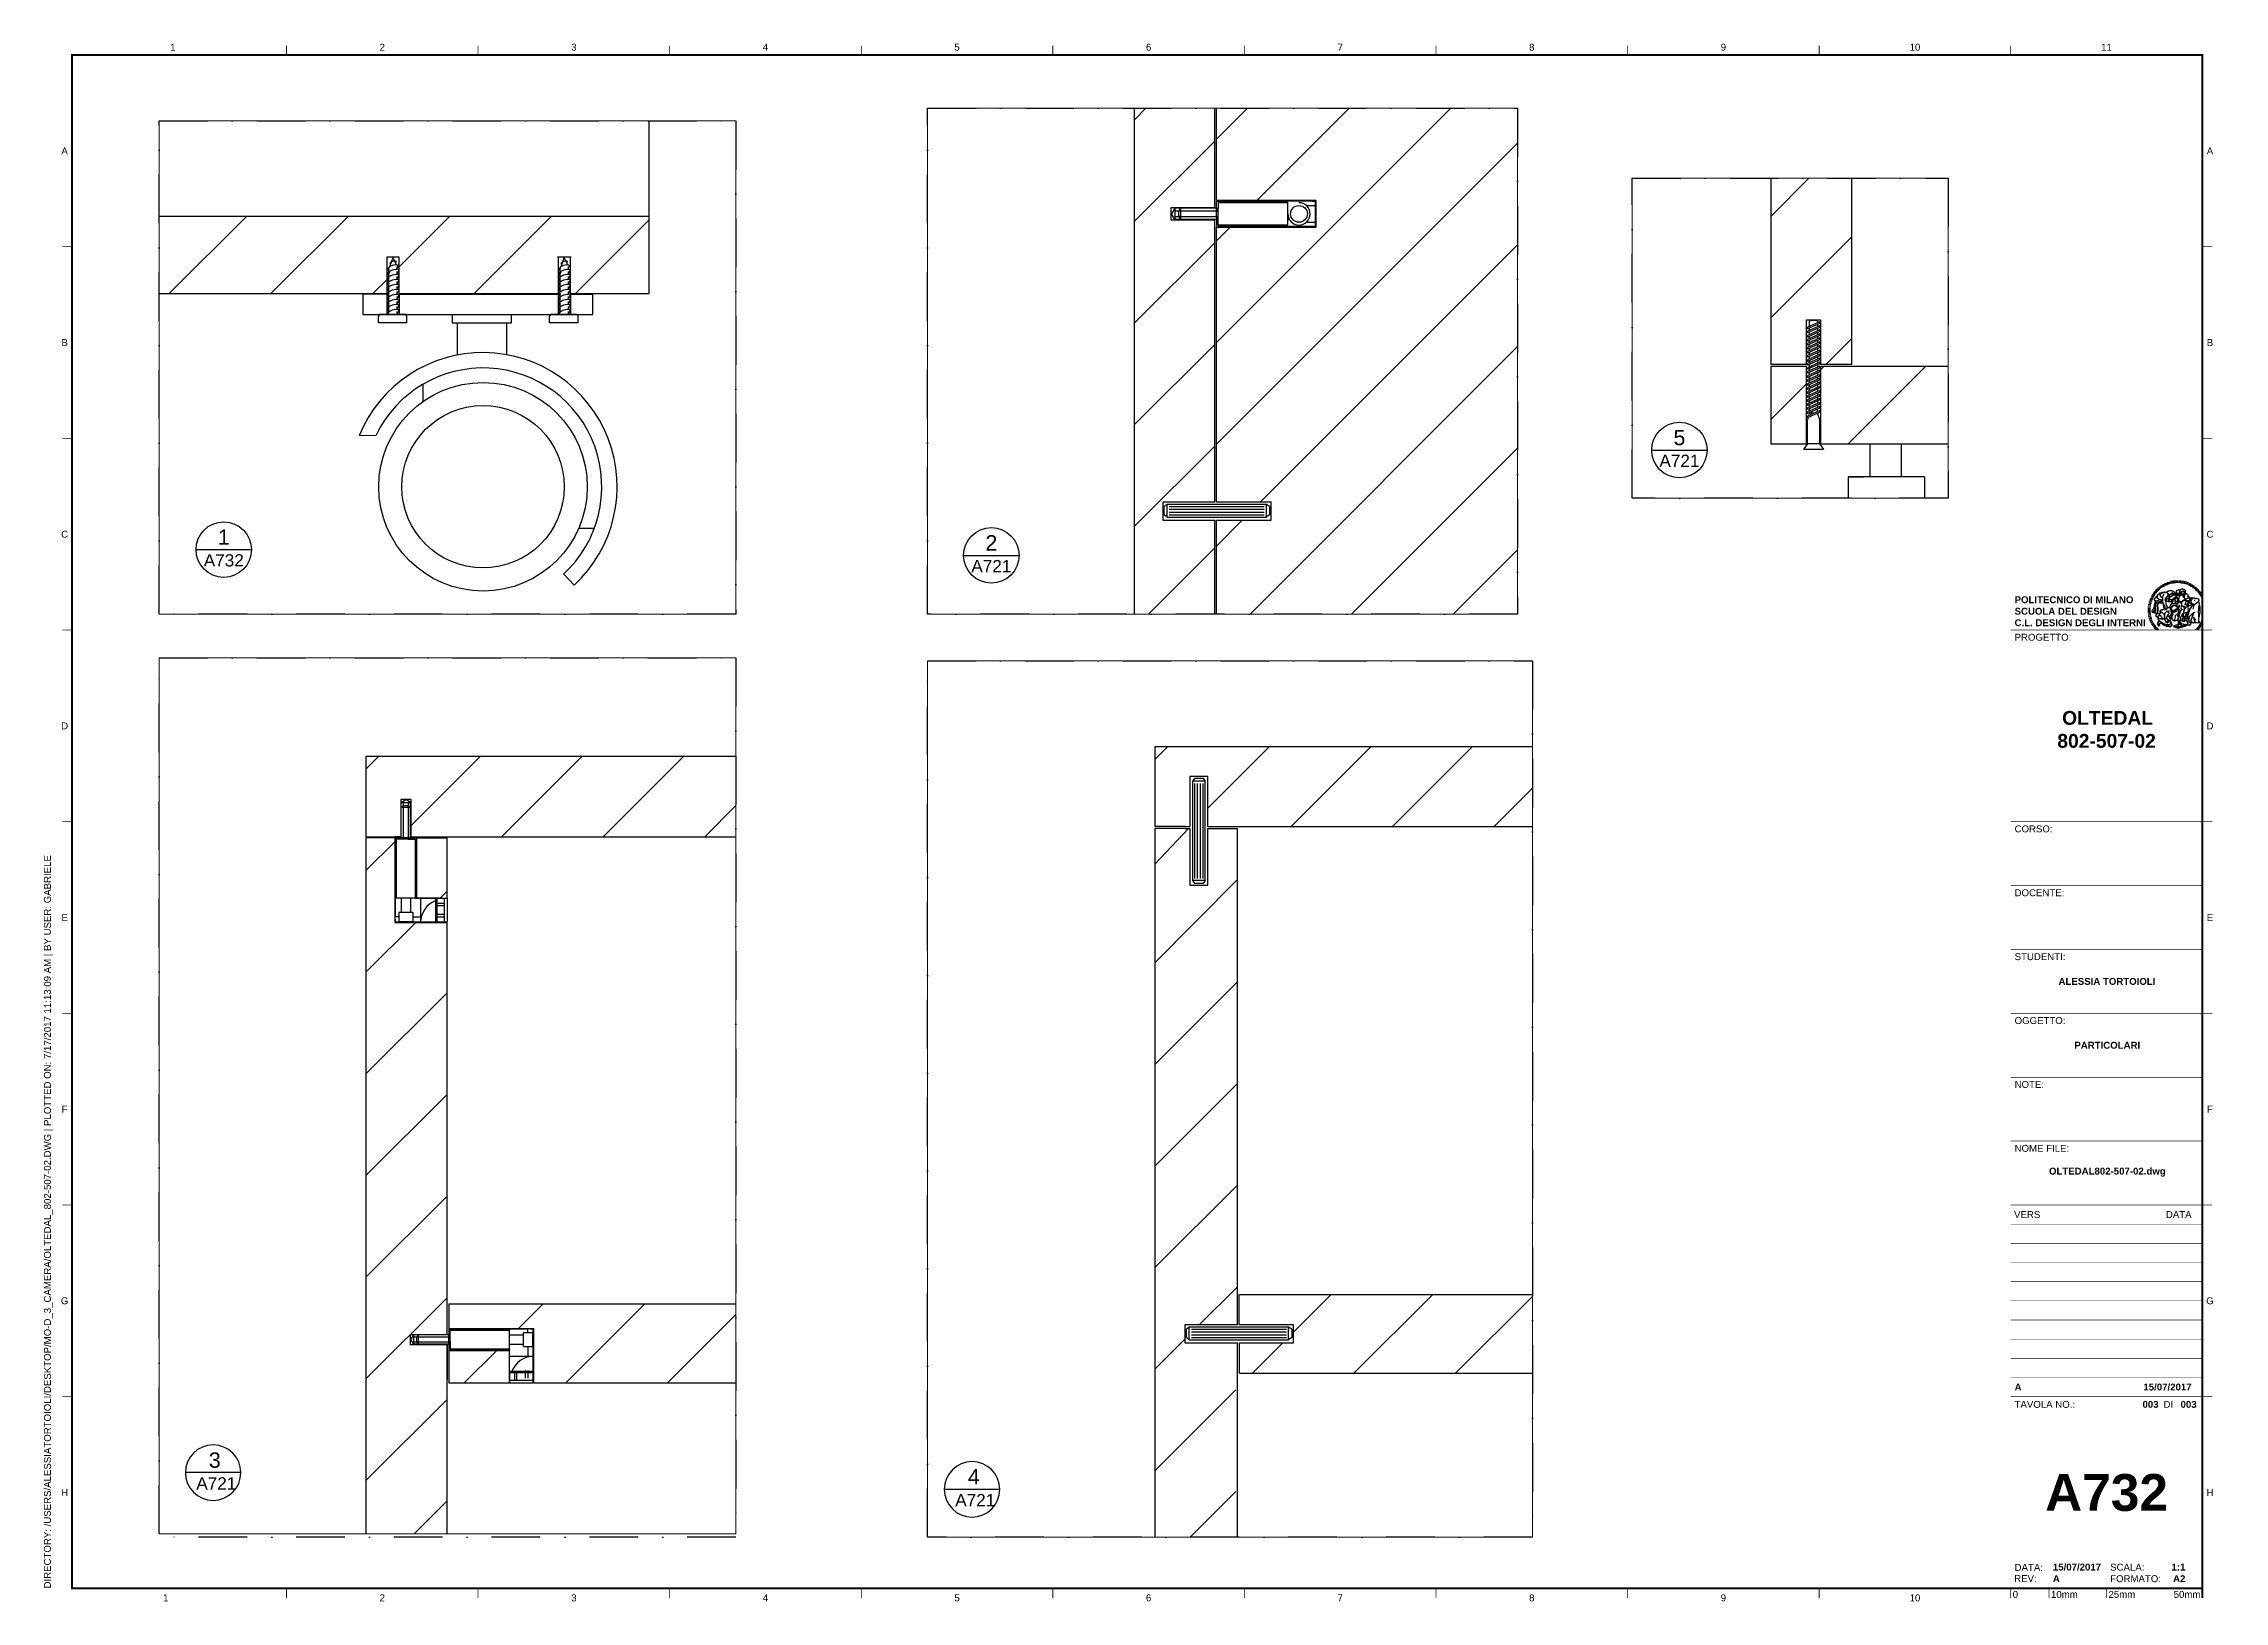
# Paper-space layout 'Layout2-Layout1 (3)' of a CAD drawing. Header units: millimetres. Extents: x 6 to 575, y 1 to 407.
# The model-space entities are those that its viewports show. They can reach past a viewport. Long polylines and large blocks are cut down to what shows.
import ezdxf
from ezdxf.enums import TextEntityAlignment as Align

# ---------------------------------------------------------------- set-up
doc = ezdxf.new("R2010")
doc.units = ezdxf.units.MM
doc.set_wipeout_variables(frame=1)
doc.linetypes.add('TRATTOPUNTO', pattern=[25.4, 12.7, -6.35, 0, -6.35])
doc.layers.add('A-ANNO-SYMB', color=3, linetype='Continuous', lineweight=18)
for name, color, linetype in [('Chiodi', 1, 'Continuous'), ('CONTORNO PART.', 60, 'Continuous'), ('G-ANNO-LOGO', 3, 'Continuous'), ('G-ANNO-TEXT', 3, 'Continuous'), ('G-ANNO-TTLB', 3, 'Continuous'), ('Oltedal', 191, 'Continuous'), ('SELECTIONS', 6, 'Continuous')]:
    doc.layers.add(name, color=color, linetype=linetype)
doc.layers.add('VIEWPORT NASCOSTA', color=5, linetype='Continuous', plot=False)
doc.styles.add('ARIAL', font='Arial.ttf')
doc.styles.add('ARIAL-BOLD', font='Arial Bold.ttf')
doc.styles.add('E-ARIAL', font='Arial.ttf')
doc.styles.get("Standard").update_dxf_attribs({"font": 'Arial.ttf'})

psp = doc.layouts.new('Layout2-Layout1 (3)')

# ---------------------------------------------------------------- texts
at = {"layer": 'G-ANNO-TEXT', "style": 'ARIAL'}
for s, p in [('1', (40.02, 406.08)), ('2', (94.67, 406.08)), ('3', (144.67, 406.08)), ('4', (194.67, 406.08)), ('5', (244.67, 406.08)), ('6', (294.67, 406.08)), ('7', (344.67, 406.08)), ('8', (394.67, 406.08)), ('9', (444.67, 406.08)), ('10', (494.67, 406.08)), ('11', (544.67, 406.08)), ('A', (11.76, 379.01)), ('A', (571.66, 379.01)), ('B', (11.76, 329.01)), ('B', (571.66, 329.01)), ('C', (11.76, 279.01)), ('C', (571.66, 279.01)), ('D', (11.76, 229.01)), ('E', (11.76, 179.01)), ('F', (11.76, 129.01)), ('G', (11.76, 79.01)), ('H', (11.76, 29.01)), ('1', (38.16, 1.51)), ('2', (94.67, 1.51)), ('3', (144.67, 1.51)), ('4', (194.67, 1.51)), ('5', (244.67, 1.51)), ('6', (294.67, 1.51)), ('7', (344.67, 1.51)), ('8', (394.67, 1.51)), ('9', (444.67, 1.51)), ('10', (494.67, 1.51))]:
    psp.add_text(s, height=1.8, dxfattribs=at).set_placement(p, align=Align.MIDDLE_CENTER)
at = {"layer": 'G-ANNO-TEXT', "insert": (6.38, 3.95), "char_height": 1.8, "attachment_point": 1, "rotation": 90, "style": 'ARIAL'}
psp.add_mtext_dynamic_manual_height_columns('DIRECTORY: /USERS/ALESSIATORTOIOLI/DESKTOP/MO-D_3_CAMERA/OLTEDAL_802-507-02.DWG | PLOTTED ON: 7/17/2017 11:13:09 AM | BY USER: GABRIELE', width=412.209, gutter_width=9, heights=[0], dxfattribs=at)

msp = doc.modelspace()

# ---------------------------------------------------------------- blocks, each defined once
blk = doc.blocks.new('logoPolimi')
for p, q in [((-1.58, 1.77), (-1.44, 1.61)), ((-1.49, 1.84), (-1.36, 1.68)), ((-1.41, 1.91), (-1.28, 1.74)), ((-1.32, 1.97), (-1.2, 1.8)), ((-1.22, 2.03), (-1.11, 1.85)), ((-1.13, 2.09), (-1.03, 1.9)), ((-1.03, 2.14), (-0.94, 1.95)), ((-0.93, 2.18), (-0.84, 1.99)), ((-0.83, 2.22), (-0.75, 2.03)), ((-0.72, 2.26), (-0.66, 2.06)), ((-0.61, 2.29), (-0.56, 2.09)), ((-0.51, 2.32), (-0.46, 2.11)), ((-0.4, 2.34), (-0.36, 2.13)), ((-0.29, 2.35), (-0.26, 2.14)), ((-0.18, 2.36), (-0.16, 2.15)), ((-0.07, 2.37), (-0.06, 2.16)), ((0.04, 2.37), (0.04, 2.16)), ((0.15, 2.36), (0.14, 2.16)), ((0.26, 2.36), (0.24, 2.15)), ((0.37, 2.34), (0.34, 2.13)), ((0.48, 2.32), (0.44, 2.12)), ((0.59, 2.3), (0.54, 2.09)), ((0.69, 2.27), (0.63, 2.07)), ((0.8, 2.23), (0.73, 2.03)), ((0.9, 2.19), (0.82, 2)), ((1, 2.15), (0.91, 1.96)), ((1.1, 2.1), (1, 1.91)), ((1.2, 2.04), (1.09, 1.86)), ((1.29, 1.99), (1.18, 1.81)), ((1.38, 1.92), (1.26, 1.75)), ((1.47, 1.86), (1.34, 1.69)), ((1.56, 1.79), (1.42, 1.63)), ((-2.37, 0.12), (-2.16, 0.11)), ((-2.37, 0.01), (-2.16, 0.01)), ((-2.36, 0.23), (-2.15, 0.21)), ((-2.35, 0.34), (-2.14, 0.31)), ((-2.33, 0.45), (-2.12, 0.41)), ((-2.3, 0.55), (-2.1, 0.51)), ((-2.28, 0.66), (-2.07, 0.6)), ((-2.24, 0.77), (-2.04, 0.7)), ((-2.2, 0.87), (-2.01, 0.79)), ((-2.16, 0.97), (-1.97, 0.89)), ((-2.11, 1.07), (-1.93, 0.98)), ((-2.06, 1.17), (-1.88, 1.07)), ((-2.01, 1.26), (-1.83, 1.15)), ((-1.94, 1.36), (-1.77, 1.24)), ((-1.88, 1.45), (-1.71, 1.32)), ((-1.84, 0.03), (-1.82, 0.35)), ((-1.81, 1.53), (-1.65, 1.4)), ((-1.74, 1.61), (-1.58, 1.47)), ((-1.73, 0.59), (-1.73, 0.59)), ((-1.73, 0.59), (-1.73, 0.59)), ((-1.66, 1.69), (-1.51, 1.54)), ((-1.65, 0.57), (-1.65, 0.57)), ((-1.59, 1.12), (-1.59, 1.12)), ((-1.51, 0.55), (-1.51, 0.55)), ((-1.51, 0.55), (-1.51, 0.55)), ((-1.31, 0.79), (-1.21, 0.75)), ((-1.21, 0.75), (-1.31, 0.79)), ((-1.21, 0.75), (-1.31, 0.79)), ((-1.21, 0.75), (-1.21, 0.75)), ((-1.21, 0.75), (-1.21, 0.75)), ((-1.19, 0.76), (-1.19, 0.76)), ((-1.19, 0.76), (-1.19, 0.76)), ((-1.17, 0.99), (-1.18, 0.99)), ((-1.18, 0.99), (-1.17, 0.99)), ((-1.16, 0.57), (-1.16, 0.57)), ((-1.16, 0.57), (-1.16, 0.57)), ((-1.1, 0.01), (-0.99, 0.06)), ((-0.99, 0.06), (-1.1, 0.01)), ((-0.99, 0.06), (-1.1, 0.01)), ((-0.99, 0.06), (-0.99, 0.06)), ((-0.99, 0.06), (-0.99, 0.06)), ((-0.97, 0.79), (-0.98, 0.79)), ((-0.89, 0.84), (-0.97, 0.79)), ((-0.97, 0.79), (-0.89, 0.84)), ((-0.96, 1.41), (-0.96, 1.41)), ((-0.96, 1.41), (-0.96, 1.41)), ((-0.89, 0.84), (-0.82, 0.87)), ((-0.82, 0.87), (-0.89, 0.84)), ((-0.89, 0.84), (-0.82, 0.87)), ((-0.88, 0.83), (-0.89, 0.84)), ((-0.85, 1.39), (-0.85, 1.39)), ((-0.85, 1.39), (-0.85, 1.39)), ((-0.84, 0.14), (-0.84, 0.14)), ((-0.77, 1.08), (-0.78, 1.08)), ((-0.78, 1.08), (-0.77, 1.08)), ((-0.61, 1.12), (-0.77, 1.08)), ((-0.77, 1.08), (-0.61, 1.12)), ((-0.77, 1.08), (-0.61, 1.12)), ((-0.75, 1.3), (-0.76, 1.29)), ((-0.76, 1.29), (-0.75, 1.3)), ((-0.65, 0.99), (-0.7, 0.96)), ((-0.69, 0.18), (-0.68, 0.18)), ((-0.66, 0.93), (-0.66, 0.93)), ((-0.66, 0.93), (-0.64, 0.93)), ((-0.66, 0.93), (-0.66, 0.93)), ((-0.66, 0.93), (-0.66, 0.93)), ((-0.63, 1.01), (-0.63, 1.01)), ((-0.63, 1.01), (-0.62, 1.01)), ((-0.63, 0.66), (-0.63, 0.66)), ((-0.6, 1.12), (-0.61, 1.12)), ((-0.61, 1.12), (-0.6, 1.12)), ((-0.61, 1.12), (-0.6, 1.12)), ((-0.61, 0.86), (-0.57, 0.85)), ((-0.57, 0.85), (-0.61, 0.86)), ((-0.61, 0.86), (-0.57, 0.85)), ((-0.53, 1.08), (-0.6, 1.12)), ((-0.6, 1.12), (-0.6, 1.11)), ((-0.6, 1.12), (-0.53, 1.08)), ((-0.57, 0.8), (-0.59, 0.8)), ((-0.57, 0.85), (-0.53, 0.84)), ((-0.57, 0.85), (-0.57, 0.85)), ((-0.57, 0.85), (-0.57, 0.85)), ((-0.57, 0.85), (-0.53, 0.84)), ((-0.56, 0.29), (-0.49, 0.48)), ((-0.56, 0.14), (-0.56, 0.29)), ((-0.5, 0.11), (-0.56, 0.14)), ((-0.53, 0.84), (-0.51, 0.84)), ((-0.53, 0.84), (-0.51, 0.84)), ((-0.53, 0.84), (-0.53, 0.84)), ((-0.51, 0.11), (-0.51, 0.11)), ((-0.51, 0.11), (-0.51, 0.11)), ((-0.34, 0.33), (-0.5, 0.11)), ((-0.49, 0.48), (-0.41, 0.55)), ((-0.42, 0.8), (-0.47, 0.79)), ((-0.42, 0.8), (-0.47, 0.79)), ((-0.47, 0.79), (-0.45, 0.76)), ((-0.47, 0.79), (-0.45, 0.76)), ((-0.45, 1.14), (-0.42, 1.11)), ((-0.42, 1.26), (-0.36, 1.22)), ((-0.41, 0.55), (-0.34, 0.49)), ((-0.4, 1.37), (-0.38, 1.38)), ((-0.39, 1.37), (-0.4, 1.37)), ((-0.35, 1.33), (-0.4, 1.37)), ((-0.39, 1.24), (-0.4, 1.23)), ((-0.38, 1.14), (-0.38, 1.14)), ((-0.34, 0.49), (-0.09, 0.48)), ((-0.16, 0.32), (-0.34, 0.33)), ((-0.14, 0.32), (-0.31, 0.34)), ((-0.28, 1.3), (-0.29, 1.3)), ((-0.28, 1.3), (-0.28, 1.3)), ((-0.16, 1.24), (-0.16, 1.25)), ((-0.16, 1.25), (-0.16, 1.25)), ((-0.16, 0.49), (-0.14, 0.64)), ((-0.06, 0.27), (-0.16, 0.32)), ((-0.1, 0.88), (-0.09, 0.87)), ((-0.08, 1.37), (-0.08, 1.38)), ((-0.08, 1.23), (-0.05, 1.21)), ((-0.05, 1.21), (-0.08, 1.23)), ((-0.08, 1.23), (-0.05, 1.21)), ((-0.03, 0.26), (-0.06, 0.27)), ((-0.05, 1.21), (-0.04, 1.21)), ((-0.04, 1.21), (-0.05, 1.21)), ((-0.04, 1.21), (-0.04, 1.21)), ((-0.04, 1.21), (-0.04, 1.21)), ((-0.04, 0.48), (-0.03, 0.26)), ((0.03, 1.15), (0.03, 1.15)), ((0.03, 0.66), (0.03, 0.67)), ((0.07, 0.58), (0.07, 0.57)), ((0.1, 1.18), (0.1, 1.18)), ((0.1, 0.84), (0.1, 0.84)), ((0.13, 1.32), (0.17, 1.19)), ((0.14, 0.71), (0.34, 0.65)), ((0.31, 0.56), (0.17, 0.63)), ((0.27, 1.61), (0.27, 1.61)), ((0.27, 1.61), (0.27, 1.61)), ((0.27, 1.61), (0.27, 1.61)), ((0.29, 1.29), (0.29, 1.29)), ((0.29, 1.29), (0.29, 1.29)), ((0.29, 1.29), (0.29, 1.29)), ((0.29, 1.29), (0.29, 1.29)), ((0.33, 0.49), (0.34, 0.49)), ((0.33, 0.03), (0.35, 0.03)), ((0.33, 0.03), (0.35, 0.03)), ((0.34, 0.65), (0.34, 0.64)), ((0.35, 0.03), (0.57, 0.06)), ((0.35, 0.03), (0.57, 0.06)), ((0.35, 0.03), (0.35, 0.03)), ((0.35, 0.03), (0.35, 0.03)), ((0.38, 1.36), (0.37, 1.35)), ((0.38, 0.34), (0.37, 0.34)), ((0.38, 0.34), (0.38, 0.34)), ((0.43, 0.67), (0.39, 0.64)), ((0.49, 1.05), (0.51, 1.13)), ((0.51, 1.13), (0.49, 1.05)), ((0.49, 1.05), (0.51, 1.13)), ((0.51, 1.31), (0.5, 1.29)), ((0.51, 1.13), (0.52, 1.23)), ((0.52, 1.23), (0.51, 1.23)), ((0.51, 1.23), (0.52, 1.23)), ((0.52, 1.23), (0.51, 1.13)), ((0.51, 1.13), (0.52, 1.23)), ((0.52, 1.24), (0.6, 1.37)), ((0.52, 1.23), (0.6, 1.36)), ((0.6, 1.36), (0.52, 1.23)), ((0.52, 1.23), (0.52, 1.23)), ((0.52, 1.23), (0.52, 1.24)), ((0.52, 1.23), (0.52, 1.23)), ((0.55, 1.07), (0.53, 1.06)), ((0.53, 1.04), (0.53, 1.06)), ((0.53, 1.05), (0.53, 1.04)), ((0.54, 0.3), (0.63, 0.32)), ((0.54, -0.08), (0.61, 0.06)), ((0.61, 0.06), (0.54, -0.08)), ((0.54, -0.08), (0.61, 0.06)), ((0.56, 0.19), (0.59, 0.21)), ((0.57, 1.07), (0.57, 1.07)), ((0.57, 1.07), (0.57, 1.07)), ((0.57, 1.07), (0.57, 1.07)), ((0.57, 1.07), (0.57, 1.07)), ((0.57, 1.07), (0.57, 1.07)), ((0.57, 1.07), (0.57, 1.07)), ((0.57, 1.07), (0.57, 1.07)), ((0.58, 0.3), (0.59, 0.29)), ((0.59, 0.78), (0.59, 0.79)), ((0.59, 0.79), (0.59, 0.79)), ((0.59, 0.79), (0.59, 0.79)), ((0.59, 0.79), (0.59, 0.78)), ((0.61, 0.06), (0.6, 0.07)), ((0.6, 0.07), (0.61, 0.06)), ((0.61, 0.06), (0.61, 0.07)), ((0.62, 0.21), (0.65, 0.22)), ((0.64, 1.37), (0.65, 1.37)), ((0.69, 0.86), (0.68, 0.86)), ((0.68, 0.86), (0.69, 0.86)), ((0.68, 0.76), (0.68, 0.76)), ((0.76, 0.26), (0.76, 0.26)), ((0.82, 0.35), (0.84, 0.36)), ((0.82, 0.35), (0.82, 0.35)), ((0.84, 0.36), (0.84, 0.37)), ((0.85, 0.34), (1.05, 0.35)), ((0.93, 1.05), (0.93, 1.05)), ((0.93, 1.05), (0.93, 1.05)), ((0.93, 1.05), (0.93, 1.04)), ((0.93, 1.05), (0.93, 1.05)), ((0.97, 0.66), (0.96, 0.66)), ((1.01, 0.97), (0.98, 0.96)), ((1.17, 0.96), (1.17, 0.95)), ((1.17, 0.95), (1.17, 0.95)), ((1.34, 0.37), (1.26, 0.04)), ((1.27, 0.37), (1.27, 0.38)), ((1.28, 0.95), (1.28, 0.95)), ((1.37, 0.73), (1.46, 0.81)), ((1.41, 0.4), (1.41, 0.41)), ((1.64, 1.71), (1.49, 1.56)), ((1.49, 0.9), (1.57, 0.92)), ((1.72, 1.63), (1.56, 1.49)), ((1.67, 0.6), (1.57, 0.53)), ((1.79, 1.55), (1.63, 1.41)), ((1.86, 1.47), (1.7, 1.34)), ((1.93, 1.38), (1.76, 1.26)), ((1.99, 1.29), (1.81, 1.17)), ((2.05, 1.19), (1.87, 1.09)), ((2.1, 1.1), (1.92, 1)), ((2.15, 1), (1.96, 0.91)), ((2.19, 0.9), (2, 0.82)), ((2.23, 0.79), (2.04, 0.72)), ((2.27, 0.69), (2.07, 0.63)), ((2.3, 0.58), (2.09, 0.53)), ((2.32, 0.47), (2.12, 0.43)), ((2.34, 0.37), (2.13, 0.33)), ((2.36, 0.26), (2.15, 0.23)), ((2.37, 0.15), (2.16, 0.13)), ((2.37, 0.04), (2.16, 0.03)), ((-2.37, -0.1), (-2.16, -0.09)), ((-2.36, -0.21), (-2.15, -0.19)), ((-2.35, -0.32), (-2.14, -0.29)), ((-2.33, -0.43), (-2.12, -0.39)), ((-2.31, -0.54), (-2.1, -0.49)), ((-2.28, -0.65), (-2.08, -0.59)), ((-2.25, -0.75), (-2.05, -0.69)), ((-2.21, -0.86), (-2.02, -0.78)), ((-2.17, -0.96), (-1.98, -0.87)), ((-2.12, -1.06), (-1.93, -0.96)), ((-2.07, -1.16), (-1.89, -1.05)), ((-2.04, -0.15), (-1.97, -0.2)), ((-2.01, -1.25), (-1.84, -1.14)), ((-1.95, -1.34), (-1.78, -1.22)), ((-1.89, -1.43), (-1.72, -1.31)), ((-1.82, -1.52), (-1.66, -1.38)), ((-1.75, -1.6), (-1.59, -1.46)), ((-1.67, -1.68), (-1.52, -1.53)), ((-1.58, -0.12), (-1.6, -0.18)), ((-1.6, -0.18), (-1.58, -0.28)), ((-1.57, -0.54), (-1.59, -0.54)), ((-1.59, -0.54), (-1.59, -0.54)), ((-1.59, -1.76), (-1.45, -1.6)), ((-1.56, -0.32), (-1.56, -0.31)), ((-1.56, -0.31), (-1.56, -0.31)), ((-1.53, -0.65), (-1.53, -0.65)), ((-1.53, -0.65), (-1.53, -0.65)), ((-1.51, -1.83), (-1.37, -1.67)), ((-1.48, -0.86), (-1.48, -0.85)), ((-1.42, -0.37), (-1.42, -0.37)), ((-1.42, -1.9), (-1.29, -1.73)), ((-1.38, -0.46), (-1.38, -0.46)), ((-1.31, -0.24), (-1.31, -0.23)), ((-1.31, -0.23), (-1.31, -0.24)), ((-1.23, -0.19), (-1.23, -0.19)), ((-1.23, -0.19), (-1.23, -0.19)), ((-1.23, -0.19), (-1.23, -0.19)), ((-1.23, -0.19), (-1.23, -0.19)), ((-1.01, -0.39), (-1.02, -0.39)), ((-1.02, -0.39), (-1.01, -0.39)), ((-1.02, -0.7), (-1.02, -0.7)), ((-1.02, -0.7), (-1.02, -0.7)), ((-1.02, -0.7), (-1.02, -0.7)), ((-0.79, -0.51), (-0.83, -0.58)), ((-0.83, -0.58), (-0.79, -0.51)), ((-0.83, -0.58), (-0.79, -0.51)), ((-0.78, -1.05), (-0.83, -0.94)), ((-0.83, -0.94), (-0.78, -1.05)), ((-0.83, -0.94), (-0.83, -0.94)), ((-0.83, -0.94), (-0.78, -1.05)), ((-0.82, -1.23), (-0.82, -1.23)), ((-0.82, -1.23), (-0.77, -1.23)), ((-0.77, -1.23), (-0.82, -1.23)), ((-0.82, -1.23), (-0.82, -1.23)), ((-0.77, -1.23), (-0.82, -1.23)), ((-0.75, -0.96), (-0.8, -0.89)), ((-0.8, -0.89), (-0.79, -0.92)), ((-0.79, -0.92), (-0.8, -0.89)), ((-0.8, -0.89), (-0.75, -0.96)), ((-0.79, -0.92), (-0.8, -0.89)), ((-0.8, -0.89), (-0.8, -0.89)), ((-0.8, -0.89), (-0.75, -0.96)), ((-0.79, -0.92), (-0.78, -0.95)), ((-0.78, -0.95), (-0.79, -0.92)), ((-0.78, -0.95), (-0.79, -0.92)), ((-0.77, -0.49), (-0.78, -0.48)), ((-0.78, -0.48), (-0.77, -0.49)), ((-0.78, -0.95), (-0.76, -1)), ((-0.76, -1), (-0.78, -0.95)), ((-0.76, -1), (-0.78, -0.95)), ((-0.71, -0.89), (-0.75, -0.87)), ((-0.75, -0.87), (-0.71, -0.89)), ((-0.75, -0.87), (-0.71, -0.89)), ((-0.72, -1.01), (-0.75, -0.96)), ((-0.75, -0.96), (-0.72, -1.01)), ((-0.75, -0.96), (-0.72, -1.01)), ((-0.64, -0.93), (-0.71, -0.89)), ((-0.71, -0.89), (-0.64, -0.93)), ((-0.71, -0.89), (-0.64, -0.93)), ((-0.66, -0.53), (-0.66, -0.53)), ((-0.66, -0.53), (-0.66, -0.53)), ((-0.66, -0.53), (-0.66, -0.53)), ((-0.39, -0.81), (-0.51, -0.69)), ((-0.51, -1.04), (-0.5, -1.04)), ((-0.48, -0.42), (-0.48, -0.42)), ((-0.48, -0.42), (-0.48, -0.42)), ((-0.48, -0.42), (-0.48, -0.42)), ((-0.41, -0.51), (-0.41, -0.51)), ((-0.38, -0.05), (-0.39, -0.12)), ((-0.39, -0.12), (-0.37, -0.1)), ((-0.35, -0.14), (-0.37, -0.08)), ((-0.37, -0.09), (-0.37, -0.09)), ((-0.33, -0.12), (-0.35, -0.14)), ((-0.32, -0.14), (-0.35, -0.14)), ((-0.35, -0.18), (-0.34, -0.22)), ((-0.34, -0.08), (-0.29, -0.16)), ((-0.34, -0.22), (-0.34, -0.22)), ((-0.27, -0.17), (-0.32, -0.14)), ((-0.25, -0.91), (-0.26, -0.9)), ((-0.26, -1.29), (0.1, -1.2)), ((0.1, -1.2), (-0.26, -1.29)), ((0.08, -1.4), (-0.26, -1.29)), ((-0.26, -1.29), (0.08, -1.4)), ((-0.26, -1.38), (-0.26, -1.29)), ((-0.26, -1.29), (-0.26, -1.29)), ((-0.26, -1.29), (-0.26, -1.38)), ((-0.26, -1.29), (0.08, -1.4)), ((-0.26, -1.29), (-0.26, -1.29)), ((0.08, -1.49), (-0.26, -1.38)), ((-0.26, -1.38), (0.09, -1.49)), ((-0.14, -0.15), (-0.16, -0.13)), ((-0.11, -0.04), (-0.12, -0.05)), ((-0.04, -0.41), (-0.01, -0.44)), ((-0.01, -0.44), (-0.04, -0.41)), ((-0.04, -0.41), (-0.01, -0.44)), ((0.07, -0.84), (0.07, -0.84)), ((0.07, -0.84), (0.07, -0.84)), ((0.1, -1.2), (0.08, -1.32)), ((0.08, -1.32), (0.13, -1.2)), ((0.08, -1.4), (0.72, -1.22)), ((0.72, -1.22), (0.08, -1.4)), ((0.08, -1.4), (0.72, -1.22)), ((0.72, -1.31), (0.08, -1.49)), ((0.08, -1.44), (0.08, -1.4)), ((0.08, -1.4), (0.08, -1.44)), ((0.08, -1.4), (0.08, -1.49)), ((0.08, -1.49), (0.08, -1.44)), ((0.08, -1.44), (0.08, -1.44)), ((0.08, -1.44), (0.08, -1.45)), ((0.08, -1.45), (0.08, -1.46)), ((0.08, -1.46), (0.08, -1.49)), ((0.1, -1.01), (0.09, -0.86)), ((0.1, -1.01), (0.09, -0.86)), ((0.09, -1.49), (0.72, -1.31)), ((0.1, -1.2), (0.12, -1.04)), ((0.12, -1.04), (0.1, -1.2)), ((0.13, -1.2), (0.1, -1.2)), ((0.1, -1.2), (0.13, -1.2)), ((0.13, -1.2), (0.1, -1.2)), ((0.1, -1.2), (0.1, -1.2)), ((0.11, -0.44), (0.11, -0.44)), ((0.11, -0.44), (0.11, -0.44)), ((0.12, -0.21), (0.12, -0.21)), ((0.12, -0.21), (0.12, -0.21)), ((0.12, -0.21), (0.12, -0.21)), ((0.12, -0.21), (0.12, -0.21)), ((0.12, -0.21), (0.12, -0.21)), ((0.12, -0.21), (0.12, -0.21)), ((0.12, -0.21), (0.12, -0.21)), ((0.12, -0.21), (0.12, -0.21)), ((0.12, -0.21), (0.12, -0.21)), ((0.12, -0.21), (0.12, -0.21)), ((0.12, -0.21), (0.12, -0.21)), ((0.12, -0.21), (0.12, -0.21)), ((0.12, -0.21), (0.12, -0.21)), ((0.12, -0.56), (0.14, -0.53)), ((0.14, -0.53), (0.12, -0.56)), ((0.12, -0.56), (0.14, -0.53)), ((0.12, -1.04), (0.12, -1.04)), ((0.12, -1.04), (0.12, -1.04)), ((0.12, -1.04), (0.12, -1.04)), ((0.21, -0.99), (0.13, -1.2)), ((0.13, -1.2), (0.21, -0.99)), ((0.36, -1.14), (0.13, -1.2)), ((0.13, -1.2), (0.26, -1.17)), ((0.14, -0.53), (0.16, -0.49)), ((0.16, -0.49), (0.14, -0.53)), ((0.14, -0.53), (0.16, -0.49)), ((0.16, -0.49), (0.16, -0.49)), ((0.16, -0.49), (0.16, -0.49)), ((0.28, -1.19), (0.21, -0.99)), ((0.21, -0.99), (0.31, -1.27)), ((0.24, -0.17), (0.24, -0.16)), ((0.24, -0.16), (0.24, -0.17)), ((0.25, -0.84), (0.25, -0.88)), ((0.25, -0.88), (0.25, -0.84)), ((0.25, -0.88), (0.25, -0.84)), ((0.25, -0.88), (0.29, -1.17)), ((0.26, -0.88), (0.25, -0.88)), ((0.31, -1.27), (0.25, -0.88)), ((0.26, -1.17), (0.28, -1.16)), ((0.28, -1.16), (0.36, -1.14)), ((0.29, -1.17), (0.28, -1.19)), ((0.36, -1.14), (0.72, -1.22)), ((0.72, -1.22), (0.36, -1.14)), ((0.49, -0.31), (0.49, -0.31)), ((0.49, -0.31), (0.49, -0.31)), ((0.5, -0.27), (0.5, -0.27)), ((0.51, -0.27), (0.51, -0.27)), ((0.72, -0.81), (0.75, -0.89)), ((0.72, -1.22), (0.72, -1.31)), ((0.72, -1.31), (0.72, -1.22)), ((0.74, -0.23), (0.74, -0.23)), ((0.74, -0.23), (0.75, -0.24)), ((0.75, -0.23), (0.75, -0.23)), ((0.86, -0.25), (0.82, -0.34)), ((0.87, -0.22), (0.86, -0.23)), ((0.87, -0.22), (0.86, -0.25)), ((0.96, -0.58), (0.96, -0.57)), ((1.05, -1.05), (1.04, -1.05)), ((1.31, -0.27), (1.3, -0.26)), ((1.3, -0.26), (1.3, -0.26)), ((1.3, -0.26), (1.3, -0.26)), ((1.3, -0.26), (1.31, -0.27)), ((1.3, -0.26), (1.3, -0.26)), ((1.46, -1.87), (1.33, -1.7)), ((1.54, -1.8), (1.41, -1.64)), ((1.63, -1.72), (1.48, -1.57)), ((1.71, -1.65), (1.55, -1.5)), ((1.78, -1.57), (1.62, -1.43)), ((1.85, -1.48), (1.69, -1.35)), ((1.92, -1.39), (1.75, -1.27)), ((1.98, -1.3), (1.81, -1.19)), ((2.04, -1.21), (1.86, -1.1)), ((2.09, -1.11), (1.91, -1.01)), ((2.14, -1.01), (1.95, -0.92)), ((2.19, -0.91), (1.99, -0.83)), ((2.23, -0.81), (2.03, -0.74)), ((2.26, -0.7), (2.06, -0.64)), ((2.29, -0.6), (2.09, -0.55)), ((2.32, -0.49), (2.11, -0.45)), ((2.34, -0.38), (2.13, -0.35)), ((2.35, -0.27), (2.15, -0.25)), ((2.37, -0.08), (2.16, -0.07)), ((2.36, -0.16), (2.16, -0.15)), ((-1.33, -1.96), (-1.21, -1.79)), ((-1.24, -2.02), (-1.13, -1.84)), ((-1.14, -2.08), (-1.04, -1.89)), ((-1.04, -2.13), (-0.95, -1.94)), ((-0.94, -2.18), (-0.86, -1.98)), ((-0.84, -2.22), (-0.77, -2.02)), ((-0.74, -2.25), (-0.67, -2.05)), ((-0.63, -2.29), (-0.57, -2.08)), ((-0.52, -2.31), (-0.48, -2.11)), ((-0.42, -2.33), (-0.38, -2.13)), ((-0.31, -2.35), (-0.28, -2.14)), ((-0.2, -2.36), (-0.18, -2.15)), ((-0.09, -2.37), (-0.08, -2.16)), ((0.03, -2.37), (0.02, -2.16)), ((0.14, -2.37), (0.12, -2.16)), ((0.25, -2.36), (0.22, -2.15)), ((0.35, -2.34), (0.32, -2.14)), ((0.46, -2.32), (0.42, -2.12)), ((0.57, -2.3), (0.52, -2.1)), ((0.68, -2.27), (0.62, -2.07)), ((0.78, -2.24), (0.71, -2.04)), ((0.89, -2.2), (0.81, -2)), ((0.99, -2.15), (0.9, -1.96)), ((1.09, -2.11), (0.99, -1.92)), ((1.19, -2.05), (1.08, -1.87)), ((1.28, -2), (1.17, -1.82)), ((1.37, -1.93), (1.25, -1.76))]:
    blk.add_line(p, q)
for points in [[(-1.9, 0.12), (-1.94, 0.02), (-2.05, -0.09), (-2.05, -0.09)], [(-1.86, 0.38), (-1.86, 0.38), (-1.87, 0.19), (-1.9, 0.12)], [(-1.76, 0.6), (-1.76, 0.6), (-1.84, 0.57), (-1.86, 0.38)], [(-1.86, -0.04), (-1.84, 0.02), (-1.84, 0.03), (-1.84, 0.03)], [(-1.82, 0.78), (-1.83, 0.8), (-1.85, 0.86), (-1.83, 0.88)], [(-1.82, 0.78), (-1.83, 0.8), (-1.85, 0.86), (-1.83, 0.88)], [(-1.83, 0.88), (-1.81, 0.9), (-1.76, 0.96), (-1.76, 0.96)], [(-1.83, 0.88), (-1.81, 0.9), (-1.76, 0.96), (-1.76, 0.96)], [(-1.76, 0.6), (-1.83, 0.7), (-1.78, 0.74), (-1.78, 0.74)], [(-1.78, 0.74), (-1.79, 0.74), (-1.83, 0.7), (-1.76, 0.6)], [(-1.78, 0.74), (-1.8, 0.76), (-1.81, 0.78), (-1.82, 0.78)], [(-1.78, 0.74), (-1.8, 0.76), (-1.81, 0.78), (-1.82, 0.78)], [(-1.82, 0.35), (-1.81, 0.5), (-1.73, 0.59), (-1.73, 0.59)], [(-1.82, -0.19), (-1.73, -0.07), (-1.75, 0.14), (-1.75, 0.3)], [(-1.75, 0.33), (-1.75, 0.17), (-1.73, -0.05), (-1.8, -0.17)], [(-1.78, 0.74), (-1.75, 0.72), (-1.72, 0.69), (-1.68, 0.7)], [(-1.68, 0.7), (-1.72, 0.69), (-1.75, 0.72), (-1.78, 0.74)], [(-1.68, 0.7), (-1.72, 0.69), (-1.75, 0.72), (-1.78, 0.74)], [(-1.78, 0.74), (-1.78, 0.74), (-1.78, 0.74), (-1.78, 0.74)], [(-1.76, 0.96), (-1.68, 1.1), (-1.59, 1.12), (-1.59, 1.12)], [(-1.76, 0.96), (-1.68, 1.1), (-1.6, 1.12), (-1.6, 1.12)], [(-1.73, 0.59), (-1.74, 0.59), (-1.75, 0.6), (-1.76, 0.6)], [(-1.73, 0.59), (-1.74, 0.59), (-1.75, 0.6), (-1.76, 0.6)], [(-1.75, 0.3), (-1.76, 0.47), (-1.65, 0.57), (-1.65, 0.57)], [(-1.65, 0.57), (-1.65, 0.57), (-1.76, 0.5), (-1.75, 0.33)], [(-1.65, 0.57), (-1.68, 0.58), (-1.7, 0.58), (-1.73, 0.59)], [(-1.65, 0.57), (-1.68, 0.58), (-1.7, 0.58), (-1.73, 0.59)], [(-1.5, 0.71), (-1.53, 0.74), (-1.61, 0.71), (-1.68, 0.7)], [(-1.68, 0.7), (-1.61, 0.71), (-1.53, 0.73), (-1.5, 0.71)], [(-1.5, 0.71), (-1.53, 0.73), (-1.61, 0.71), (-1.68, 0.7)], [(-1.51, 0.55), (-1.56, 0.56), (-1.61, 0.56), (-1.65, 0.57)], [(-1.65, 0.57), (-1.61, 0.56), (-1.56, 0.56), (-1.51, 0.55)], [(-1.51, 0.55), (-1.56, 0.56), (-1.61, 0.56), (-1.65, 0.57)], [(-1.59, 1.12), (-1.6, 1.06), (-1.61, 0.99), (-1.61, 0.97)], [(-1.61, 0.97), (-1.61, 0.99), (-1.6, 1.06), (-1.59, 1.12)], [(-1.61, 0.97), (-1.61, 0.99), (-1.6, 1.06), (-1.59, 1.12)], [(-1.61, 0.97), (-1.61, 0.95), (-1.56, 0.88), (-1.54, 0.87)], [(-1.54, 0.87), (-1.56, 0.88), (-1.61, 0.95), (-1.61, 0.97)], [(-1.54, 0.87), (-1.56, 0.88), (-1.61, 0.96), (-1.61, 0.97)], [(-1.59, 1.12), (-1.59, 1.13), (-1.59, 1.15), (-1.58, 1.16)], [(-1.59, 1.12), (-1.59, 1.13), (-1.59, 1.15), (-1.58, 1.16)], [(-1.58, 1.16), (-1.57, 1.21), (-1.52, 1.23), (-1.49, 1.25)], [(-1.58, 1.16), (-1.57, 1.21), (-1.52, 1.23), (-1.49, 1.25)], [(-1.58, 0.36), (-1.58, 0.48), (-1.51, 0.55), (-1.51, 0.55)], [(-1.51, 0.55), (-1.51, 0.55), (-1.58, 0.48), (-1.58, 0.36)], [(-1.51, 0.55), (-1.51, 0.55), (-1.58, 0.48), (-1.58, 0.36)], [(-1.55, 0.04), (-1.55, 0.08), (-1.58, 0.25), (-1.58, 0.36)], [(-1.58, 0.36), (-1.58, 0.25), (-1.55, 0.08), (-1.55, 0.04)], [(-1.58, 0.36), (-1.58, 0.25), (-1.55, 0.08), (-1.55, 0.04)], [(-1.58, -0.12), (-1.57, -0.06), (-1.55, 0.02), (-1.55, 0.04)], [(-1.55, 0.04), (-1.55, 0.02), (-1.57, -0.06), (-1.58, -0.12)], [(-1.55, 0.04), (-1.55, 0.02), (-1.56, -0.04), (-1.57, -0.1)], [(-1.54, 0.87), (-1.52, 0.85), (-1.47, 0.83), (-1.44, 0.83)], [(-1.44, 0.83), (-1.47, 0.83), (-1.52, 0.85), (-1.54, 0.87)], [(-1.45, 0.83), (-1.47, 0.83), (-1.52, 0.85), (-1.54, 0.87)], [(-1.51, 0.55), (-1.33, 0.54), (-1.16, 0.57), (-1.16, 0.57)], [(-1.16, 0.57), (-1.16, 0.57), (-1.33, 0.54), (-1.51, 0.55)], [(-1.16, 0.57), (-1.16, 0.57), (-1.33, 0.54), (-1.51, 0.55)], [(-1.5, 0.71), (-1.46, 0.68), (-1.4, 0.62), (-1.33, 0.66)], [(-1.33, 0.66), (-1.4, 0.62), (-1.46, 0.68), (-1.5, 0.71)], [(-1.33, 0.66), (-1.4, 0.62), (-1.46, 0.68), (-1.5, 0.71)], [(-1.49, 1.25), (-1.46, 1.26), (-1.42, 1.33), (-1.39, 1.36)], [(-1.49, 1.25), (-1.46, 1.27), (-1.43, 1.34), (-1.39, 1.36)], [(-1.31, 0.79), (-1.33, 0.79), (-1.42, 0.83), (-1.45, 0.83)], [(-1.44, 0.83), (-1.42, 0.83), (-1.33, 0.79), (-1.31, 0.79)], [(-1.31, 0.79), (-1.33, 0.79), (-1.42, 0.83), (-1.44, 0.83)], [(-1.35, 1.1), (-1.4, 1.17), (-1.36, 1.23), (-1.29, 1.31)], [(-1.29, 1.31), (-1.36, 1.23), (-1.4, 1.17), (-1.35, 1.1)], [(-1.35, 1.1), (-1.4, 1.17), (-1.36, 1.23), (-1.29, 1.31)], [(-1.39, 1.36), (-1.35, 1.38), (-1.26, 1.4), (-1.19, 1.41)], [(-1.39, 1.36), (-1.35, 1.38), (-1.26, 1.4), (-1.19, 1.41)], [(-1.18, 0.99), (-1.24, 0.97), (-1.3, 1.03), (-1.35, 1.1)], [(-1.35, 1.1), (-1.3, 1.03), (-1.24, 0.97), (-1.18, 0.99)], [(-1.18, 1), (-1.24, 0.97), (-1.3, 1.03), (-1.35, 1.1)], [(-1.33, 0.66), (-1.28, 0.7), (-1.23, 0.73), (-1.21, 0.75)], [(-1.21, 0.75), (-1.23, 0.73), (-1.28, 0.7), (-1.33, 0.66)], [(-1.21, 0.75), (-1.23, 0.73), (-1.28, 0.7), (-1.33, 0.66)], [(-1.29, 1.31), (-1.22, 1.39), (-1.01, 1.41), (-0.96, 1.41)], [(-0.96, 1.41), (-1.01, 1.41), (-1.22, 1.39), (-1.29, 1.31)], [(-1.29, 1.31), (-1.22, 1.39), (-1.01, 1.41), (-0.96, 1.41)], [(-1.24, -0.02), (-1.21, -0.01), (-1.1, 0.01), (-1.1, 0.01)], [(-1.1, 0.01), (-1.1, 0.01), (-1.21, -0.01), (-1.24, -0.02)], [(-1.1, 0.01), (-1.1, 0.01), (-1.21, -0.01), (-1.24, -0.02)], [(-1.21, 0.75), (-1.2, 0.75), (-1.19, 0.76), (-1.19, 0.76)], [(-1.19, 0.76), (-1.19, 0.76), (-1.2, 0.75), (-1.21, 0.75)], [(-1.19, 0.76), (-1.19, 0.76), (-1.2, 0.76), (-1.21, 0.75)], [(-1.19, 1.41), (-1.11, 1.43), (-0.97, 1.41), (-0.97, 1.41)], [(-1.19, 1.41), (-1.12, 1.43), (-0.98, 1.41), (-0.98, 1.41)], [(-1.19, 0.76), (-1.19, 0.77), (-1.18, 0.78), (-1.18, 0.79)], [(-1.18, 0.79), (-1.18, 0.78), (-1.19, 0.77), (-1.19, 0.76)], [(-1.19, 0.76), (-1.19, 0.77), (-1.19, 0.78), (-1.18, 0.79)], [(-1.18, 0.68), (-1.18, 0.68), (-1.19, 0.71), (-1.19, 0.76)], [(-1.19, 0.76), (-1.19, 0.71), (-1.18, 0.68), (-1.18, 0.68)], [(-1.18, 0.68), (-1.18, 0.68), (-1.19, 0.71), (-1.19, 0.76)], [(-1.18, 0.97), (-1.18, 0.97), (-1.18, 0.98), (-1.17, 0.99)], [(-1.17, 0.99), (-1.18, 0.98), (-1.18, 0.97), (-1.18, 0.97)], [(-1.18, 0.97), (-1.18, 0.97), (-1.18, 0.98), (-1.17, 0.99)], [(-1.18, 0.79), (-1.17, 0.86), (-1.18, 0.95), (-1.18, 0.97)], [(-1.18, 0.97), (-1.18, 0.95), (-1.17, 0.86), (-1.18, 0.79)], [(-1.18, 0.79), (-1.17, 0.86), (-1.18, 0.95), (-1.18, 0.97)], [(-1.16, 0.57), (-1.17, 0.6), (-1.18, 0.64), (-1.18, 0.68)], [(-1.18, 0.68), (-1.18, 0.64), (-1.17, 0.6), (-1.16, 0.57)], [(-1.16, 0.57), (-1.17, 0.6), (-1.18, 0.64), (-1.18, 0.68)], [(-1.17, 0.99), (-1.17, 1.03), (-1.16, 1.09), (-1.14, 1.13)], [(-1.09, 0.42), (-1.1, 0.44), (-1.14, 0.48), (-1.16, 0.57)], [(-1.16, 0.57), (-1.14, 0.48), (-1.1, 0.44), (-1.09, 0.42)], [(-1.09, 0.42), (-1.1, 0.44), (-1.14, 0.48), (-1.16, 0.57)], [(-1.14, 1.13), (-1.12, 1.18), (-1.05, 1.31), (-1.05, 1.31)], [(-1.12, 0.46), (-1.12, 0.46), (-1.13, 0.38), (-1.11, 0.26)], [(-1.11, 0.26), (-1.08, 0.14), (-1.05, 0.03), (-1.05, 0.03)], [(-1.02, 0.32), (-1.02, 0.32), (-1.08, 0.4), (-1.09, 0.42)], [(-1.09, 0.42), (-1.08, 0.4), (-1.02, 0.32), (-1.02, 0.32)], [(-1.02, 0.32), (-1.02, 0.32), (-1.08, 0.4), (-1.09, 0.42)], [(-0.98, 0.2), (-0.98, 0.21), (-1.02, 0.32), (-1.02, 0.32)], [(-1.02, 0.32), (-1.02, 0.32), (-0.98, 0.21), (-0.98, 0.2)], [(-0.98, 0.2), (-0.98, 0.21), (-1.02, 0.32), (-1.02, 0.32)], [(-1.01, 0.12), (-1, 0.16), (-0.98, 0.19), (-0.98, 0.2)], [(-0.98, 0.2), (-0.98, 0.19), (-1, 0.16), (-1.01, 0.12)], [(-1.01, 0.12), (-1, 0.16), (-0.98, 0.19), (-0.98, 0.2)], [(-0.99, 0.06), (-1, 0.07), (-1.01, 0.1), (-1.01, 0.12)], [(-1.01, 0.12), (-1.01, 0.1), (-1, 0.07), (-0.99, 0.06)], [(-0.99, 0.06), (-1, 0.07), (-1.01, 0.1), (-1.01, 0.12)], [(-0.99, 0.06), (-0.99, 0.06), (-0.99, 0.06), (-0.98, 0.05)], [(-0.98, 0.05), (-0.99, 0.06), (-0.99, 0.06), (-0.99, 0.06)], [(-0.99, 0.05), (-0.99, 0.06), (-0.99, 0.06), (-0.99, 0.06)], [(-0.95, 0.02), (-0.96, 0.03), (-0.97, 0.04), (-0.99, 0.05)], [(-0.98, 1.41), (-0.98, 1.41), (-0.97, 1.41), (-0.96, 1.41)], [(-0.98, 0.81), (-0.94, 0.85), (-0.92, 0.93), (-0.91, 0.97)], [(-0.91, 0.97), (-0.92, 0.93), (-0.94, 0.85), (-0.98, 0.81)], [(-0.91, 0.97), (-0.92, 0.93), (-0.94, 0.85), (-0.98, 0.81)], [(-0.98, 0.79), (-0.98, 0.81), (-0.98, 0.81), (-0.98, 0.81)], [(-0.98, 0.81), (-0.98, 0.81), (-0.98, 0.81), (-0.98, 0.79)], [(-0.98, 0.81), (-0.98, 0.81), (-0.98, 0.81), (-0.98, 0.79)], [(-0.98, 0.79), (-0.98, 0.79), (-0.98, 0.78), (-0.97, 0.77)], [(-0.98, 0.79), (-0.98, 0.79), (-0.98, 0.78), (-0.97, 0.77)], [(-0.98, 0.05), (-0.97, 0.04), (-0.96, 0.03), (-0.95, 0.02)], [(-0.95, 0.02), (-0.96, 0.03), (-0.97, 0.04), (-0.98, 0.05)], [(-0.97, 1.41), (-0.97, 1.41), (-0.97, 1.41), (-0.96, 1.41)], [(-0.97, 0.77), (-0.96, 0.74), (-0.91, 0.64), (-0.91, 0.57)], [(-0.97, 0.77), (-0.96, 0.74), (-0.91, 0.64), (-0.91, 0.57)], [(-0.96, 1.41), (-0.94, 1.41), (-0.9, 1.41), (-0.85, 1.39)], [(-0.96, 1.41), (-0.94, 1.41), (-0.9, 1.41), (-0.85, 1.39)], [(-0.95, 0.02), (-0.94, 0.01), (-0.92, 0.01), (-0.9, 0.01)], [(-0.9, 0.01), (-0.92, 0.01), (-0.94, 0.01), (-0.95, 0.02)], [(-0.91, 0.01), (-0.92, 0.01), (-0.94, 0.01), (-0.95, 0.02)], [(-0.91, 0.97), (-0.89, 1), (-0.87, 1.01), (-0.84, 1.02)], [(-0.84, 1.02), (-0.87, 1.01), (-0.89, 1), (-0.91, 0.97)], [(-0.84, 1.02), (-0.87, 1.01), (-0.89, 1.01), (-0.91, 0.97)], [(-0.91, 0.57), (-0.91, 0.5), (-0.9, 0.43), (-0.88, 0.37)], [(-0.91, 0.57), (-0.91, 0.5), (-0.9, 0.43), (-0.88, 0.37)], [(-0.87, 0.03), (-0.87, 0.03), (-0.89, 0.01), (-0.91, 0.01)], [(-0.9, 0.01), (-0.89, 0.01), (-0.87, 0.03), (-0.87, 0.03)], [(-0.87, 0.03), (-0.87, 0.03), (-0.89, 0.01), (-0.9, 0.01)], [(-0.88, 0.84), (-0.88, 0.84), (-0.89, 0.79), (-0.88, 0.77)], [(-0.88, 0.77), (-0.89, 0.79), (-0.88, 0.83), (-0.88, 0.83)], [(-0.74, 0.66), (-0.85, 0.67), (-0.88, 0.77), (-0.88, 0.77)], [(-0.88, 0.77), (-0.88, 0.77), (-0.85, 0.67), (-0.74, 0.66)], [(-0.88, 0.37), (-0.86, 0.32), (-0.83, 0.25), (-0.82, 0.25)], [(-0.88, 0.37), (-0.86, 0.32), (-0.83, 0.25), (-0.82, 0.25)], [(-0.87, 0.03), (-0.86, 0.03), (-0.86, 0.05), (-0.86, 0.06)], [(-0.86, 0.06), (-0.86, 0.05), (-0.86, 0.03), (-0.87, 0.03)], [(-0.86, 0.06), (-0.86, 0.05), (-0.86, 0.03), (-0.87, 0.03)], [(-0.85, 1.39), (-0.86, 1.42), (-0.8, 1.45), (-0.8, 1.46)], [(-0.85, 1.39), (-0.86, 1.42), (-0.83, 1.44), (-0.82, 1.45)], [(-0.86, 0.06), (-0.86, 0.07), (-0.86, 0.1), (-0.85, 0.11)], [(-0.85, 0.11), (-0.86, 0.1), (-0.86, 0.07), (-0.86, 0.06)], [(-0.85, 0.11), (-0.86, 0.1), (-0.86, 0.07), (-0.86, 0.06)], [(-0.81, 1.36), (-0.83, 1.37), (-0.84, 1.38), (-0.85, 1.39)], [(-0.85, 1.39), (-0.84, 1.38), (-0.83, 1.37), (-0.81, 1.36)], [(-0.85, 1.39), (-0.84, 1.38), (-0.83, 1.37), (-0.81, 1.36)], [(-0.85, 0.11), (-0.85, 0.12), (-0.84, 0.14), (-0.84, 0.14)], [(-0.84, 0.14), (-0.84, 0.14), (-0.85, 0.12), (-0.85, 0.11)], [(-0.84, 0.14), (-0.84, 0.14), (-0.85, 0.12), (-0.85, 0.11)], [(-0.84, 1.02), (-0.83, 1.03), (-0.81, 1.05), (-0.78, 1.08)], [(-0.78, 1.08), (-0.81, 1.05), (-0.83, 1.03), (-0.84, 1.02)], [(-0.78, 1.08), (-0.81, 1.05), (-0.83, 1.03), (-0.84, 1.02)], [(-0.84, 0.14), (-0.83, 0.15), (-0.81, 0.16), (-0.81, 0.16)], [(-0.81, 0.16), (-0.81, 0.16), (-0.83, 0.15), (-0.84, 0.14)], [(-0.81, 0.16), (-0.81, 0.16), (-0.84, 0.15), (-0.84, 0.14)], [(-0.84, 0.15), (-0.84, 0.15), (-0.84, 0.15), (-0.84, 0.14)], [(-0.84, 0.14), (-0.84, 0.14), (-0.84, 0.14), (-0.84, 0.14)], [(-0.84, 0.14), (-0.84, 0.14), (-0.84, 0.14), (-0.84, 0.14)], [(-0.84, 0.14), (-0.84, 0.14), (-0.84, 0.14), (-0.84, 0.14)], [(-0.82, 1.45), (-0.82, 1.45), (-0.8, 1.45), (-0.8, 1.45)], [(-0.82, 0.87), (-0.82, 0.87), (-0.72, 0.91), (-0.66, 0.93)], [(-0.66, 0.93), (-0.72, 0.91), (-0.82, 0.87), (-0.82, 0.87)], [(-0.82, 0.87), (-0.82, 0.87), (-0.72, 0.91), (-0.66, 0.93)], [(-0.82, 0.25), (-0.8, 0.25), (-0.77, 0.24), (-0.77, 0.23)], [(-0.82, 0.25), (-0.8, 0.25), (-0.78, 0.24), (-0.77, 0.23)], [(-0.76, 1.29), (-0.77, 1.32), (-0.79, 1.34), (-0.81, 1.36)], [(-0.81, 1.36), (-0.79, 1.34), (-0.77, 1.32), (-0.76, 1.29)], [(-0.81, 1.36), (-0.79, 1.34), (-0.77, 1.32), (-0.76, 1.3)], [(-0.81, 0.16), (-0.8, 0.17), (-0.8, 0.17), (-0.79, 0.18)], [(-0.79, 0.18), (-0.8, 0.17), (-0.8, 0.17), (-0.81, 0.16)], [(-0.79, 0.18), (-0.8, 0.17), (-0.8, 0.17), (-0.81, 0.16)], [(-0.8, 1.46), (-0.8, 1.49), (-0.69, 1.51), (-0.69, 1.51)], [(-0.8, 1.46), (-0.8, 1.49), (-0.75, 1.49), (-0.75, 1.49)], [(-0.8, 1.45), (-0.8, 1.45), (-0.8, 1.46), (-0.8, 1.46)], [(-0.79, 0.18), (-0.78, 0.18), (-0.77, 0.16), (-0.77, 0.16)], [(-0.77, 0.16), (-0.77, 0.16), (-0.78, 0.18), (-0.79, 0.18)], [(-0.77, 0.16), (-0.77, 0.16), (-0.78, 0.18), (-0.79, 0.18)], [(-0.78, 1.08), (-0.77, 1.1), (-0.76, 1.13), (-0.75, 1.16)], [(-0.75, 1.16), (-0.76, 1.13), (-0.77, 1.1), (-0.78, 1.08)], [(-0.75, 1.16), (-0.76, 1.13), (-0.77, 1.1), (-0.78, 1.08)], [(-0.77, 0.23), (-0.76, 0.22), (-0.72, 0.2), (-0.71, 0.2)], [(-0.77, 0.23), (-0.76, 0.22), (-0.72, 0.2), (-0.71, 0.2)], [(-0.77, 0.16), (-0.77, 0.16), (-0.74, 0.16), (-0.7, 0.17)], [(-0.7, 0.17), (-0.74, 0.16), (-0.77, 0.16), (-0.77, 0.16)], [(-0.7, 0.17), (-0.74, 0.16), (-0.77, 0.16), (-0.77, 0.16)], [(-0.76, 1.3), (-0.74, 1.25), (-0.73, 1.2), (-0.75, 1.16)], [(-0.75, 1.16), (-0.73, 1.2), (-0.74, 1.25), (-0.76, 1.29)], [(-0.76, 1.29), (-0.74, 1.25), (-0.73, 1.2), (-0.75, 1.16)], [(-0.75, 1.49), (-0.75, 1.52), (-0.69, 1.51), (-0.69, 1.51)], [(-0.7, 1.26), (-0.7, 1.28), (-0.73, 1.28), (-0.75, 1.3)], [(-0.75, 1.3), (-0.73, 1.28), (-0.7, 1.28), (-0.7, 1.26)], [(-0.71, 1.24), (-0.72, 1.25), (-0.73, 1.27), (-0.75, 1.28)], [(-0.63, 0.66), (-0.63, 0.66), (-0.73, 0.66), (-0.74, 0.66)], [(-0.74, 0.66), (-0.73, 0.66), (-0.63, 0.66), (-0.63, 0.66)], [(-0.65, 1.23), (-0.67, 1.24), (-0.71, 1.23), (-0.71, 1.24)], [(-0.71, 0.2), (-0.7, 0.2), (-0.69, 0.19), (-0.69, 0.18)], [(-0.71, 0.2), (-0.7, 0.2), (-0.69, 0.19), (-0.69, 0.18)], [(-0.65, 1.23), (-0.67, 1.24), (-0.7, 1.25), (-0.7, 1.26)], [(-0.7, 1.26), (-0.7, 1.25), (-0.67, 1.24), (-0.65, 1.23)], [(-0.7, 0.17), (-0.69, 0.17), (-0.68, 0.18), (-0.69, 0.18)], [(-0.69, 0.18), (-0.68, 0.18), (-0.69, 0.17), (-0.7, 0.17)], [(-0.69, 0.18), (-0.68, 0.18), (-0.69, 0.17), (-0.7, 0.17)], [(-0.69, 1.51), (-0.69, 1.59), (-0.51, 1.55), (-0.51, 1.55)], [(-0.69, 1.51), (-0.66, 1.55), (-0.66, 1.55), (-0.66, 1.55)], [(-0.66, 0.67), (-0.69, 0.69), (-0.68, 0.72), (-0.68, 0.76)], [(-0.68, 0.76), (-0.68, 0.72), (-0.69, 0.69), (-0.66, 0.67)], [(-0.66, 0.68), (-0.69, 0.69), (-0.68, 0.72), (-0.68, 0.76)], [(-0.68, 0.76), (-0.68, 0.79), (-0.67, 0.82), (-0.66, 0.83)], [(-0.66, 0.83), (-0.67, 0.82), (-0.68, 0.79), (-0.68, 0.76)], [(-0.68, 0.76), (-0.68, 0.79), (-0.67, 0.82), (-0.66, 0.83)], [(-0.68, 0.18), (-0.68, 0.18), (-0.56, 0.15), (-0.51, 0.11)], [(-0.68, 0.18), (-0.68, 0.18), (-0.56, 0.15), (-0.51, 0.11)], [(-0.66, 1.55), (-0.63, 1.57), (-0.51, 1.55), (-0.51, 1.55)], [(-0.62, 0.95), (-0.63, 0.95), (-0.64, 0.94), (-0.66, 0.93)], [(-0.66, 0.93), (-0.64, 0.94), (-0.63, 0.95), (-0.62, 0.95)], [(-0.66, 0.83), (-0.65, 0.85), (-0.61, 0.86), (-0.61, 0.86)], [(-0.61, 0.86), (-0.61, 0.86), (-0.65, 0.84), (-0.66, 0.83)], [(-0.66, 0.83), (-0.65, 0.84), (-0.61, 0.86), (-0.61, 0.86)], [(-0.63, 0.66), (-0.64, 0.67), (-0.65, 0.67), (-0.66, 0.68)], [(-0.63, 0.66), (-0.64, 0.67), (-0.65, 0.67), (-0.66, 0.67)], [(-0.66, 0.67), (-0.65, 0.67), (-0.64, 0.67), (-0.63, 0.66)], [(-0.59, 1.24), (-0.6, 1.23), (-0.63, 1.22), (-0.65, 1.23)], [(-0.65, 1.23), (-0.63, 1.22), (-0.6, 1.23), (-0.59, 1.24)], [(-0.56, 1.24), (-0.56, 1.24), (-0.63, 1.22), (-0.65, 1.23)], [(-0.63, 1.01), (-0.63, 1.01), (-0.64, 1), (-0.65, 0.99)], [(-0.64, 0.93), (-0.64, 0.93), (-0.58, 0.88), (-0.57, 0.85)], [(-0.64, 0.93), (-0.64, 0.93), (-0.58, 0.88), (-0.57, 0.85)], [(-0.6, 1.11), (-0.6, 1.11), (-0.59, 1.05), (-0.63, 1.01)], [(-0.6, 1.11), (-0.6, 1.11), (-0.59, 1.05), (-0.63, 1.01)], [(-0.5, 0.65), (-0.55, 0.61), (-0.6, 0.64), (-0.63, 0.66)], [(-0.5, 0.65), (-0.55, 0.61), (-0.6, 0.64), (-0.63, 0.66)], [(-0.62, 1.01), (-0.62, 1.01), (-0.62, 0.97), (-0.62, 0.95)], [(-0.62, 0.95), (-0.62, 0.97), (-0.62, 1.01), (-0.62, 1.01)], [(-0.56, 1.24), (-0.56, 1.24), (-0.57, 1.25), (-0.59, 1.24)], [(-0.59, 1.24), (-0.57, 1.25), (-0.56, 1.24), (-0.56, 1.24)], [(-0.41, 0.55), (-0.41, 0.55), (-0.59, 0.44), (-0.56, 0.15)], [(-0.52, 0.81), (-0.53, 0.8), (-0.56, 0.79), (-0.57, 0.8)], [(-0.57, 0.01), (-0.57, 0.01), (-0.38, -0.06), (-0.35, -0.15)], [(-0.49, 1.27), (-0.5, 1.26), (-0.53, 1.24), (-0.56, 1.24)], [(-0.52, 1.26), (-0.53, 1.26), (-0.54, 1.22), (-0.56, 1.24)], [(-0.56, 1.24), (-0.54, 1.22), (-0.53, 1.26), (-0.52, 1.26)], [(-0.47, 1.06), (-0.49, 1.06), (-0.53, 1.08), (-0.53, 1.08)], [(-0.53, 1.08), (-0.53, 1.08), (-0.49, 1.06), (-0.47, 1.06)], [(-0.53, 0.84), (-0.53, 0.84), (-0.52, 0.81), (-0.52, 0.81)], [(-0.49, 1.27), (-0.5, 1.26), (-0.51, 1.26), (-0.52, 1.26)], [(-0.52, 1.26), (-0.51, 1.26), (-0.5, 1.26), (-0.49, 1.27)], [(-0.51, 0.12), (-0.51, 0.12), (-0.52, 0.19), (-0.49, 0.21)], [(-0.51, 0.19), (-0.51, 0.18), (-0.52, 0.15), (-0.51, 0.14)], [(-0.51, 1.55), (-0.43, 1.57), (-0.43, 1.53), (-0.43, 1.53)], [(-0.51, 1.55), (-0.43, 1.57), (-0.35, 1.51), (-0.35, 1.51)], [(-0.51, 0.84), (-0.51, 0.84), (-0.46, 0.83), (-0.45, 0.83)], [(-0.51, 0.84), (-0.51, 0.84), (-0.46, 0.83), (-0.45, 0.83)], [(-0.42, 0.27), (-0.43, 0.27), (-0.5, 0.2), (-0.51, 0.19)], [(-0.51, 0.14), (-0.51, 0.13), (-0.47, 0.05), (-0.47, 0.04)], [(-0.51, 0.11), (-0.51, 0.11), (-0.51, 0.11), (-0.51, 0.11)], [(-0.51, 0.11), (-0.51, 0.11), (-0.47, 0.1), (-0.46, 0.04)], [(-0.51, 0.11), (-0.51, 0.11), (-0.51, 0.11), (-0.51, 0.11)], [(-0.51, 0.11), (-0.5, 0.11), (-0.5, 0.1), (-0.49, 0.1)], [(-0.47, 0.71), (-0.46, 0.66), (-0.5, 0.65), (-0.5, 0.65)], [(-0.47, 0.71), (-0.46, 0.66), (-0.5, 0.65), (-0.5, 0.65)], [(-0.44, 1.3), (-0.45, 1.3), (-0.47, 1.28), (-0.49, 1.27)], [(-0.49, 1.27), (-0.47, 1.28), (-0.45, 1.3), (-0.44, 1.3)], [(-0.44, 1.3), (-0.45, 1.3), (-0.47, 1.28), (-0.49, 1.27)], [(-0.49, 0.21), (-0.48, 0.21), (-0.47, 0.22), (-0.47, 0.23)], [(-0.49, 0.21), (-0.49, 0.21), (-0.49, 0.21), (-0.49, 0.21)], [(-0.37, -0.09), (-0.37, -0.07), (-0.49, 0.1), (-0.49, 0.1)], [(-0.46, 1.08), (-0.46, 1.07), (-0.46, 1.06), (-0.47, 1.06)], [(-0.47, 1.06), (-0.46, 1.06), (-0.46, 1.07), (-0.46, 1.08)], [(-0.45, 0.76), (-0.44, 0.74), (-0.47, 0.71), (-0.47, 0.71)], [(-0.45, 0.76), (-0.44, 0.74), (-0.47, 0.71), (-0.47, 0.71)], [(-0.47, 0.23), (-0.46, 0.24), (-0.44, 0.27), (-0.42, 0.27)], [(-0.47, 0.04), (-0.47, 0.03), (-0.44, 0.02), (-0.44, 0.01)], [(-0.44, 1.1), (-0.45, 1.1), (-0.46, 1.08), (-0.46, 1.08)], [(-0.46, 1.08), (-0.46, 1.09), (-0.45, 1.1), (-0.44, 1.1)], [(-0.46, 0.04), (-0.46, 0.03), (-0.45, 0.03), (-0.44, 0.02)], [(-0.45, 0.83), (-0.44, 0.83), (-0.39, 0.82), (-0.39, 0.82)], [(-0.45, 0.83), (-0.44, 0.83), (-0.39, 0.82), (-0.39, 0.82)], [(-0.36, 0.68), (-0.36, 0.66), (-0.45, 0.58), (-0.41, 0.55)], [(-0.41, 0.55), (-0.45, 0.58), (-0.4, 0.62), (-0.39, 0.62)], [(-0.41, 1.32), (-0.42, 1.3), (-0.43, 1.3), (-0.44, 1.3)], [(-0.44, 1.3), (-0.43, 1.3), (-0.42, 1.3), (-0.41, 1.32)], [(-0.41, 1.32), (-0.42, 1.3), (-0.43, 1.3), (-0.44, 1.3)], [(-0.42, 1.11), (-0.42, 1.11), (-0.44, 1.1), (-0.44, 1.1)], [(-0.44, 1.1), (-0.44, 1.1), (-0.42, 1.11), (-0.42, 1.11)], [(-0.44, 0.02), (-0.43, 0.01), (-0.44, 0.01), (-0.43, 0)], [(-0.44, 0.01), (-0.43, 0), (-0.43, -0.02), (-0.38, -0.05)], [(-0.43, 1.53), (-0.37, 1.53), (-0.35, 1.5), (-0.35, 1.5)], [(-0.4, 1.12), (-0.4, 1.11), (-0.42, 1.11), (-0.42, 1.11)], [(-0.42, 1.11), (-0.42, 1.11), (-0.4, 1.11), (-0.4, 1.12)], [(-0.39, 0.82), (-0.39, 0.81), (-0.42, 0.8), (-0.42, 0.8)], [(-0.39, 0.82), (-0.39, 0.81), (-0.42, 0.8), (-0.42, 0.8)], [(-0.35, 0.32), (-0.36, 0.31), (-0.41, 0.28), (-0.42, 0.27)], [(-0.42, 0.27), (-0.41, 0.27), (-0.39, 0.28), (-0.38, 0.3)], [(-0.4, 1.37), (-0.4, 1.37), (-0.39, 1.33), (-0.41, 1.32)], [(-0.41, 1.32), (-0.39, 1.33), (-0.4, 1.37), (-0.4, 1.37)], [(-0.4, 1.37), (-0.4, 1.37), (-0.39, 1.33), (-0.41, 1.32)], [(-0.34, 0.49), (-0.35, 0.51), (-0.36, 0.52), (-0.41, 0.55)], [(-0.41, 0.55), (-0.36, 0.52), (-0.35, 0.51), (-0.34, 0.49)], [(-0.38, 1.14), (-0.38, 1.14), (-0.39, 1.12), (-0.4, 1.12)], [(-0.4, 1.12), (-0.39, 1.12), (-0.38, 1.14), (-0.38, 1.14)], [(-0.37, 1.36), (-0.38, 1.36), (-0.38, 1.35), (-0.39, 1.37)], [(-0.39, 0.63), (-0.39, 0.64), (-0.38, 0.65), (-0.36, 0.67)], [(-0.39, 0.62), (-0.38, 0.63), (-0.39, 0.63), (-0.39, 0.63)], [(-0.38, 1.38), (-0.38, 1.38), (-0.38, 1.36), (-0.36, 1.36)], [(-0.38, 1.14), (-0.38, 1.14), (-0.35, 1.11), (-0.35, 1.15)], [(-0.35, 1.14), (-0.35, 1.11), (-0.38, 1.14), (-0.38, 1.14)], [(-0.38, 0.3), (-0.37, 0.31), (-0.34, 0.35), (-0.3, 0.34)], [(-0.35, 1.34), (-0.37, 1.35), (-0.37, 1.36), (-0.37, 1.36)], [(-0.36, 1.36), (-0.36, 1.36), (-0.37, 1.35), (-0.35, 1.34)], [(-0.36, 0.67), (-0.34, 0.68), (-0.35, 0.68), (-0.35, 0.73)], [(-0.35, 0.73), (-0.36, 0.68), (-0.35, 0.69), (-0.36, 0.68)], [(-0.35, 1.5), (-0.33, 1.52), (-0.31, 1.5), (-0.31, 1.5)], [(-0.35, 1.51), (-0.28, 1.52), (-0.25, 1.44), (-0.25, 1.44)], [(-0.28, 1.3), (-0.31, 1.32), (-0.34, 1.34), (-0.35, 1.34)], [(-0.35, 1.34), (-0.34, 1.34), (-0.31, 1.32), (-0.28, 1.3)], [(-0.28, 1.31), (-0.31, 1.32), (-0.31, 1.31), (-0.35, 1.33)], [(-0.3, 1.28), (-0.3, 1.26), (-0.34, 1.18), (-0.35, 1.14)], [(-0.35, 1.15), (-0.34, 1.18), (-0.3, 1.26), (-0.3, 1.28)], [(-0.3, 0.9), (-0.3, 0.9), (-0.34, 0.77), (-0.35, 0.73)], [(-0.35, 0.73), (-0.34, 0.78), (-0.32, 0.79), (-0.32, 0.79)], [(-0.31, 0.34), (-0.31, 0.34), (-0.34, 0.33), (-0.35, 0.32)], [(-0.25, 0.48), (-0.27, 0.49), (-0.33, 0.47), (-0.34, 0.49)], [(-0.34, 0.49), (-0.33, 0.47), (-0.21, 0.46), (-0.18, 0.47)], [(-0.32, 0.79), (-0.33, 0.84), (-0.31, 0.88), (-0.31, 0.88)], [(-0.31, 1.5), (-0.26, 1.48), (-0.25, 1.44), (-0.25, 1.44)], [(-0.31, 0.88), (-0.31, 0.91), (-0.26, 0.94), (-0.26, 0.94)], [(-0.29, 1.3), (-0.29, 1.3), (-0.29, 1.29), (-0.3, 1.28)], [(-0.3, 1.28), (-0.29, 1.29), (-0.29, 1.3), (-0.29, 1.3)], [(-0.3, 1.19), (-0.3, 1.2), (-0.26, 1.22), (-0.26, 1.22)], [(-0.3, 1.19), (-0.3, 1.2), (-0.26, 1.22), (-0.26, 1.22)], [(-0.25, 1.17), (-0.28, 1.17), (-0.29, 1.18), (-0.3, 1.19)], [(-0.25, 1.17), (-0.28, 1.17), (-0.29, 1.19), (-0.3, 1.19)], [(-0.26, 0.94), (-0.26, 0.94), (-0.29, 0.92), (-0.3, 0.9)], [(-0.3, 0.34), (-0.25, 0.33), (-0.15, 0.33), (-0.14, 0.32)], [(-0.25, 1.3), (-0.26, 1.3), (-0.27, 1.3), (-0.28, 1.31)], [(-0.25, 1.3), (-0.26, 1.3), (-0.27, 1.3), (-0.28, 1.3)], [(-0.26, 1.22), (-0.26, 1.22), (-0.22, 1.24), (-0.18, 1.24)], [(-0.26, 1.22), (-0.26, 1.22), (-0.22, 1.24), (-0.18, 1.24)], [(-0.26, 0.94), (-0.23, 1), (-0.18, 0.98), (-0.18, 0.98)], [(-0.18, 0.98), (-0.18, 0.98), (-0.23, 1), (-0.26, 0.94)], [(-0.25, 1.44), (-0.19, 1.42), (-0.22, 1.38), (-0.22, 1.38)], [(-0.25, 1.44), (-0.19, 1.42), (-0.21, 1.33), (-0.22, 1.33)], [(-0.22, 1.33), (-0.22, 1.32), (-0.22, 1.3), (-0.25, 1.3)], [(-0.22, 1.32), (-0.22, 1.32), (-0.22, 1.3), (-0.25, 1.3)], [(-0.22, 1.18), (-0.23, 1.17), (-0.23, 1.17), (-0.25, 1.17)], [(-0.22, 1.18), (-0.23, 1.17), (-0.23, 1.17), (-0.25, 1.17)], [(-0.18, 0.47), (-0.18, 0.47), (-0.23, 0.46), (-0.25, 0.48)], [(-0.22, 1.38), (-0.18, 1.35), (-0.21, 1.33), (-0.22, 1.32)], [(-0.21, 1.18), (-0.21, 1.19), (-0.22, 1.18), (-0.22, 1.18)], [(-0.21, 1.18), (-0.21, 1.18), (-0.22, 1.18), (-0.22, 1.18)], [(-0.22, 0.88), (-0.21, 0.91), (-0.19, 0.95), (-0.17, 0.96)], [(-0.17, 0.96), (-0.19, 0.95), (-0.21, 0.91), (-0.22, 0.88)], [(-0.22, 0.88), (-0.21, 0.91), (-0.19, 0.96), (-0.17, 0.96)], [(-0.19, 0.81), (-0.21, 0.83), (-0.22, 0.85), (-0.22, 0.88)], [(-0.22, 0.88), (-0.22, 0.85), (-0.21, 0.83), (-0.19, 0.81)], [(-0.19, 0.82), (-0.21, 0.83), (-0.22, 0.85), (-0.22, 0.88)], [(-0.13, 1.11), (-0.13, 1.11), (-0.2, 1.17), (-0.21, 1.18)], [(-0.13, 1.11), (-0.13, 1.11), (-0.2, 1.17), (-0.21, 1.18)], [(-0.16, 0), (-0.16, -0.01), (-0.17, -0.02), (-0.21, -0.04)], [(-0.17, 0.75), (-0.17, 0.77), (-0.18, 0.8), (-0.19, 0.82)], [(-0.17, 0.75), (-0.17, 0.77), (-0.18, 0.8), (-0.19, 0.81)], [(-0.19, 0.81), (-0.18, 0.8), (-0.17, 0.77), (-0.17, 0.75)], [(-0.19, -0.02), (-0.18, -0.02), (-0.16, -0.01), (-0.16, 0)], [(-0.18, 1.24), (-0.17, 1.24), (-0.17, 1.24), (-0.16, 1.25)], [(-0.18, 1.24), (-0.17, 1.24), (-0.17, 1.24), (-0.16, 1.24)], [(-0.18, 0.98), (-0.15, 0.99), (-0.13, 1), (-0.13, 1)], [(-0.13, 0.99), (-0.13, 0.99), (-0.15, 0.99), (-0.18, 0.98)], [(-0.18, 0.47), (-0.15, 0.48), (-0.14, 0.57), (-0.14, 0.57)], [(-0.15, 0.51), (-0.15, 0.49), (-0.18, 0.47), (-0.18, 0.47)], [(-0.17, 0.96), (-0.16, 0.96), (-0.13, 0.99), (-0.06, 0.97)], [(-0.06, 0.97), (-0.13, 0.99), (-0.16, 0.96), (-0.17, 0.96)], [(-0.17, 0.96), (-0.16, 0.97), (-0.13, 0.99), (-0.06, 0.97)], [(-0.15, 0.67), (-0.17, 0.7), (-0.17, 0.74), (-0.17, 0.75)], [(-0.17, 0.75), (-0.17, 0.74), (-0.17, 0.7), (-0.15, 0.67)], [(-0.15, 0.67), (-0.17, 0.7), (-0.17, 0.74), (-0.17, 0.75)], [(-0.17, -0.01), (-0.15, 0), (-0.08, 0.04), (-0.06, 0.05)], [(-0.16, 1.25), (-0.16, 1.25), (-0.16, 1.31), (-0.14, 1.33)], [(-0.16, 1.25), (-0.16, 1.25), (-0.16, 1.32), (-0.14, 1.33)], [(-0.16, 1.24), (-0.13, 1.25), (-0.11, 1.25), (-0.08, 1.23)], [(-0.08, 1.23), (-0.11, 1.25), (-0.13, 1.25), (-0.16, 1.24)], [(-0.16, 1.25), (-0.13, 1.25), (-0.11, 1.25), (-0.08, 1.23)], [(0.03, 0.66), (-0.09, 0.66), (-0.16, 0.69), (-0.16, 0.69)], [(-0.16, 0.49), (-0.16, 0.49), (0.03, 0.44), (0.07, 0.57)], [(0, 0.49), (-0.07, 0.47), (-0.16, 0.49), (-0.16, 0.49)], [(-0.16, 0), (-0.16, 0.01), (-0.14, 0.01), (-0.13, 0.01)], [(-0.13, 0.01), (-0.14, 0.01), (-0.16, 0.01), (-0.16, 0)], [(-0.14, 0.64), (-0.15, 0.65), (-0.15, 0.66), (-0.15, 0.67)], [(-0.15, 0.67), (-0.15, 0.66), (-0.15, 0.65), (-0.14, 0.64)], [(-0.14, 0.64), (-0.15, 0.65), (-0.15, 0.66), (-0.15, 0.67)], [(-0.14, 0.57), (-0.15, 0.56), (-0.15, 0.52), (-0.15, 0.51)], [(-0.14, 1.33), (-0.13, 1.34), (-0.1, 1.36), (-0.08, 1.37)], [(-0.14, 1.33), (-0.13, 1.34), (-0.1, 1.36), (-0.08, 1.37)], [(-0.14, 0.64), (-0.14, 0.61), (-0.13, 0.58), (-0.14, 0.57)], [(-0.14, 0.57), (-0.14, 0.59), (-0.14, 0.61), (-0.14, 0.64)], [(-0.06, 0.27), (-0.11, 0.27), (-0.14, 0.32), (-0.14, 0.32)], [(-0.14, 0.32), (-0.13, 0.31), (-0.07, 0.26), (-0.06, 0.26)], [(-0.04, 1.1), (-0.09, 1.08), (-0.13, 1.11), (-0.13, 1.11)], [(-0.04, 1.11), (-0.09, 1.08), (-0.13, 1.11), (-0.13, 1.11)], [(-0.06, 1.01), (-0.07, 1.01), (-0.13, 0.99), (-0.13, 0.99)], [(-0.13, 1), (-0.13, 1), (-0.11, 1), (-0.1, 1)], [(-0.13, 0.86), (-0.13, 0.86), (-0.1, 0.91), (-0.08, 0.89)], [(-0.13, 0.01), (-0.11, 0.02), (-0.07, 0.04), (-0.06, 0.05)], [(-0.06, 0.05), (-0.07, 0.04), (-0.11, 0.02), (-0.13, 0.01)], [(-0.08, 1.38), (-0.08, 1.38), (-0.12, 1.44), (-0.06, 1.51)], [(-0.08, 1.38), (-0.08, 1.38), (-0.12, 1.44), (-0.06, 1.51)], [(-0.1, 1), (-0.09, 1), (-0.06, 1.01), (-0.05, 1)], [(-0.09, 0.48), (-0.09, 0.48), (0, 0.47), (0.01, 0.49)], [(-0.05, 1.36), (-0.06, 1.37), (-0.07, 1.37), (-0.08, 1.37)], [(-0.08, 1.37), (-0.07, 1.37), (-0.06, 1.37), (-0.05, 1.36)], [(-0.08, 1.37), (-0.07, 1.37), (-0.06, 1.37), (-0.05, 1.36)], [(-0.06, 1.51), (0, 1.58), (0.02, 1.59), (0.04, 1.59)], [(-0.06, 1.51), (0, 1.58), (0.02, 1.59), (0.04, 1.59)], [(-0.05, 1.23), (-0.05, 1.23), (-0.06, 1.24), (-0.05, 1.25)], [(-0.05, 1.25), (-0.06, 1.24), (-0.05, 1.23), (-0.05, 1.23)], [(-0.05, 1.23), (-0.05, 1.23), (-0.06, 1.24), (-0.05, 1.25)], [(-0.01, 0.98), (-0.02, 1), (-0.06, 1.01), (-0.06, 1.01)], [(-0.06, 0.97), (-0.06, 0.97), (-0.03, 0.95), (-0.03, 0.95)], [(-0.03, 0.95), (-0.03, 0.95), (-0.06, 0.97), (-0.06, 0.97)], [(-0.06, 0.97), (-0.06, 0.97), (-0.03, 0.95), (-0.03, 0.95)], [(0.02, 0.2), (0.02, 0.21), (0, 0.26), (-0.06, 0.27)], [(-0.06, 0.26), (-0.05, 0.26), (-0.04, 0.26), (-0.03, 0.26)], [(-0.06, 0.05), (-0.04, 0.06), (0, 0.03), (0.01, 0.03)], [(-0.06, 0.05), (-0.05, 0.06), (-0.04, 0.06), (-0.03, 0.06)], [(-0.03, 0.06), (-0.04, 0.06), (-0.05, 0.06), (-0.06, 0.05)], [(0.1, 1.25), (0.08, 1.31), (-0.02, 1.35), (-0.05, 1.36)], [(-0.05, 1.36), (-0.02, 1.35), (0.08, 1.31), (0.1, 1.25)], [(-0.05, 1.36), (-0.02, 1.35), (0.08, 1.31), (0.1, 1.25)], [(-0.05, 1.25), (-0.04, 1.26), (-0.03, 1.25), (-0.03, 1.25)], [(-0.03, 1.25), (-0.03, 1.25), (-0.04, 1.26), (-0.05, 1.25)], [(-0.05, 1.25), (-0.04, 1.26), (-0.03, 1.25), (-0.03, 1.25)], [(-0.04, 1.21), (-0.05, 1.22), (-0.05, 1.23), (-0.05, 1.23)], [(-0.05, 1.23), (-0.05, 1.23), (-0.05, 1.22), (-0.04, 1.21)], [(-0.04, 1.21), (-0.05, 1.22), (-0.05, 1.23), (-0.05, 1.23)], [(-0.05, 1), (-0.05, 1), (-0.03, 1), (-0.02, 0.98)], [(-0.05, -0.03), (-0.05, -0.03), (-0.02, -0.01), (-0.01, 0.03)], [(-0.01, 0.03), (-0.02, -0.01), (-0.05, -0.03), (-0.05, -0.03)], [(-0.05, -0.03), (-0.05, -0.03), (-0.02, -0.01), (-0.01, 0.03)], [(-0.03, 1.18), (-0.03, 1.18), (-0.04, 1.2), (-0.04, 1.21)], [(0.03, 1.15), (0.02, 1.12), (-0.01, 1.12), (-0.04, 1.1)], [(0.03, 1.15), (0.02, 1.12), (-0.01, 1.13), (-0.04, 1.11)], [(-0.01, 0.9), (-0.04, 0.91), (-0.01, 0.93), (-0.01, 0.93)], [(-0.03, 1.25), (-0.02, 1.25), (-0.01, 1.24), (0, 1.23)], [(0, 1.23), (-0.01, 1.24), (-0.02, 1.25), (-0.03, 1.25)], [(-0.03, 1.25), (-0.02, 1.25), (-0.01, 1.24), (0, 1.23)], [(-0.03, 0.95), (-0.02, 0.94), (0, 0.93), (0.01, 0.92)], [(0.01, 0.92), (0, 0.93), (-0.02, 0.94), (-0.03, 0.95)], [(-0.03, 0.95), (-0.02, 0.94), (0, 0.93), (0.01, 0.92)], [(0.01, 0.23), (0.01, 0.25), (-0.02, 0.26), (-0.03, 0.26)], [(-0.03, 0.26), (-0.02, 0.26), (0.01, 0.25), (0.01, 0.23)], [(-0.03, 0.06), (-0.02, 0.05), (-0.01, 0.03), (-0.01, 0.03)], [(-0.01, 0.03), (-0.01, 0.03), (-0.02, 0.05), (-0.03, 0.06)], [(-0.02, 0.98), (-0.02, 0.98), (0.01, 0.98), (0.02, 0.97)], [(0.03, 0.95), (0.02, 0.97), (-0.01, 0.98), (-0.01, 0.98)], [(0.07, 0.85), (0.07, 0.85), (0.02, 0.89), (-0.01, 0.9)], [(-0.01, 0.03), (0, 0.03), (0.05, 0.04), (0.05, 0.04)], [(0.05, 0.04), (0.05, 0.04), (0, 0.03), (-0.01, 0.03)], [(0, 1.23), (0.01, 1.21), (0.01, 1.22), (0.02, 1.17)], [(0.02, 1.17), (0.01, 1.22), (0.01, 1.21), (0, 1.23)], [(0, 1.23), (0.01, 1.22), (0.01, 1.23), (0.02, 1.17)], [(0.06, 0.57), (0.04, 0.54), (0.03, 0.5), (0, 0.49)], [(0.01, 0.92), (0.03, 0.91), (0.03, 0.9), (0.03, 0.89)], [(0.03, 0.89), (0.03, 0.9), (0.03, 0.91), (0.01, 0.92)], [(0.01, 0.92), (0.03, 0.91), (0.03, 0.89), (0.03, 0.89)], [(0.01, 0.76), (0.01, 0.76), (0.04, 0.77), (0.06, 0.78)], [(0.01, 0.49), (0.03, 0.53), (0.07, 0.58), (0.07, 0.58)], [(0.02, 0.17), (0.04, 0.21), (0.01, 0.23), (0.01, 0.23)], [(0.01, 0.23), (0.01, 0.23), (0.04, 0.21), (0.02, 0.17)], [(0.01, 0.03), (0.02, 0.03), (0.12, 0.05), (0.08, 0.11)], [(0.02, 1.17), (0.03, 1.16), (0.03, 1.15), (0.03, 1.15)], [(0.03, 1.15), (0.03, 1.15), (0.03, 1.16), (0.02, 1.17)], [(0.02, 1.17), (0.03, 1.16), (0.03, 1.16), (0.03, 1.15)], [(0.02, 0.97), (0.02, 0.95), (0.05, 0.96), (0.05, 0.92)], [(0.08, 0.11), (0.04, 0.16), (0.02, 0.19), (0.02, 0.2)], [(0.07, 0.12), (0.07, 0.14), (0.02, 0.17), (0.02, 0.17)], [(0.02, 0.17), (0.02, 0.17), (0.07, 0.14), (0.07, 0.12)], [(0.21, 0.03), (0.21, 0.03), (0.02, -0.05), (0.1, -0.22)], [(0.08, 1.16), (0.07, 1.15), (0.03, 1.15), (0.03, 1.15)], [(0.08, 1.16), (0.07, 1.16), (0.03, 1.15), (0.03, 1.15)], [(0.06, 0.9), (0.07, 0.94), (0.03, 0.93), (0.03, 0.95)], [(0.03, 0.89), (0.03, 0.89), (0.05, 0.87), (0.05, 0.86)], [(0.05, 0.86), (0.05, 0.87), (0.03, 0.89), (0.03, 0.89)], [(0.03, 0.81), (0.06, 0.83), (0.07, 0.85), (0.07, 0.85)], [(0.03, 0.67), (0.04, 0.67), (0.06, 0.68), (0.08, 0.7)], [(0.08, 0.69), (0.07, 0.68), (0.04, 0.67), (0.03, 0.66)], [(0.04, 0.59), (0.04, 0.6), (0.03, 0.6), (0.03, 0.66)], [(0.03, 0.66), (0.03, 0.6), (0.06, 0.59), (0.06, 0.58)], [(0.04, 1.59), (0.07, 1.59), (0.11, 1.6), (0.11, 1.6)], [(0.04, 1.59), (0.07, 1.59), (0.11, 1.6), (0.11, 1.6)], [(0.06, 0.58), (0.05, 0.58), (0.05, 0.59), (0.04, 0.59)], [(0.05, 0.92), (0.05, 0.92), (0.07, 0.89), (0.07, 0.88)], [(0.05, 0.86), (0.05, 0.86), (0.07, 0.81), (0.07, 0.81)], [(0.06, 0.85), (0.05, 0.86), (0.05, 0.86), (0.05, 0.86)], [(0.05, 0.04), (0.09, 0.05), (0.08, 0.1), (0.07, 0.12)], [(0.07, 0.12), (0.08, 0.1), (0.09, 0.05), (0.05, 0.04)], [(0.08, 0.87), (0.08, 0.89), (0.06, 0.9), (0.06, 0.9)], [(0.07, 0.81), (0.07, 0.81), (0.06, 0.84), (0.06, 0.85)], [(0.08, 0.7), (0.06, 0.68), (0.08, 0.58), (0.06, 0.57)], [(0.08, 0.57), (0.08, 0.57), (0.07, 0.57), (0.06, 0.58)], [(0.06, 0.58), (0.07, 0.57), (0.07, 0.56), (0.07, 0.56)], [(0.07, 0.88), (0.07, 0.86), (0.1, 0.87), (0.1, 0.84)], [(0.07, 0.84), (0.07, 0.83), (0.08, 0.76), (0.08, 0.76)], [(0.07, 0.81), (0.07, 0.8), (0.08, 0.76), (0.08, 0.76)], [(0.08, 0.76), (0.08, 0.76), (0.07, 0.8), (0.07, 0.81)], [(0.07, 0.57), (0.08, 0.57), (0.08, 0.56), (0.08, 0.56)], [(0.07, 0.56), (0.07, 0.56), (0.09, 0.56), (0.11, 0.56)], [(0.1, 1.18), (0.1, 1.17), (0.09, 1.17), (0.08, 1.16)], [(0.1, 1.18), (0.1, 1.17), (0.09, 1.17), (0.08, 1.16)], [(0.11, 0.84), (0.1, 0.87), (0.08, 0.87), (0.08, 0.87)], [(0.08, 0.76), (0.08, 0.75), (0.09, 0.71), (0.08, 0.7)], [(0.08, 0.7), (0.09, 0.71), (0.08, 0.75), (0.08, 0.76)], [(0.08, 0.76), (0.08, 0.75), (0.1, 0.7), (0.08, 0.69)], [(0.11, 0.56), (0.1, 0.56), (0.08, 0.57), (0.08, 0.57)], [(0.08, 0.56), (0.08, 0.56), (0.1, 0.56), (0.11, 0.56)], [(0.1, 1.18), (0.11, 1.2), (0.12, 1.22), (0.1, 1.25)], [(0.1, 1.25), (0.12, 1.22), (0.11, 1.2), (0.1, 1.18)], [(0.1, 1.25), (0.12, 1.22), (0.11, 1.2), (0.1, 1.18)], [(0.16, 1.21), (0.15, 1.24), (0.11, 1.18), (0.1, 1.18)], [(0.16, 1.21), (0.15, 1.23), (0.11, 1.18), (0.1, 1.18)], [(0.1, 1.18), (0.1, 1.18), (0.1, 1.18), (0.1, 1.18)], [(0.1, 0.84), (0.1, 0.84), (0.15, 0.92), (0.16, 0.93)], [(0.11, 0.83), (0.1, 0.83), (0.1, 0.84), (0.1, 0.84)], [(0.1, 0.84), (0.1, 0.84), (0.1, 0.83), (0.11, 0.83)], [(0.11, 1.6), (0.11, 1.6), (0.19, 1.66), (0.27, 1.61)], [(0.11, 1.6), (0.11, 1.6), (0.19, 1.65), (0.27, 1.61)], [(0.11, 0.83), (0.11, 0.83), (0.16, 0.92), (0.16, 0.93)], [(0.12, 0.81), (0.12, 0.81), (0.11, 0.84), (0.11, 0.84)], [(0.12, 0.79), (0.11, 0.8), (0.11, 0.83), (0.11, 0.83)], [(0.11, 0.83), (0.11, 0.83), (0.11, 0.8), (0.12, 0.79)], [(0.11, 0.56), (0.11, 0.56), (0.12, 0.57), (0.14, 0.59)], [(0.14, 0.59), (0.12, 0.57), (0.11, 0.56), (0.11, 0.56)], [(0.11, 0.56), (0.13, 0.57), (0.15, 0.59), (0.15, 0.59)], [(0.12, -0.03), (0.12, -0.03), (0.11, 0.09), (0.12, 0.13)], [(0.13, 0.77), (0.12, 0.78), (0.12, 0.81), (0.12, 0.81)], [(0.12, 0.76), (0.12, 0.76), (0.12, 0.77), (0.12, 0.79)], [(0.12, 0.79), (0.12, 0.77), (0.12, 0.76), (0.12, 0.76)], [(0.15, 0.73), (0.15, 0.74), (0.12, 0.76), (0.12, 0.76)], [(0.12, 0.76), (0.12, 0.76), (0.15, 0.74), (0.15, 0.73)], [(0.12, 0.13), (0.12, 0.16), (0.15, 0.28), (0.17, 0.39)], [(0.12, 0.1), (0.12, 0.1), (0.2, 0.35), (0.25, 0.37)], [(0.13, 0.74), (0.13, 0.74), (0.14, 0.76), (0.13, 0.77)], [(0.16, 0.71), (0.16, 0.72), (0.14, 0.74), (0.13, 0.74)], [(0.14, 0.71), (0.14, 0.71), (0.15, 0.72), (0.15, 0.73)], [(0.15, 0.73), (0.15, 0.72), (0.14, 0.71), (0.14, 0.71)], [(0.16, 0.66), (0.16, 0.68), (0.14, 0.71), (0.14, 0.71)], [(0.14, 0.71), (0.14, 0.71), (0.16, 0.68), (0.16, 0.66)], [(0.14, 0.59), (0.17, 0.61), (0.15, 0.64), (0.16, 0.66)], [(0.16, 0.66), (0.15, 0.64), (0.17, 0.61), (0.14, 0.59)], [(0.16, 0.66), (0.17, 0.68), (0.15, 0.71), (0.15, 0.71)], [(0.15, 0.71), (0.15, 0.71), (0.16, 0.71), (0.16, 0.71)], [(0.15, 0.59), (0.18, 0.61), (0.16, 0.64), (0.16, 0.66)], [(0.16, 0.93), (0.16, 0.93), (0.23, 1.03), (0.16, 1.21)], [(0.16, 0.93), (0.16, 0.93), (0.23, 1.03), (0.16, 1.21)], [(0.18, 1.38), (0.18, 1.41), (0.21, 1.48), (0.21, 1.49)], [(0.21, 1.49), (0.21, 1.48), (0.18, 1.41), (0.18, 1.38)], [(0.18, 1.38), (0.18, 1.41), (0.21, 1.48), (0.21, 1.49)], [(0.2, 1.23), (0.2, 1.25), (0.18, 1.36), (0.18, 1.38)], [(0.18, 1.38), (0.18, 1.36), (0.2, 1.25), (0.2, 1.23)], [(0.2, 1.23), (0.2, 1.25), (0.18, 1.36), (0.18, 1.38)], [(0.23, 1.16), (0.23, 1.17), (0.21, 1.22), (0.2, 1.23)], [(0.2, 1.23), (0.21, 1.22), (0.23, 1.17), (0.23, 1.16)], [(0.23, 1.16), (0.23, 1.17), (0.21, 1.22), (0.2, 1.23)], [(0.21, 1.49), (0.21, 1.5), (0.23, 1.55), (0.24, 1.58)], [(0.24, 1.58), (0.23, 1.55), (0.21, 1.5), (0.21, 1.49)], [(0.21, 1.49), (0.21, 1.5), (0.23, 1.55), (0.24, 1.58)], [(0.22, 1.12), (0.22, 1.12), (0.22, 1.16), (0.23, 1.16)], [(0.23, 1.16), (0.22, 1.16), (0.22, 1.12), (0.22, 1.12)], [(0.22, 1.12), (0.22, 1.12), (0.23, 1.16), (0.23, 1.16)], [(0.25, 1.14), (0.24, 1.14), (0.22, 1.12), (0.22, 1.12)], [(0.22, 1.12), (0.22, 1.12), (0.24, 1.14), (0.25, 1.14)], [(0.25, 1.14), (0.24, 1.14), (0.22, 1.12), (0.22, 1.12)], [(0.24, 1.58), (0.25, 1.58), (0.26, 1.59), (0.27, 1.61)], [(0.27, 1.61), (0.26, 1.59), (0.25, 1.58), (0.24, 1.58)], [(0.24, 1.58), (0.25, 1.58), (0.26, 1.59), (0.27, 1.61)], [(0.28, 1.15), (0.27, 1.14), (0.25, 1.14), (0.25, 1.14)], [(0.25, 1.14), (0.25, 1.14), (0.27, 1.14), (0.28, 1.15)], [(0.28, 1.15), (0.27, 1.14), (0.25, 1.14), (0.25, 1.14)], [(0.27, 1.61), (0.28, 1.63), (0.31, 1.65), (0.32, 1.66)], [(0.27, 1.61), (0.29, 1.63), (0.31, 1.65), (0.32, 1.66)], [(0.27, 1.61), (0.27, 1.61), (0.27, 1.61), (0.27, 1.61)], [(0.28, 1.27), (0.27, 1.26), (0.28, 1.24), (0.28, 1.22)], [(0.28, 1.22), (0.28, 1.24), (0.27, 1.26), (0.28, 1.27)], [(0.28, 1.27), (0.27, 1.26), (0.28, 1.25), (0.28, 1.22)], [(0.29, 1.3), (0.28, 1.29), (0.28, 1.28), (0.28, 1.27)], [(0.29, 1.29), (0.28, 1.29), (0.28, 1.28), (0.28, 1.27)], [(0.28, 1.27), (0.28, 1.28), (0.28, 1.29), (0.29, 1.29)], [(0.28, 1.22), (0.28, 1.2), (0.28, 1.16), (0.28, 1.15)], [(0.28, 1.15), (0.28, 1.16), (0.28, 1.2), (0.28, 1.22)], [(0.28, 1.22), (0.28, 1.2), (0.28, 1.16), (0.28, 1.15)], [(0.35, 0.29), (0.34, 0.29), (0.28, 0.21), (0.29, 0.16)], [(0.35, 0.29), (0.34, 0.29), (0.28, 0.21), (0.29, 0.16)], [(0.3, 1.32), (0.3, 1.31), (0.29, 1.3), (0.29, 1.29)], [(0.29, 1.29), (0.29, 1.3), (0.3, 1.31), (0.3, 1.32)], [(0.3, 1.32), (0.3, 1.31), (0.29, 1.3), (0.29, 1.3)], [(0.37, 1.18), (0.32, 1.2), (0.29, 1.29), (0.29, 1.29)], [(0.29, 1.29), (0.29, 1.29), (0.32, 1.2), (0.37, 1.18)], [(0.29, 1.29), (0.29, 1.29), (0.32, 1.2), (0.37, 1.19)], [(0.29, 0.16), (0.3, 0.11), (0.33, 0.03), (0.33, 0.03)], [(0.29, 0.16), (0.3, 0.11), (0.33, 0.03), (0.33, 0.03)], [(0.31, 1.4), (0.31, 1.39), (0.3, 1.34), (0.3, 1.32)], [(0.31, 1.39), (0.31, 1.39), (0.3, 1.34), (0.3, 1.32)], [(0.3, 1.32), (0.3, 1.34), (0.31, 1.39), (0.31, 1.39)], [(0.32, 0.59), (0.3, 0.58), (0.32, 0.54), (0.32, 0.53)], [(0.32, 0.53), (0.32, 0.54), (0.3, 0.58), (0.32, 0.59)], [(0.35, 1.46), (0.34, 1.44), (0.32, 1.4), (0.31, 1.39)], [(0.31, 1.39), (0.32, 1.4), (0.34, 1.44), (0.35, 1.46)], [(0.35, 1.46), (0.34, 1.45), (0.32, 1.4), (0.31, 1.4)], [(0.32, 0.57), (0.31, 0.56), (0.31, 0.51), (0.32, 0.5)], [(0.32, 0.53), (0.31, 0.51), (0.33, 0.49), (0.33, 0.49)], [(0.33, 0.49), (0.33, 0.49), (0.31, 0.51), (0.32, 0.53)], [(0.32, 1.66), (0.33, 1.67), (0.41, 1.69), (0.41, 1.69)], [(0.32, 1.66), (0.33, 1.67), (0.4, 1.68), (0.4, 1.68)], [(0.34, 0.64), (0.33, 0.62), (0.33, 0.6), (0.32, 0.59)], [(0.34, 0.64), (0.34, 0.63), (0.32, 0.58), (0.32, 0.57)], [(0.32, 0.59), (0.33, 0.6), (0.33, 0.62), (0.34, 0.64)], [(0.32, 0.5), (0.33, 0.49), (0.33, 0.44), (0.34, 0.43)], [(0.35, 0.03), (0.35, 0.03), (0.33, -0.03), (0.32, -0.04)], [(0.32, -0.04), (0.33, -0.03), (0.35, 0.03), (0.35, 0.03)], [(0.32, -0.04), (0.33, -0.03), (0.35, 0.03), (0.35, 0.03)], [(0.4, 0.68), (0.39, 0.67), (0.34, 0.65), (0.34, 0.64)], [(0.37, 0.67), (0.36, 0.66), (0.35, 0.65), (0.34, 0.64)], [(0.34, 0.64), (0.35, 0.65), (0.36, 0.66), (0.37, 0.67)], [(0.39, 0.64), (0.39, 0.64), (0.35, 0.59), (0.34, 0.49)], [(0.34, 0.49), (0.34, 0.47), (0.34, 0.45), (0.34, 0.42)], [(0.34, 0.49), (0.34, 0.47), (0.34, 0.45), (0.35, 0.42)], [(0.34, 0.43), (0.35, 0.41), (0.37, 0.34), (0.4, 0.32)], [(0.34, 0.42), (0.34, 0.42), (0.35, 0.37), (0.38, 0.34)], [(0.39, 1.48), (0.38, 1.48), (0.35, 1.47), (0.35, 1.46)], [(0.35, 1.46), (0.35, 1.47), (0.38, 1.48), (0.39, 1.48)], [(0.39, 1.48), (0.38, 1.48), (0.35, 1.47), (0.35, 1.46)], [(0.35, 1.38), (0.35, 1.38), (0.38, 1.36), (0.41, 1.36)], [(0.35, 0.42), (0.35, 0.42), (0.35, 0.37), (0.38, 0.34)], [(0.37, 0.34), (0.37, 0.34), (0.36, 0.3), (0.35, 0.29)], [(0.37, 0.34), (0.37, 0.34), (0.36, 0.3), (0.35, 0.29)], [(0.37, 1.24), (0.37, 1.24), (0.39, 1.22), (0.41, 1.22)], [(0.51, 1.23), (0.45, 1.18), (0.37, 1.18), (0.37, 1.18)], [(0.37, 1.18), (0.37, 1.18), (0.45, 1.18), (0.51, 1.23)], [(0.37, 1.19), (0.37, 1.19), (0.45, 1.18), (0.52, 1.23)], [(0.43, 0.72), (0.4, 0.71), (0.41, 0.67), (0.37, 0.67)], [(0.37, 0.67), (0.41, 0.67), (0.4, 0.71), (0.43, 0.72)], [(0.38, 0.34), (0.39, 0.33), (0.44, 0.29), (0.44, 0.29)], [(0.46, 1.48), (0.45, 1.47), (0.4, 1.48), (0.39, 1.48)], [(0.39, 1.48), (0.4, 1.48), (0.45, 1.47), (0.46, 1.48)], [(0.46, 1.48), (0.45, 1.47), (0.4, 1.48), (0.39, 1.48)], [(0.4, 1.27), (0.4, 1.27), (0.39, 1.26), (0.42, 1.26)], [(0.4, 1.68), (0.4, 1.68), (0.5, 1.69), (0.55, 1.64)], [(0.46, 0.74), (0.42, 0.71), (0.4, 0.7), (0.4, 0.68)], [(0.4, 0.32), (0.44, 0.29), (0.49, 0.28), (0.5, 0.27)], [(0.41, 1.69), (0.41, 1.69), (0.5, 1.69), (0.55, 1.64)], [(0.5, 0.76), (0.49, 0.76), (0.46, 0.73), (0.43, 0.72)], [(0.43, 0.72), (0.46, 0.73), (0.49, 0.76), (0.5, 0.76)], [(0.47, 0.7), (0.46, 0.7), (0.43, 0.67), (0.43, 0.67)], [(0.44, 0.29), (0.44, 0.29), (0.47, 0.28), (0.47, 0.28)], [(0.53, 1.53), (0.53, 1.53), (0.47, 1.48), (0.46, 1.48)], [(0.46, 1.48), (0.47, 1.48), (0.53, 1.53), (0.53, 1.53)], [(0.53, 1.53), (0.53, 1.53), (0.47, 1.48), (0.46, 1.48)], [(0.64, 0.78), (0.61, 0.78), (0.5, 0.76), (0.46, 0.74)], [(0.53, 0.73), (0.51, 0.72), (0.48, 0.71), (0.47, 0.7)], [(0.47, 0.28), (0.48, 0.28), (0.5, 0.27), (0.5, 0.26)], [(0.48, 1.32), (0.48, 1.32), (0.52, 1.3), (0.55, 1.3)], [(0.52, 1.01), (0.51, 1.01), (0.49, 1.05), (0.49, 1.05)], [(0.49, 1.05), (0.49, 1.05), (0.51, 1.01), (0.52, 1.01)], [(0.52, 1.01), (0.51, 1.01), (0.49, 1.05), (0.49, 1.05)], [(0.56, 0.77), (0.55, 0.77), (0.51, 0.75), (0.5, 0.76)], [(0.5, 0.76), (0.51, 0.75), (0.55, 0.77), (0.56, 0.77)], [(0.5, 0.27), (0.5, 0.25), (0.54, 0.18), (0.56, 0.19)], [(0.5, 0.26), (0.51, 0.24), (0.53, 0.18), (0.56, 0.19)], [(0.53, 1.06), (0.53, 1.06), (0.52, 1), (0.52, 1.01)], [(0.53, 1.04), (0.53, 1.04), (0.52, 1), (0.52, 1.01)], [(0.52, 1.01), (0.52, 1), (0.53, 1.04), (0.53, 1.04)], [(0.54, 1.48), (0.54, 1.49), (0.53, 1.53), (0.53, 1.53)], [(0.53, 1.53), (0.53, 1.53), (0.54, 1.49), (0.54, 1.48)], [(0.54, 1.48), (0.54, 1.49), (0.53, 1.53), (0.53, 1.53)], [(0.55, 1.07), (0.54, 1.07), (0.53, 1.05), (0.53, 1.05)], [(0.53, 1.06), (0.53, 1.06), (0.54, 1.07), (0.55, 1.07)], [(0.59, 0.74), (0.58, 0.74), (0.54, 0.74), (0.53, 0.73)], [(0.58, 1.43), (0.57, 1.44), (0.54, 1.47), (0.54, 1.48)], [(0.54, 1.48), (0.54, 1.47), (0.57, 1.44), (0.58, 1.43)], [(0.58, 1.43), (0.57, 1.44), (0.54, 1.47), (0.54, 1.48)], [(0.68, 0.86), (0.54, 0.97), (0.57, 1.07), (0.57, 1.07)], [(0.57, 1.07), (0.57, 1.07), (0.54, 0.97), (0.68, 0.86)], [(0.57, 1.07), (0.57, 1.07), (0.54, 0.97), (0.68, 0.86)], [(0.55, 1.64), (0.55, 1.64), (0.6, 1.64), (0.62, 1.61)], [(0.55, 1.64), (0.55, 1.64), (0.6, 1.64), (0.62, 1.61)], [(0.57, 1.07), (0.56, 1.06), (0.55, 1.06), (0.55, 1.07)], [(0.55, 1.07), (0.55, 1.06), (0.56, 1.06), (0.57, 1.07)], [(0.57, 1.07), (0.56, 1.07), (0.55, 1.07), (0.55, 1.07)], [(0.59, 0.78), (0.58, 0.78), (0.57, 0.77), (0.56, 0.77)], [(0.56, 0.77), (0.57, 0.78), (0.58, 0.78), (0.59, 0.78)], [(0.56, 0.19), (0.57, 0.2), (0.59, 0.22), (0.61, 0.21)], [(0.57, 1.07), (0.57, 1.07), (0.58, 1.08), (0.58, 1.09)], [(0.58, 1.09), (0.58, 1.08), (0.57, 1.07), (0.57, 1.07)], [(0.58, 1.09), (0.58, 1.08), (0.57, 1.07), (0.57, 1.07)], [(0.57, 0.06), (0.57, 0.06), (0.58, 0.06), (0.6, 0.07)], [(0.57, 0.06), (0.57, 0.06), (0.58, 0.06), (0.6, 0.07)], [(0.6, 1.36), (0.6, 1.37), (0.59, 1.42), (0.58, 1.43)], [(0.58, 1.43), (0.59, 1.42), (0.6, 1.37), (0.6, 1.36)], [(0.6, 1.37), (0.6, 1.37), (0.59, 1.42), (0.58, 1.43)], [(0.58, 1.09), (0.6, 1.11), (0.59, 1.16), (0.59, 1.16)], [(0.59, 1.16), (0.59, 1.16), (0.6, 1.11), (0.58, 1.09)], [(0.59, 1.16), (0.59, 1.16), (0.6, 1.11), (0.58, 1.09)], [(0.59, 1.16), (0.59, 1.17), (0.59, 1.18), (0.6, 1.19)], [(0.6, 1.19), (0.59, 1.18), (0.59, 1.17), (0.59, 1.16)], [(0.61, 1.19), (0.59, 1.18), (0.59, 1.17), (0.59, 1.16)], [(0.59, 0.79), (0.59, 0.79), (0.63, 0.84), (0.69, 0.86)], [(0.69, 0.86), (0.63, 0.84), (0.59, 0.79), (0.59, 0.79)], [(0.59, 0.79), (0.59, 0.79), (0.63, 0.84), (0.69, 0.86)], [(0.63, 0.78), (0.63, 0.78), (0.61, 0.78), (0.59, 0.78)], [(0.59, 0.78), (0.61, 0.78), (0.63, 0.78), (0.63, 0.78)], [(0.66, 0.72), (0.66, 0.73), (0.6, 0.74), (0.59, 0.74)], [(0.59, 0.21), (0.59, 0.21), (0.62, 0.2), (0.63, 0.2)], [(0.6, 1.19), (0.62, 1.2), (0.62, 1.24), (0.62, 1.25)], [(0.62, 1.25), (0.62, 1.24), (0.62, 1.2), (0.6, 1.19)], [(0.6, 0.07), (0.62, 0.08), (0.65, 0.09), (0.66, 0.11)], [(0.6, 0.07), (0.62, 0.08), (0.65, 0.09), (0.66, 0.11)], [(0.62, 1.25), (0.62, 1.24), (0.62, 1.2), (0.61, 1.19)], [(0.61, 0.21), (0.63, 0.2), (0.69, 0.18), (0.72, 0.21)], [(0.62, 1.61), (0.63, 1.57), (0.66, 1.51), (0.66, 1.5)], [(0.62, 1.61), (0.63, 1.57), (0.66, 1.51), (0.66, 1.5)], [(0.62, 1.25), (0.62, 1.26), (0.63, 1.26), (0.64, 1.27)], [(0.64, 1.27), (0.63, 1.26), (0.62, 1.26), (0.62, 1.25)], [(0.64, 1.27), (0.63, 1.27), (0.62, 1.26), (0.62, 1.25)], [(0.63, 1.34), (0.63, 1.35), (0.63, 1.36), (0.64, 1.37)], [(0.64, 1.37), (0.63, 1.36), (0.63, 1.35), (0.63, 1.34)], [(0.64, 1.37), (0.63, 1.36), (0.63, 1.35), (0.63, 1.34)], [(0.64, 1.27), (0.65, 1.28), (0.63, 1.32), (0.63, 1.34)], [(0.63, 1.34), (0.63, 1.32), (0.65, 1.28), (0.64, 1.27)], [(0.63, 1.34), (0.63, 1.32), (0.65, 1.28), (0.64, 1.27)], [(0.68, 0.76), (0.66, 0.76), (0.64, 0.77), (0.63, 0.78)], [(0.63, 0.78), (0.64, 0.77), (0.66, 0.77), (0.68, 0.76)], [(0.63, 0.2), (0.64, 0.19), (0.7, 0.16), (0.76, 0.26)], [(0.65, 1.45), (0.65, 1.44), (0.65, 1.39), (0.64, 1.37)], [(0.65, 1.45), (0.65, 1.44), (0.65, 1.39), (0.64, 1.38)], [(0.64, 1.38), (0.64, 1.37), (0.64, 1.37), (0.64, 1.37)], [(0.64, 1.37), (0.64, 1.37), (0.64, 1.37), (0.64, 1.37)], [(0.76, 0.73), (0.76, 0.73), (0.67, 0.77), (0.64, 0.78)], [(0.66, 1.5), (0.66, 1.48), (0.65, 1.46), (0.65, 1.45)], [(0.66, 1.5), (0.66, 1.48), (0.65, 1.46), (0.65, 1.45)], [(0.65, 1.37), (0.65, 1.37), (0.8, 1.31), (0.89, 1.15)], [(0.65, 1.37), (0.65, 1.37), (0.8, 1.31), (0.89, 1.15)], [(0.67, 0.51), (0.67, 0.51), (0.65, 0.53), (0.66, 0.55)], [(0.65, 0.45), (0.66, 0.46), (0.67, 0.47), (0.67, 0.48)], [(0.66, 0.4), (0.65, 0.41), (0.65, 0.44), (0.65, 0.45)], [(0.72, 0.69), (0.72, 0.69), (0.67, 0.72), (0.66, 0.72)], [(0.66, 0.55), (0.68, 0.57), (0.72, 0.63), (0.72, 0.65)], [(0.72, 0.41), (0.71, 0.41), (0.66, 0.38), (0.66, 0.4)], [(0.66, 0.11), (0.69, 0.14), (0.76, 0.26), (0.76, 0.26)], [(0.66, 0.11), (0.69, 0.14), (0.77, 0.26), (0.77, 0.26)], [(0.67, 0.48), (0.68, 0.49), (0.67, 0.5), (0.67, 0.51)], [(0.91, 0.71), (0.83, 0.74), (0.75, 0.73), (0.68, 0.76)], [(0.68, 0.76), (0.69, 0.75), (0.71, 0.75), (0.71, 0.75)], [(0.69, 0.86), (0.7, 0.87), (0.96, 1.01), (1.2, 0.96)], [(0.69, 0.86), (0.7, 0.87), (0.71, 0.87), (0.73, 0.87)], [(0.73, 0.87), (0.71, 0.87), (0.7, 0.87), (0.69, 0.86)], [(0.71, 0.75), (0.73, 0.75), (0.78, 0.72), (0.79, 0.72)], [(0.72, 0.65), (0.73, 0.67), (0.72, 0.69), (0.72, 0.69)], [(0.76, 0.43), (0.76, 0.42), (0.72, 0.41), (0.72, 0.41)], [(0.72, 0.21), (0.76, 0.25), (0.79, 0.32), (0.83, 0.34)], [(0.73, 0.87), (0.79, 0.91), (0.91, 0.96), (1.02, 0.96)], [(0.98, 0.96), (0.87, 0.94), (0.79, 0.91), (0.73, 0.87)], [(0.88, 0.71), (0.86, 0.71), (0.76, 0.73), (0.76, 0.73)], [(0.8, 0.44), (0.79, 0.44), (0.76, 0.44), (0.76, 0.43)], [(0.76, 0.26), (0.77, 0.27), (0.78, 0.28), (0.79, 0.3)], [(0.76, 0.26), (0.77, 0.27), (0.78, 0.28), (0.79, 0.3)], [(0.79, 0.3), (0.79, 0.3), (0.78, 0.31), (0.82, 0.35)], [(0.79, 0.72), (0.8, 0.72), (0.83, 0.72), (0.83, 0.71)], [(0.82, 0.42), (0.82, 0.42), (0.81, 0.35), (0.79, 0.3)], [(0.79, 0.3), (0.79, 0.3), (0.81, 0.36), (0.84, 0.41)], [(0.83, 0.48), (0.82, 0.48), (0.81, 0.45), (0.8, 0.44)], [(0.82, 0.72), (0.82, 0.72), (0.97, 0.75), (0.97, 0.59)], [(0.83, 0.71), (0.82, 0.7), (0.82, 0.69), (0.82, 0.68)], [(0.82, 0.68), (0.83, 0.68), (0.85, 0.67), (0.85, 0.66)], [(0.93, 1.04), (0.9, 1.06), (0.87, 1.08), (0.83, 1.1)], [(0.85, 0.51), (0.84, 0.51), (0.84, 0.49), (0.83, 0.48)], [(0.83, 0.34), (0.87, 0.36), (0.92, 0.39), (0.94, 0.45)], [(0.85, 0.66), (0.85, 0.66), (0.84, 0.64), (0.84, 0.63)], [(0.84, 0.63), (0.84, 0.62), (0.86, 0.59), (0.87, 0.58)], [(0.84, 0.41), (0.84, 0.41), (0.86, 0.42), (0.87, 0.43)], [(0.84, -0.7), (0.84, -0.7), (0.87, -0.1), (1.27, 0.37)], [(0.84, 0.37), (0.84, 0.37), (0.91, 0.36), (0.91, 0.34)], [(0.84, -0.7), (0.84, -0.7), (0.87, -0.1), (1.27, 0.37)], [(0.86, 0.55), (0.86, 0.55), (0.85, 0.54), (0.85, 0.54)], [(0.85, 0.54), (0.86, 0.53), (0.86, 0.52), (0.85, 0.51)], [(0.87, 0.58), (0.87, 0.57), (0.87, 0.56), (0.86, 0.55)], [(0.87, 0.18), (0.87, 0.16), (0.86, 0.13), (0.88, 0.1)], [(0.87, 0.18), (0.87, 0.16), (0.86, 0.13), (0.88, 0.1)], [(0.87, 0.43), (0.95, 0.45), (0.98, 0.56), (0.98, 0.56)], [(0.91, 0.34), (0.9, 0.32), (0.87, 0.2), (0.87, 0.18)], [(0.91, 0.34), (0.9, 0.32), (0.87, 0.2), (0.87, 0.18)], [(1.41, 0.41), (0.88, 0.55), (1.23, 0.9), (1.28, 0.95)], [(1.41, 0.41), (0.88, 0.55), (1.23, 0.9), (1.28, 0.95)], [(0.97, 0.64), (0.95, 0.69), (0.91, 0.71), (0.88, 0.71)], [(0.88, 0.1), (0.89, 0.07), (0.9, 0), (0.9, -0.03)], [(0.88, 0.1), (0.89, 0.07), (0.9, 0), (0.9, -0.03)], [(0.89, 1.15), (0.89, 1.15), (0.93, 1.09), (0.93, 1.06)], [(0.89, 1.15), (0.89, 1.15), (0.93, 1.09), (0.93, 1.06)], [(0.96, 0.66), (0.95, 0.7), (0.94, 0.7), (0.91, 0.71)], [(0.93, 1.06), (0.93, 1.05), (0.93, 1.05), (0.93, 1.05)], [(0.93, 1.06), (0.93, 1.05), (0.93, 1.05), (0.93, 1.05)], [(0.93, 1.05), (0.93, 1.05), (0.93, 1.06), (0.93, 1.06)], [(0.93, 1.04), (0.98, 1), (1.01, 0.97), (1.01, 0.97)], [(1, 0.97), (1, 0.97), (0.98, 1), (0.93, 1.04)], [(0.94, 0.45), (0.96, 0.5), (0.99, 0.59), (0.97, 0.64)], [(1.17, 0.95), (1.04, 0.89), (0.97, 0.67), (0.97, 0.66)], [(0.97, 0.66), (0.97, 0.67), (1.04, 0.89), (1.18, 0.95)], [(0.98, 0.56), (0.98, 0.56), (0.98, 0.57), (0.97, 0.59)], [(1.27, 0.38), (1.12, 0.41), (0.98, 0.59), (0.98, 0.59)], [(0.99, 0.11), (0.99, 0.11), (0.99, 0.04), (1, -0.06)], [(1.02, 0.96), (1.06, 0.97), (1.14, 0.97), (1.17, 0.96)], [(1.05, 0.35), (1.05, 0.35), (1.1, 0.36), (1.13, 0.37)], [(1.18, 0.95), (1.23, 0.98), (1.28, 0.95), (1.28, 0.95)], [(1.41, 0.4), (1.37, 0.37), (1.32, 0.37), (1.27, 0.38)], [(1.27, 0.38), (1.32, 0.37), (1.37, 0.37), (1.41, 0.4)], [(1.28, 0.95), (1.32, 0.94), (1.36, 0.97), (1.5, 0.9)], [(1.28, 0.95), (1.31, 0.94), (1.4, 0.97), (1.49, 0.9)], [(1.57, 0.53), (1.54, 0.48), (1.44, 0.43), (1.41, 0.4)], [(1.5, 0.9), (1.51, 0.89), (1.58, 0.93), (1.6, 0.93)], [(1.57, 0.92), (1.7, 0.95), (1.76, 0.83), (1.76, 0.76)], [(1.6, 0.93), (1.64, 0.94), (1.74, 0.84), (1.76, 0.82)], [(1.76, 0.76), (1.76, 0.69), (1.67, 0.6), (1.67, 0.6)], [(1.71, 0.01), (1.68, -0.15), (1.74, -0.62), (1.73, -0.71)], [(1.75, 0.72), (1.74, 0.69), (1.71, 0.67), (1.71, 0.65)], [(1.71, 0.65), (1.75, 0.57), (1.78, 0.49), (1.79, 0.34)], [(1.71, 0.31), (1.71, 0.31), (1.74, 0.17), (1.71, 0.01)], [(1.72, 0.66), (1.77, 0.55), (1.79, 0.39), (1.82, 0.18)], [(1.82, 0.18), (1.86, -0.22), (1.76, -0.58), (1.73, -0.71)], [(1.76, 0.82), (1.76, 0.8), (1.77, 0.76), (1.75, 0.72)], [(1.79, 0.34), (1.79, 0.34), (1.82, 0.21), (1.82, 0.07)], [(1.82, 0.07), (1.83, -0.04), (1.82, -0.16), (1.82, -0.24)], [(-2.05, -0.09), (-2.05, -0.09), (-2.07, -0.12), (-2.04, -0.15)], [(-1.95, -0.22), (-1.95, -0.22), (-1.96, -0.21), (-1.95, -0.2)], [(-1.95, -0.2), (-1.94, -0.2), (-1.93, -0.18), (-1.92, -0.16)], [(-1.84, -0.25), (-1.84, -0.26), (-1.95, -0.23), (-1.95, -0.22)], [(-1.92, -0.16), (-1.92, -0.16), (-1.92, -0.16), (-1.9, -0.13)], [(-1.9, -0.13), (-1.89, -0.1), (-1.86, -0.04), (-1.86, -0.04)], [(-1.81, -0.2), (-1.81, -0.2), (-1.86, -0.26), (-1.82, -0.26)], [(-1.81, -0.25), (-1.85, -0.25), (-1.84, -0.23), (-1.84, -0.23)], [(-1.84, -0.23), (-1.83, -0.22), (-1.82, -0.2), (-1.82, -0.19)], [(-1.82, -0.26), (-1.78, -0.26), (-1.75, -0.26), (-1.73, -0.28)], [(-1.8, -0.17), (-1.8, -0.18), (-1.81, -0.19), (-1.81, -0.2)], [(-1.73, -0.29), (-1.75, -0.26), (-1.77, -0.26), (-1.81, -0.25)], [(-1.73, -0.41), (-1.73, -0.46), (-1.77, -0.58), (-1.65, -0.58)], [(-1.73, -0.28), (-1.72, -0.29), (-1.71, -0.3), (-1.7, -0.31)], [(-1.63, -0.31), (-1.66, -0.33), (-1.71, -0.31), (-1.73, -0.29)], [(-1.62, -0.31), (-1.64, -0.31), (-1.72, -0.36), (-1.73, -0.41)], [(-1.7, -0.31), (-1.7, -0.31), (-1.66, -0.32), (-1.61, -0.31)], [(-1.65, -0.58), (-1.65, -0.58), (-1.61, -0.56), (-1.59, -0.54)], [(-1.58, -0.28), (-1.58, -0.28), (-1.56, -0.32), (-1.63, -0.31)], [(-1.56, -0.32), (-1.58, -0.31), (-1.61, -0.31), (-1.62, -0.31)], [(-1.57, -0.1), (-1.58, -0.14), (-1.6, -0.22), (-1.57, -0.31)], [(-1.59, -0.19), (-1.59, -0.18), (-1.59, -0.15), (-1.58, -0.12)], [(-1.56, -0.31), (-1.59, -0.26), (-1.59, -0.21), (-1.59, -0.19)], [(-1.59, -0.54), (-1.58, -0.53), (-1.58, -0.53), (-1.58, -0.53)], [(-1.59, -0.54), (-1.58, -0.53), (-1.58, -0.53), (-1.58, -0.53)], [(-1.58, -0.53), (-1.56, -0.51), (-1.48, -0.46), (-1.46, -0.46)], [(-1.58, -0.53), (-1.56, -0.51), (-1.48, -0.46), (-1.46, -0.46)], [(-1.58, -1.15), (-1.58, -1.13), (-1.54, -1.04), (-1.52, -1)], [(-1.53, -1), (-1.54, -1.04), (-1.58, -1.13), (-1.58, -1.15)], [(-1.52, -1.26), (-1.52, -1.26), (-1.57, -1.17), (-1.58, -1.15)], [(-1.58, -1.15), (-1.57, -1.18), (-1.53, -1.26), (-1.52, -1.27)], [(-1.54, -0.64), (-1.57, -0.61), (-1.57, -0.54), (-1.57, -0.54)], [(-1.57, -0.54), (-1.57, -0.54), (-1.57, -0.61), (-1.54, -0.64)], [(-1.51, -0.32), (-1.51, -0.32), (-1.53, -0.32), (-1.56, -0.32)], [(-1.51, -0.32), (-1.52, -0.32), (-1.54, -0.32), (-1.56, -0.32)], [(-1.48, -0.85), (-1.56, -0.77), (-1.53, -0.65), (-1.53, -0.65)], [(-1.53, -0.65), (-1.53, -0.65), (-1.56, -0.78), (-1.48, -0.85)], [(-1.53, -0.65), (-1.53, -0.64), (-1.54, -0.64), (-1.54, -0.64)], [(-1.54, -0.64), (-1.54, -0.64), (-1.54, -0.64), (-1.53, -0.65)], [(-1.53, -0.65), (-1.5, -0.68), (-1.41, -0.73), (-1.31, -0.74)], [(-1.31, -0.74), (-1.41, -0.73), (-1.5, -0.68), (-1.53, -0.65)], [(-1.53, -0.65), (-1.5, -0.68), (-1.41, -0.73), (-1.31, -0.74)], [(-1.51, -0.9), (-1.51, -0.92), (-1.51, -0.96), (-1.53, -1)], [(-1.52, -1), (-1.51, -0.96), (-1.51, -0.92), (-1.5, -0.9)], [(-1.51, -1.28), (-1.51, -1.28), (-1.52, -1.27), (-1.52, -1.26)], [(-1.52, -1.27), (-1.52, -1.27), (-1.51, -1.28), (-1.51, -1.28)], [(-1.42, -0.37), (-1.42, -0.37), (-1.5, -0.32), (-1.51, -0.32)], [(-1.42, -0.37), (-1.42, -0.37), (-1.5, -0.32), (-1.51, -0.32)], [(-1.48, -0.86), (-1.48, -0.86), (-1.5, -0.87), (-1.51, -0.9)], [(-1.48, -1.29), (-1.48, -1.29), (-1.5, -1.28), (-1.51, -1.28)], [(-1.51, -1.28), (-1.51, -1.29), (-1.48, -1.29), (-1.48, -1.29)], [(-1.5, -0.9), (-1.5, -0.87), (-1.48, -0.86), (-1.48, -0.86)], [(-1.48, -0.85), (-1.48, -0.85), (-1.48, -0.85), (-1.48, -0.86)], [(-1.48, -0.86), (-1.48, -0.85), (-1.48, -0.85), (-1.48, -0.85)], [(-1.48, -0.85), (-1.48, -0.85), (-1.48, -0.85), (-1.48, -0.86)], [(-1.48, -0.86), (-1.39, -0.93), (-1.31, -1.02), (-1.2, -1.07)], [(-1.2, -1.07), (-1.31, -1.02), (-1.39, -0.93), (-1.48, -0.86)], [(-1.48, -0.86), (-1.39, -0.93), (-1.31, -1.02), (-1.21, -1.07)], [(-1.47, -1.17), (-1.48, -1.18), (-1.47, -1.19), (-1.47, -1.2)], [(-1.47, -1.2), (-1.47, -1.19), (-1.48, -1.18), (-1.47, -1.17)], [(-1.45, -1.29), (-1.46, -1.29), (-1.47, -1.29), (-1.48, -1.29)], [(-1.48, -1.29), (-1.48, -1.29), (-1.46, -1.29), (-1.46, -1.29)], [(-1.45, -1.14), (-1.45, -1.15), (-1.47, -1.16), (-1.47, -1.17)], [(-1.47, -1.17), (-1.47, -1.16), (-1.46, -1.15), (-1.45, -1.14)], [(-1.47, -1.2), (-1.46, -1.21), (-1.45, -1.21), (-1.44, -1.21)], [(-1.44, -1.21), (-1.45, -1.21), (-1.46, -1.21), (-1.47, -1.2)], [(-1.46, -0.46), (-1.45, -0.46), (-1.41, -0.46), (-1.38, -0.46)], [(-1.46, -0.46), (-1.45, -0.46), (-1.41, -0.46), (-1.38, -0.46)], [(-1.46, -1.29), (-1.45, -1.29), (-1.44, -1.28), (-1.44, -1.28)], [(-1.33, -1.07), (-1.34, -1.07), (-1.44, -1.14), (-1.45, -1.14)], [(-1.45, -1.14), (-1.44, -1.14), (-1.34, -1.07), (-1.33, -1.07)], [(-1.43, -1.28), (-1.44, -1.28), (-1.45, -1.29), (-1.45, -1.29)], [(-1.44, -1.21), (-1.43, -1.21), (-1.42, -1.22), (-1.41, -1.22)], [(-1.41, -1.22), (-1.42, -1.22), (-1.43, -1.21), (-1.44, -1.21)], [(-1.43, -1.26), (-1.44, -1.26), (-1.43, -1.27), (-1.43, -1.28)], [(-1.44, -1.28), (-1.44, -1.27), (-1.44, -1.26), (-1.43, -1.26)], [(-1.41, -1.22), (-1.4, -1.22), (-1.43, -1.25), (-1.43, -1.26)], [(-1.43, -1.26), (-1.43, -1.26), (-1.4, -1.22), (-1.41, -1.22)], [(-1.36, -0.27), (-1.39, -0.31), (-1.41, -0.34), (-1.42, -0.37)], [(-1.42, -0.37), (-1.41, -0.34), (-1.39, -0.31), (-1.36, -0.27)], [(-1.36, -0.27), (-1.39, -0.31), (-1.41, -0.34), (-1.42, -0.37)], [(-1.42, -0.39), (-1.42, -0.38), (-1.42, -0.38), (-1.42, -0.37)], [(-1.42, -0.37), (-1.42, -0.38), (-1.42, -0.38), (-1.42, -0.39)], [(-1.38, -0.46), (-1.39, -0.45), (-1.42, -0.42), (-1.42, -0.39)], [(-1.42, -0.39), (-1.42, -0.42), (-1.39, -0.45), (-1.38, -0.46)], [(-1.36, -0.21), (-1.38, -0.19), (-1.37, -0.17), (-1.37, -0.1)], [(-1.37, -0.1), (-1.37, -0.17), (-1.38, -0.19), (-1.36, -0.21)], [(-1.37, -0.1), (-1.37, -0.17), (-1.38, -0.19), (-1.36, -0.21)], [(-1.38, -0.46), (-1.36, -0.47), (-1.34, -0.47), (-1.33, -0.48)], [(-1.37, -0.1), (-1.37, -0.04), (-1.27, -0.02), (-1.24, -0.02)], [(-1.24, -0.02), (-1.27, -0.02), (-1.37, -0.04), (-1.37, -0.1)], [(-1.24, -0.02), (-1.27, -0.02), (-1.37, -0.04), (-1.37, -0.1)], [(-1.31, -0.23), (-1.31, -0.23), (-1.33, -0.22), (-1.36, -0.21)], [(-1.36, -0.21), (-1.33, -0.22), (-1.31, -0.23), (-1.31, -0.23)], [(-1.36, -0.21), (-1.34, -0.22), (-1.32, -0.23), (-1.32, -0.23)], [(-1.31, -0.24), (-1.33, -0.25), (-1.35, -0.26), (-1.36, -0.27)], [(-1.36, -0.27), (-1.35, -0.26), (-1.33, -0.25), (-1.31, -0.24)], [(-1.31, -0.24), (-1.33, -0.25), (-1.35, -0.26), (-1.36, -0.27)], [(-1.33, -0.48), (-1.31, -0.5), (-1.31, -0.56), (-1.3, -0.57)], [(-1.26, -1.1), (-1.27, -1.08), (-1.31, -1.07), (-1.33, -1.07)], [(-1.33, -1.07), (-1.31, -1.07), (-1.27, -1.08), (-1.26, -1.1)], [(-1.23, -0.19), (-1.23, -0.19), (-1.27, -0.21), (-1.31, -0.24)], [(-1.31, -0.24), (-1.27, -0.21), (-1.23, -0.19), (-1.23, -0.19)], [(-1.23, -0.19), (-1.23, -0.19), (-1.28, -0.21), (-1.31, -0.24)], [(-1.31, -0.74), (-1.2, -0.75), (-1.08, -0.76), (-1.02, -0.7)], [(-1.02, -0.7), (-1.08, -0.76), (-1.2, -0.75), (-1.31, -0.74)], [(-1.31, -0.74), (-1.2, -0.75), (-1.08, -0.76), (-1.02, -0.7)], [(-1.3, -0.57), (-1.29, -0.58), (-1.22, -0.63), (-1.22, -0.63)], [(-1.26, -0.16), (-1.26, -0.16), (-1.25, -0.17), (-1.23, -0.19)], [(-1.08, -1.23), (-1.11, -1.22), (-1.24, -1.11), (-1.26, -1.1)], [(-1.26, -1.1), (-1.24, -1.11), (-1.11, -1.22), (-1.08, -1.24)], [(-1.02, -0.39), (-1.07, -0.36), (-1.18, -0.24), (-1.23, -0.19)], [(-1.23, -0.19), (-1.18, -0.24), (-1.07, -0.36), (-1.02, -0.39)], [(-1.23, -0.19), (-1.18, -0.24), (-1.07, -0.36), (-1.02, -0.39)], [(-1.21, -1.07), (-1.1, -1.12), (-0.87, -1.21), (-0.85, -1.22)], [(-1.2, -1.07), (-1.1, -1.12), (-0.87, -1.21), (-0.85, -1.22)], [(-0.85, -1.22), (-0.87, -1.21), (-1.1, -1.12), (-1.2, -1.07)], [(-0.88, -1.32), (-0.94, -1.32), (-1.05, -1.25), (-1.08, -1.23)], [(-1.08, -1.24), (-1.06, -1.25), (-0.94, -1.32), (-0.88, -1.32)], [(-1.03, -0.55), (-1.03, -0.49), (-1.02, -0.44), (-1.01, -0.39)], [(-1.01, -0.39), (-1.02, -0.44), (-1.03, -0.49), (-1.03, -0.55)], [(-1.01, -0.39), (-1.02, -0.44), (-1.03, -0.49), (-1.03, -0.55)], [(-1.02, -0.7), (-1.02, -0.65), (-1.02, -0.6), (-1.03, -0.55)], [(-1.03, -0.55), (-1.02, -0.6), (-1.02, -0.65), (-1.02, -0.7)], [(-1.03, -0.55), (-1.02, -0.6), (-1.02, -0.65), (-1.02, -0.7)], [(-0.97, -0.86), (-1, -0.84), (-1.01, -0.78), (-1.02, -0.7)], [(-1.02, -0.7), (-1.01, -0.78), (-1, -0.84), (-0.97, -0.86)], [(-1.02, -0.7), (-1.02, -0.7), (-1.02, -0.7), (-1.02, -0.7)], [(-1.02, -0.7), (-1.01, -0.78), (-1, -0.84), (-0.97, -0.86)], [(-0.96, -0.26), (-0.98, -0.3), (-0.99, -0.34), (-1.01, -0.39)], [(-1.01, -0.39), (-0.99, -0.34), (-0.98, -0.3), (-0.96, -0.26)], [(-0.96, -0.26), (-0.98, -0.3), (-1, -0.34), (-1.01, -0.39)], [(-0.93, -0.9), (-0.94, -0.89), (-0.97, -0.86), (-0.97, -0.86)], [(-0.97, -0.86), (-0.97, -0.86), (-0.94, -0.89), (-0.93, -0.9)], [(-0.97, -0.86), (-0.97, -0.86), (-0.94, -0.89), (-0.93, -0.9)], [(-0.86, -0.15), (-0.86, -0.15), (-0.93, -0.19), (-0.96, -0.26)], [(-0.96, -0.26), (-0.93, -0.19), (-0.86, -0.15), (-0.86, -0.15)], [(-0.86, -0.15), (-0.86, -0.15), (-0.93, -0.19), (-0.96, -0.26)], [(-0.89, -0.93), (-0.9, -0.92), (-0.93, -0.9), (-0.93, -0.9)], [(-0.93, -0.9), (-0.93, -0.9), (-0.9, -0.92), (-0.89, -0.93)], [(-0.93, -0.9), (-0.93, -0.9), (-0.9, -0.92), (-0.89, -0.93)], [(-0.91, -1.01), (-0.92, -1), (-0.91, -0.98), (-0.91, -0.98)], [(-0.91, -0.98), (-0.91, -0.98), (-0.92, -1), (-0.91, -1.01)], [(-0.91, -0.98), (-0.91, -0.98), (-0.92, -1), (-0.91, -1.01)], [(-0.91, -0.98), (-0.91, -0.98), (-0.89, -0.97), (-0.89, -0.96)], [(-0.89, -0.96), (-0.89, -0.97), (-0.91, -0.98), (-0.91, -0.98)], [(-0.89, -0.96), (-0.89, -0.97), (-0.91, -0.98), (-0.91, -0.98)], [(-0.89, -1.01), (-0.9, -1.01), (-0.91, -1.01), (-0.91, -1.01)], [(-0.91, -1.01), (-0.91, -1.01), (-0.9, -1.01), (-0.89, -1.01)], [(-0.91, -1.01), (-0.91, -1.01), (-0.9, -1.01), (-0.9, -1.01)], [(-0.9, -1.01), (-0.89, -1), (-0.88, -1), (-0.87, -0.99)], [(-0.89, -0.96), (-0.88, -0.96), (-0.89, -0.93), (-0.89, -0.93)], [(-0.89, -0.93), (-0.89, -0.93), (-0.88, -0.96), (-0.89, -0.96)], [(-0.89, -0.93), (-0.89, -0.93), (-0.88, -0.96), (-0.89, -0.96)], [(-0.87, -0.99), (-0.88, -0.99), (-0.89, -1), (-0.89, -1.01)], [(-0.89, -1.01), (-0.89, -1), (-0.88, -0.99), (-0.87, -0.99)], [(-0.83, -0.58), (-0.83, -0.58), (-0.87, -0.69), (-0.88, -0.71)], [(-0.88, -0.71), (-0.87, -0.69), (-0.83, -0.58), (-0.83, -0.58)], [(-0.88, -0.71), (-0.87, -0.69), (-0.83, -0.58), (-0.83, -0.58)], [(-0.88, -0.71), (-0.88, -0.73), (-0.84, -0.73), (-0.83, -0.74)], [(-0.83, -0.74), (-0.84, -0.73), (-0.88, -0.73), (-0.88, -0.71)], [(-0.83, -0.74), (-0.84, -0.73), (-0.88, -0.73), (-0.88, -0.71)], [(-0.68, -1.36), (-0.73, -1.35), (-0.83, -1.33), (-0.88, -1.32)], [(-0.88, -1.32), (-0.83, -1.33), (-0.73, -1.35), (-0.68, -1.36)], [(-0.83, -0.96), (-0.84, -0.98), (-0.87, -0.99), (-0.87, -0.99)], [(-0.87, -0.99), (-0.87, -0.99), (-0.84, -0.98), (-0.83, -0.96)], [(-0.87, -0.99), (-0.87, -0.99), (-0.84, -0.98), (-0.83, -0.97)], [(-0.86, -0.15), (-0.86, -0.15), (-0.81, -0.09), (-0.7, -0.09)], [(-0.66, -0.33), (-0.65, -0.29), (-0.63, -0.23), (-0.86, -0.15)], [(-0.86, -0.15), (-0.63, -0.23), (-0.65, -0.29), (-0.66, -0.33)], [(-0.66, -0.33), (-0.65, -0.29), (-0.63, -0.23), (-0.86, -0.15)], [(-0.85, -1.22), (-0.84, -1.22), (-0.83, -1.22), (-0.82, -1.23)], [(-0.82, -1.23), (-0.83, -1.22), (-0.84, -1.22), (-0.85, -1.22)], [(-0.85, -1.22), (-0.84, -1.22), (-0.83, -1.22), (-0.82, -1.23)], [(-0.83, -0.74), (-0.81, -0.74), (-0.77, -0.77), (-0.76, -0.77)], [(-0.76, -0.77), (-0.77, -0.77), (-0.81, -0.74), (-0.83, -0.74)], [(-0.76, -0.77), (-0.77, -0.77), (-0.81, -0.74), (-0.83, -0.74)], [(-0.83, -0.94), (-0.83, -0.94), (-0.83, -0.95), (-0.83, -0.96)], [(-0.83, -0.96), (-0.83, -0.95), (-0.83, -0.94), (-0.83, -0.94)], [(-0.83, -0.97), (-0.83, -0.95), (-0.83, -0.94), (-0.83, -0.94)], [(-0.82, -1.23), (-0.77, -1.25), (-0.69, -1.28), (-0.68, -1.3)], [(-0.78, -0.48), (-0.79, -0.5), (-0.79, -0.51), (-0.79, -0.51)], [(-0.79, -0.51), (-0.79, -0.51), (-0.79, -0.5), (-0.78, -0.48)], [(-0.79, -0.51), (-0.79, -0.51), (-0.79, -0.5), (-0.78, -0.48)], [(-0.78, -0.48), (-0.76, -0.45), (-0.74, -0.4), (-0.74, -0.38)], [(-0.74, -0.38), (-0.74, -0.4), (-0.76, -0.45), (-0.78, -0.48)], [(-0.78, -0.48), (-0.76, -0.45), (-0.74, -0.4), (-0.74, -0.38)], [(-0.76, -1.05), (-0.76, -1.06), (-0.78, -1.05), (-0.78, -1.05)], [(-0.78, -1.05), (-0.78, -1.05), (-0.76, -1.06), (-0.76, -1.05)], [(-0.78, -1.05), (-0.78, -1.05), (-0.76, -1.06), (-0.76, -1.05)], [(-0.66, -0.53), (-0.73, -0.53), (-0.77, -0.49), (-0.77, -0.49)], [(-0.77, -0.49), (-0.77, -0.49), (-0.73, -0.53), (-0.66, -0.53)], [(-0.77, -0.49), (-0.77, -0.49), (-0.73, -0.53), (-0.66, -0.53)], [(-0.77, -1.23), (-0.57, -1.24), (-0.56, -1.15), (-0.52, -1.07)], [(-0.52, -1.07), (-0.56, -1.15), (-0.57, -1.24), (-0.77, -1.23)], [(-0.52, -1.07), (-0.56, -1.15), (-0.57, -1.24), (-0.77, -1.23)], [(-0.76, -0.77), (-0.76, -0.78), (-0.73, -0.8), (-0.73, -0.81)], [(-0.73, -0.81), (-0.73, -0.8), (-0.76, -0.78), (-0.76, -0.77)], [(-0.73, -0.81), (-0.73, -0.8), (-0.76, -0.78), (-0.76, -0.77)], [(-0.76, -1), (-0.76, -1), (-0.75, -1.03), (-0.75, -1.04)], [(-0.75, -1.04), (-0.75, -1.03), (-0.76, -1), (-0.76, -1)], [(-0.75, -1.04), (-0.76, -1.03), (-0.76, -1), (-0.76, -1)], [(-0.75, -1.04), (-0.75, -1.04), (-0.76, -1.05), (-0.76, -1.05)], [(-0.76, -1.05), (-0.76, -1.05), (-0.75, -1.04), (-0.75, -1.04)], [(-0.76, -1.05), (-0.76, -1.05), (-0.75, -1.05), (-0.75, -1.04)], [(-0.75, -0.87), (-0.73, -0.89), (-0.71, -0.94), (-0.71, -0.94)], [(-0.71, -0.94), (-0.71, -0.94), (-0.73, -0.89), (-0.75, -0.87)], [(-0.71, -0.94), (-0.71, -0.94), (-0.73, -0.89), (-0.75, -0.87)], [(-0.74, -0.38), (-0.74, -0.38), (-0.66, -0.37), (-0.66, -0.33)], [(-0.66, -0.33), (-0.66, -0.37), (-0.74, -0.38), (-0.74, -0.38)], [(-0.74, -0.38), (-0.74, -0.38), (-0.66, -0.37), (-0.66, -0.33)], [(-0.73, -0.81), (-0.73, -0.81), (-0.72, -0.82), (-0.72, -0.82)], [(-0.72, -0.82), (-0.72, -0.82), (-0.73, -0.81), (-0.73, -0.81)], [(-0.72, -0.82), (-0.72, -0.82), (-0.73, -0.81), (-0.73, -0.81)], [(-0.72, -0.82), (-0.71, -0.83), (-0.69, -0.84), (-0.69, -0.84)], [(-0.69, -0.84), (-0.69, -0.84), (-0.71, -0.83), (-0.72, -0.82)], [(-0.69, -0.84), (-0.69, -0.84), (-0.71, -0.83), (-0.72, -0.82)], [(-0.7, -1.02), (-0.71, -1.02), (-0.72, -1.01), (-0.72, -1.01)], [(-0.72, -1.01), (-0.72, -1.01), (-0.71, -1.02), (-0.7, -1.02)], [(-0.72, -1.01), (-0.72, -1.01), (-0.71, -1.02), (-0.7, -1.02)], [(-0.71, -0.94), (-0.71, -0.94), (-0.69, -0.97), (-0.69, -0.99)], [(-0.69, -0.99), (-0.69, -0.97), (-0.71, -0.94), (-0.71, -0.94)], [(-0.69, -0.99), (-0.69, -0.97), (-0.71, -0.94), (-0.71, -0.94)], [(-0.7, -0.09), (-0.7, -0.09), (-0.66, -0.09), (-0.62, -0.09)], [(-0.69, -0.99), (-0.68, -1.01), (-0.69, -1.01), (-0.7, -1.02)], [(-0.7, -1.02), (-0.69, -1.01), (-0.68, -1.01), (-0.69, -0.99)], [(-0.7, -1.02), (-0.69, -1.01), (-0.68, -1.01), (-0.69, -0.99)], [(-0.69, -0.84), (-0.69, -0.84), (-0.64, -0.9), (-0.63, -0.91)], [(-0.63, -0.91), (-0.64, -0.9), (-0.69, -0.84), (-0.69, -0.84)], [(-0.63, -0.91), (-0.64, -0.9), (-0.69, -0.84), (-0.69, -0.84)], [(-0.51, -1.34), (-0.55, -1.39), (-0.64, -1.37), (-0.68, -1.36)], [(-0.68, -1.36), (-0.64, -1.37), (-0.55, -1.39), (-0.51, -1.35)], [(-0.66, -0.53), (-0.57, -0.51), (-0.51, -0.46), (-0.48, -0.42)], [(-0.54, -0.48), (-0.59, -0.51), (-0.63, -0.52), (-0.66, -0.53)], [(-0.66, -0.53), (-0.66, -0.53), (-0.61, -0.63), (-0.61, -0.66)], [(-0.66, -0.53), (-0.66, -0.53), (-0.61, -0.63), (-0.61, -0.66)], [(-0.63, -0.93), (-0.63, -0.93), (-0.64, -0.93), (-0.64, -0.93)], [(-0.64, -0.93), (-0.64, -0.93), (-0.63, -0.93), (-0.63, -0.93)], [(-0.64, -0.93), (-0.64, -0.93), (-0.63, -0.93), (-0.63, -0.93)], [(-0.63, -0.91), (-0.63, -0.91), (-0.62, -0.92), (-0.63, -0.93)], [(-0.63, -0.93), (-0.62, -0.92), (-0.63, -0.91), (-0.63, -0.91)], [(-0.63, -0.93), (-0.62, -0.92), (-0.63, -0.91), (-0.63, -0.91)], [(-0.61, -0.66), (-0.6, -0.68), (-0.58, -0.77), (-0.56, -0.84)], [(-0.61, -0.66), (-0.6, -0.69), (-0.58, -0.77), (-0.56, -0.84)], [(-0.45, -0.6), (-0.46, -0.65), (-0.58, -0.75), (-0.58, -0.75)], [(-0.56, -0.84), (-0.54, -0.88), (-0.53, -0.92), (-0.53, -0.93)], [(-0.56, -0.84), (-0.54, -0.88), (-0.53, -0.92), (-0.53, -0.93)], [(-0.48, -0.42), (-0.51, -0.46), (-0.54, -0.48), (-0.54, -0.48)], [(-0.53, -0.93), (-0.52, -0.94), (-0.49, -0.97), (-0.5, -1.03)], [(-0.53, -0.93), (-0.52, -0.94), (-0.49, -0.98), (-0.5, -1.03)], [(-0.48, -0.42), (-0.45, -0.35), (-0.42, -0.26), (-0.52, -0.13)], [(-0.52, -1.07), (-0.51, -1.06), (-0.51, -1.05), (-0.51, -1.04)], [(-0.51, -1.04), (-0.51, -1.05), (-0.51, -1.06), (-0.52, -1.07)], [(-0.51, -1.04), (-0.51, -1.05), (-0.51, -1.06), (-0.52, -1.07)], [(-0.51, -0.69), (-0.48, -0.52), (-0.41, -0.51), (-0.41, -0.51)], [(-0.5, -1.03), (-0.5, -1.03), (-0.51, -1.04), (-0.51, -1.04)], [(-0.5, -1.03), (-0.5, -1.04), (-0.51, -1.04), (-0.51, -1.04)], [(-0.44, -1.27), (-0.45, -1.3), (-0.47, -1.3), (-0.51, -1.34)], [(-0.51, -1.35), (-0.47, -1.3), (-0.45, -1.3), (-0.45, -1.27)], [(-0.5, -0.69), (-0.5, -0.69), (-0.32, -0.89), (-0.25, -0.9)], [(-0.5, -1.04), (-0.5, -1.04), (-0.48, -1.07), (-0.45, -1.11)], [(-0.45, -1.11), (-0.48, -1.07), (-0.5, -1.04), (-0.5, -1.04)], [(-0.34, -0.22), (-0.34, -0.27), (-0.36, -0.41), (-0.48, -0.42)], [(-0.48, -0.42), (-0.36, -0.41), (-0.34, -0.26), (-0.34, -0.22)], [(-0.41, -0.51), (-0.41, -0.51), (-0.43, -0.56), (-0.45, -0.6)], [(-0.45, -1.11), (-0.43, -1.15), (-0.44, -1.24), (-0.44, -1.27)], [(-0.45, -1.27), (-0.44, -1.24), (-0.43, -1.16), (-0.45, -1.11)], [(-0.43, 0), (-0.42, -0.02), (-0.4, -0.03), (-0.39, -0.05)], [(-0.41, -0.51), (-0.38, -0.42), (-0.35, -0.28), (-0.34, -0.23)], [(-0.36, -0.33), (-0.38, -0.37), (-0.38, -0.42), (-0.41, -0.51)], [(-0.39, -0.8), (-0.39, -0.8), (-0.41, -0.54), (-0.41, -0.5)], [(-0.39, -0.05), (-0.38, -0.06), (-0.37, -0.09), (-0.37, -0.09)], [(-0.26, -0.9), (-0.32, -0.89), (-0.39, -0.81), (-0.39, -0.81)], [(-0.21, -0.04), (-0.21, -0.04), (-0.37, -0.08), (-0.37, -0.08)], [(-0.37, -0.08), (-0.37, -0.07), (-0.35, -0.09), (-0.34, -0.08)], [(-0.37, -0.08), (-0.36, -0.07), (-0.29, -0.08), (-0.28, -0.07)], [(-0.37, -0.1), (-0.37, -0.1), (-0.26, -0.11), (-0.25, -0.08)], [(-0.37, -0.09), (-0.36, -0.13), (-0.35, -0.18), (-0.35, -0.18)], [(-0.35, -0.17), (-0.35, -0.17), (-0.36, -0.13), (-0.37, -0.09)], [(-0.34, -0.22), (-0.34, -0.21), (-0.35, -0.17), (-0.35, -0.17)], [(-0.34, -0.23), (-0.34, -0.23), (-0.35, -0.19), (-0.34, -0.18)], [(-0.33, -0.1), (-0.33, -0.1), (-0.31, -0.13), (-0.29, -0.15)], [(-0.29, -0.15), (-0.28, -0.17), (-0.22, -0.2), (-0.18, -0.19)], [(-0.29, -0.16), (-0.29, -0.16), (-0.2, -0.21), (-0.19, -0.2)], [(-0.28, -0.07), (-0.27, -0.06), (-0.25, -0.07), (-0.25, -0.06)], [(-0.19, -0.19), (-0.21, -0.2), (-0.27, -0.17), (-0.27, -0.17)], [(-0.25, -0.08), (-0.24, -0.06), (-0.2, -0.03), (-0.17, -0.01)], [(-0.25, -0.06), (-0.24, -0.05), (-0.23, -0.05), (-0.21, -0.04)], [(-0.17, -0.58), (-0.18, -0.72), (-0.25, -0.9), (-0.25, -0.9)], [(-0.25, -0.9), (-0.25, -0.9), (-0.18, -0.9), (-0.11, -0.87)], [(-0.11, -0.88), (-0.18, -0.9), (-0.25, -0.91), (-0.25, -0.91)], [(-0.21, -0.04), (-0.2, -0.03), (-0.2, -0.02), (-0.19, -0.02)], [(-0.19, -0.2), (-0.17, -0.19), (-0.16, -0.17), (-0.15, -0.17)], [(-0.15, -0.17), (-0.16, -0.17), (-0.18, -0.18), (-0.19, -0.19)], [(-0.18, -0.19), (-0.16, -0.18), (-0.16, -0.17), (-0.15, -0.17)], [(-0.15, -0.41), (-0.16, -0.51), (-0.17, -0.58), (-0.17, -0.58)], [(-0.15, -0.17), (-0.14, -0.16), (-0.13, -0.15), (-0.12, -0.15)], [(-0.12, -0.15), (-0.13, -0.15), (-0.14, -0.16), (-0.15, -0.17)], [(-0.15, -0.17), (-0.14, -0.16), (-0.13, -0.15), (-0.12, -0.15)], [(-0.08, -0.05), (-0.08, -0.05), (-0.12, -0.04), (-0.13, -0.02)], [(-0.09, -0.12), (-0.09, -0.12), (-0.12, -0.11), (-0.12, -0.1)], [(-0.12, -0.15), (-0.11, -0.15), (-0.09, -0.12), (-0.09, -0.12)], [(-0.09, -0.12), (-0.09, -0.12), (-0.11, -0.15), (-0.12, -0.15)], [(-0.12, -0.15), (-0.11, -0.15), (-0.09, -0.12), (-0.09, -0.12)], [(0.07, -0.84), (0, -0.8), (-0.04, -0.86), (-0.11, -0.88)], [(-0.11, -0.87), (-0.04, -0.85), (0, -0.8), (0.07, -0.84)], [(-0.09, -0.12), (-0.09, -0.12), (-0.06, -0.13), (-0.05, -0.11)], [(-0.05, -0.11), (-0.06, -0.13), (-0.09, -0.12), (-0.09, -0.12)], [(-0.09, -0.12), (-0.09, -0.12), (-0.06, -0.13), (-0.05, -0.11)], [(-0.04, -0.37), (-0.03, -0.39), (-0.08, -0.38), (-0.04, -0.41)], [(-0.04, -0.41), (-0.08, -0.38), (-0.03, -0.39), (-0.04, -0.37)], [(-0.04, -0.37), (-0.03, -0.39), (-0.08, -0.38), (-0.04, -0.41)], [(-0.05, -0.11), (-0.05, -0.09), (-0.05, -0.03), (-0.05, -0.03)], [(-0.05, -0.03), (-0.05, -0.03), (-0.05, -0.09), (-0.05, -0.11)], [(-0.05, -0.11), (-0.05, -0.09), (-0.05, -0.03), (-0.05, -0.03)], [(-0.02, -0.36), (-0.03, -0.36), (-0.04, -0.36), (-0.04, -0.37)], [(-0.04, -0.37), (-0.04, -0.36), (-0.03, -0.36), (-0.02, -0.36)], [(-0.02, -0.36), (-0.03, -0.36), (-0.04, -0.36), (-0.04, -0.37)], [(0.02, -0.4), (0.02, -0.4), (0, -0.36), (-0.02, -0.36)], [(-0.02, -0.36), (0, -0.36), (0.02, -0.4), (0.02, -0.4)], [(0.02, -0.4), (0.02, -0.4), (0, -0.36), (-0.02, -0.36)], [(-0.01, -0.44), (-0.01, -0.44), (0.02, -0.46), (0.04, -0.47)], [(0.04, -0.47), (0.02, -0.46), (-0.01, -0.44), (-0.01, -0.44)], [(-0.01, -0.44), (-0.01, -0.44), (0.02, -0.46), (0.04, -0.47)], [(0.06, -0.38), (0.05, -0.38), (0.02, -0.4), (0.02, -0.4)], [(0.02, -0.4), (0.02, -0.4), (0.05, -0.38), (0.06, -0.38)], [(0.06, -0.38), (0.05, -0.39), (0.02, -0.4), (0.02, -0.4)], [(0.04, -0.47), (0.06, -0.47), (0.09, -0.47), (0.11, -0.44)], [(0.11, -0.44), (0.09, -0.47), (0.06, -0.47), (0.04, -0.47)], [(0.04, -0.47), (0.06, -0.47), (0.09, -0.47), (0.11, -0.44)], [(0.08, -0.27), (0.08, -0.28), (0.06, -0.34), (0.06, -0.35)], [(0.06, -0.35), (0.06, -0.34), (0.08, -0.28), (0.08, -0.27)], [(0.08, -0.27), (0.08, -0.28), (0.06, -0.34), (0.06, -0.35)], [(0.06, -0.35), (0.06, -0.36), (0.06, -0.38), (0.06, -0.38)], [(0.06, -0.38), (0.06, -0.38), (0.06, -0.36), (0.06, -0.35)], [(0.06, -0.35), (0.06, -0.36), (0.06, -0.38), (0.06, -0.38)], [(0.12, -0.63), (0.09, -0.68), (0.07, -0.72), (0.06, -0.75)], [(0.06, -0.75), (0.07, -0.72), (0.09, -0.68), (0.12, -0.63)], [(0.06, -0.75), (0.07, -0.72), (0.1, -0.68), (0.12, -0.63)], [(0.06, -0.75), (0.06, -0.78), (0.06, -0.81), (0.07, -0.84)], [(0.07, -0.84), (0.06, -0.81), (0.06, -0.78), (0.06, -0.75)], [(0.07, -0.84), (0.06, -0.81), (0.06, -0.78), (0.06, -0.75)], [(0.09, -0.86), (0.08, -0.86), (0.08, -0.85), (0.07, -0.84)], [(0.09, -0.86), (0.08, -0.86), (0.08, -0.85), (0.07, -0.84)], [(0.12, -0.21), (0.08, -0.26), (0.09, -0.25), (0.08, -0.27)], [(0.08, -0.27), (0.09, -0.25), (0.08, -0.26), (0.12, -0.21)], [(0.12, -0.21), (0.08, -0.26), (0.09, -0.25), (0.08, -0.27)], [(0.1, -0.49), (0.09, -0.5), (0.08, -0.54), (0.08, -0.55)], [(0.08, -0.55), (0.08, -0.54), (0.09, -0.5), (0.1, -0.49)], [(0.1, -0.49), (0.09, -0.5), (0.08, -0.54), (0.08, -0.55)], [(0.08, -0.55), (0.08, -0.55), (0.1, -0.59), (0.12, -0.56)], [(0.12, -0.56), (0.1, -0.59), (0.08, -0.55), (0.08, -0.55)], [(0.08, -0.55), (0.08, -0.55), (0.1, -0.59), (0.12, -0.56)], [(0.11, -0.34), (0.1, -0.35), (0.09, -0.39), (0.12, -0.4)], [(0.11, -0.44), (0.11, -0.46), (0.1, -0.48), (0.1, -0.49)], [(0.1, -0.49), (0.1, -0.48), (0.11, -0.46), (0.11, -0.44)], [(0.11, -0.44), (0.11, -0.46), (0.1, -0.48), (0.1, -0.49)], [(0.12, -1.04), (0.1, -1.04), (0.1, -1.01), (0.1, -1.01)], [(0.12, -1.04), (0.1, -1.04), (0.1, -1.01), (0.1, -1.01)], [(0.12, -0.4), (0.12, -0.4), (0.11, -0.42), (0.11, -0.44)], [(0.16, -0.18), (0.12, -0.21), (0.12, -0.21), (0.12, -0.21)], [(0.12, -0.21), (0.12, -0.21), (0.12, -0.21), (0.16, -0.18)], [(0.16, -0.18), (0.12, -0.21), (0.12, -0.21), (0.12, -0.21)], [(0.12, -0.21), (0.12, -0.21), (0.12, -0.21), (0.12, -0.21)], [(0.12, -0.21), (0.12, -0.21), (0.12, -0.21), (0.12, -0.21)], [(0.12, -0.21), (0.12, -0.21), (0.12, -0.21), (0.12, -0.21)], [(0.12, -0.21), (0.12, -0.21), (0.12, -0.21), (0.12, -0.21)], [(0.12, -0.21), (0.12, -0.21), (0.12, -0.21), (0.12, -0.21)], [(0.12, -0.21), (0.12, -0.21), (0.12, -0.21), (0.12, -0.21)], [(0.12, -0.21), (0.12, -0.21), (0.12, -0.21), (0.12, -0.21)], [(0.12, -0.21), (0.12, -0.21), (0.12, -0.21), (0.12, -0.21)], [(0.12, -0.21), (0.12, -0.21), (0.12, -0.21), (0.12, -0.21)], [(0.12, -0.4), (0.12, -0.4), (0.15, -0.4), (0.15, -0.37)], [(0.16, -0.49), (0.15, -0.55), (0.13, -0.61), (0.12, -0.63)], [(0.12, -0.63), (0.13, -0.61), (0.15, -0.55), (0.16, -0.49)], [(0.12, -0.63), (0.13, -0.61), (0.15, -0.55), (0.16, -0.49)], [(0.12, -1.04), (0.12, -1.04), (0.14, -1.02), (0.14, -1)], [(0.14, -1), (0.14, -1.02), (0.12, -1.04), (0.12, -1.04)], [(0.14, -1), (0.14, -1.02), (0.12, -1.04), (0.12, -1.04)], [(0.14, -1), (0.15, -0.97), (0.17, -0.9), (0.19, -0.87)], [(0.19, -0.87), (0.17, -0.9), (0.15, -0.97), (0.14, -1)], [(0.19, -0.87), (0.17, -0.9), (0.15, -0.97), (0.14, -1)], [(0.15, -0.37), (0.15, -0.35), (0.16, -0.34), (0.17, -0.32)], [(0.24, -0.16), (0.24, -0.16), (0.2, -0.13), (0.16, -0.18)], [(0.16, -0.18), (0.2, -0.13), (0.24, -0.16), (0.24, -0.16)], [(0.24, -0.17), (0.24, -0.17), (0.2, -0.13), (0.16, -0.18)], [(0.16, -0.49), (0.18, -0.42), (0.2, -0.36), (0.2, -0.36)], [(0.2, -0.36), (0.2, -0.36), (0.18, -0.42), (0.16, -0.49)], [(0.16, -0.49), (0.18, -0.42), (0.2, -0.36), (0.2, -0.36)], [(0.19, -0.87), (0.21, -0.84), (0.25, -0.84), (0.25, -0.84)], [(0.25, -0.84), (0.25, -0.84), (0.21, -0.84), (0.19, -0.87)], [(0.25, -0.84), (0.25, -0.84), (0.21, -0.84), (0.19, -0.87)], [(0.2, -0.36), (0.21, -0.27), (0.23, -0.21), (0.24, -0.17)], [(0.24, -0.17), (0.23, -0.21), (0.21, -0.27), (0.2, -0.36)], [(0.2, -0.36), (0.21, -0.27), (0.23, -0.21), (0.24, -0.17)], [(0.32, -0.04), (0.31, -0.05), (0.28, -0.07), (0.24, -0.17)], [(0.24, -0.17), (0.28, -0.07), (0.31, -0.05), (0.32, -0.04)], [(0.24, -0.17), (0.28, -0.07), (0.31, -0.05), (0.32, -0.04)], [(0.27, -0.61), (0.26, -0.64), (0.26, -0.66), (0.28, -0.75)], [(0.28, -0.75), (0.26, -0.66), (0.26, -0.64), (0.27, -0.61)], [(0.28, -0.75), (0.29, -0.81), (0.27, -0.85), (0.26, -0.88)], [(0.26, -0.88), (0.27, -0.85), (0.3, -0.81), (0.28, -0.75)], [(0.47, -0.32), (0.39, -0.46), (0.28, -0.6), (0.27, -0.61)], [(0.27, -0.61), (0.28, -0.6), (0.39, -0.46), (0.47, -0.32)], [(0.45, -0.93), (0.4, -0.92), (0.41, -0.87), (0.41, -0.87)], [(0.41, -0.87), (0.41, -0.87), (0.4, -0.92), (0.45, -0.93)], [(0.41, -0.87), (0.41, -0.87), (0.43, -0.8), (0.44, -0.79)], [(0.44, -0.79), (0.43, -0.8), (0.41, -0.87), (0.41, -0.87)], [(0.44, -0.72), (0.44, -0.7), (0.46, -0.65), (0.48, -0.62)], [(0.48, -0.62), (0.46, -0.65), (0.44, -0.7), (0.44, -0.72)], [(0.44, -0.79), (0.44, -0.78), (0.44, -0.74), (0.44, -0.72)], [(0.44, -0.72), (0.44, -0.74), (0.44, -0.78), (0.44, -0.79)], [(0.6, -0.92), (0.57, -0.93), (0.5, -0.93), (0.45, -0.93)], [(0.45, -0.93), (0.5, -0.93), (0.57, -0.94), (0.6, -0.92)], [(0.5, -0.27), (0.49, -0.28), (0.48, -0.3), (0.47, -0.32)], [(0.47, -0.32), (0.48, -0.3), (0.49, -0.28), (0.5, -0.27)], [(0.48, -0.62), (0.5, -0.6), (0.49, -0.52), (0.49, -0.51)], [(0.49, -0.51), (0.49, -0.53), (0.5, -0.6), (0.48, -0.62)], [(0.49, -0.31), (0.49, -0.3), (0.5, -0.28), (0.51, -0.27)], [(0.49, -0.28), (0.49, -0.28), (0.49, -0.49), (0.49, -0.51)], [(0.49, -0.51), (0.49, -0.49), (0.49, -0.31), (0.49, -0.31)], [(0.5, -0.27), (0.53, -0.2), (0.55, -0.14), (0.54, -0.08)], [(0.54, -0.08), (0.55, -0.14), (0.53, -0.2), (0.5, -0.27)], [(0.5, -0.27), (0.53, -0.2), (0.55, -0.14), (0.54, -0.08)], [(0.74, -0.23), (0.68, -0.24), (0.6, -0.25), (0.5, -0.27)], [(0.5, -0.27), (0.6, -0.25), (0.68, -0.24), (0.75, -0.23)], [(0.51, -0.27), (0.6, -0.25), (0.68, -0.24), (0.74, -0.23)], [(0.58, -0.75), (0.57, -0.77), (0.59, -0.8), (0.6, -0.82)], [(0.6, -0.82), (0.59, -0.8), (0.57, -0.77), (0.58, -0.75)], [(0.59, -0.63), (0.58, -0.65), (0.58, -0.7), (0.58, -0.71)], [(0.58, -0.71), (0.58, -0.7), (0.58, -0.65), (0.59, -0.63)], [(0.58, -0.71), (0.58, -0.72), (0.58, -0.75), (0.58, -0.75)], [(0.58, -0.75), (0.58, -0.75), (0.58, -0.72), (0.58, -0.71)], [(0.69, -0.48), (0.69, -0.48), (0.6, -0.61), (0.59, -0.63)], [(0.59, -0.63), (0.6, -0.61), (0.69, -0.48), (0.69, -0.48)], [(0.6, -0.82), (0.61, -0.83), (0.63, -0.84), (0.64, -0.86)], [(0.64, -0.86), (0.63, -0.85), (0.61, -0.83), (0.6, -0.82)], [(0.64, -0.86), (0.65, -0.88), (0.63, -0.91), (0.6, -0.92)], [(0.6, -0.92), (0.63, -0.91), (0.65, -0.88), (0.64, -0.86)], [(0.74, -0.51), (0.72, -0.55), (0.67, -0.65), (0.72, -0.81)], [(0.75, -0.24), (0.73, -0.42), (0.69, -0.48), (0.69, -0.48)], [(0.69, -0.48), (0.69, -0.48), (0.73, -0.42), (0.75, -0.24)], [(0.86, -0.23), (0.86, -0.23), (0.82, -0.23), (0.74, -0.23)], [(0.82, -0.34), (0.82, -0.34), (0.75, -0.48), (0.74, -0.51)], [(0.75, -0.23), (0.82, -0.23), (0.87, -0.23), (0.87, -0.23)], [(0.75, -0.89), (0.79, -1.02), (0.8, -1.03), (0.85, -1.04)], [(0.87, -0.65), (0.87, -0.65), (0.76, -0.73), (0.92, -0.78)], [(0.82, -1.17), (0.82, -1.16), (0.82, -1.15), (0.83, -1.14)], [(0.83, -1.14), (0.82, -1.15), (0.82, -1.16), (0.82, -1.18)], [(0.85, -1.24), (0.83, -1.23), (0.83, -1.21), (0.82, -1.17)], [(0.82, -1.18), (0.83, -1.21), (0.83, -1.24), (0.85, -1.24)], [(0.83, -1.14), (0.83, -1.12), (0.84, -1.1), (0.85, -1.09)], [(0.85, -1.09), (0.84, -1.1), (0.83, -1.12), (0.83, -1.14)], [(0.88, -0.64), (0.87, -0.65), (0.84, -0.7), (0.84, -0.7)], [(0.88, -0.64), (0.87, -0.65), (0.84, -0.7), (0.84, -0.7)], [(0.85, -1.09), (0.85, -1.07), (0.87, -1.01), (0.87, -0.99)], [(0.87, -0.99), (0.87, -1.01), (0.86, -1.07), (0.85, -1.09)], [(0.91, -1.23), (0.91, -1.23), (0.88, -1.24), (0.85, -1.24)], [(0.85, -1.24), (0.88, -1.24), (0.91, -1.23), (0.91, -1.23)], [(0.9, -0.03), (0.9, -0.07), (0.88, -0.15), (0.87, -0.2)], [(0.9, -0.03), (0.9, -0.07), (0.88, -0.15), (0.87, -0.2)], [(0.87, -0.2), (0.87, -0.21), (0.87, -0.22), (0.87, -0.22)], [(0.87, -0.2), (0.87, -0.21), (0.87, -0.22), (0.87, -0.22)], [(0.87, -0.99), (0.87, -0.96), (0.89, -0.91), (0.92, -0.85)], [(0.92, -0.85), (0.89, -0.91), (0.87, -0.96), (0.87, -0.99)], [(0.96, -0.57), (0.92, -0.6), (0.89, -0.63), (0.88, -0.64)], [(0.96, -0.58), (0.92, -0.6), (0.89, -0.63), (0.88, -0.64)], [(0.96, -1.25), (0.95, -1.25), (0.91, -1.23), (0.91, -1.23)], [(0.91, -1.23), (0.91, -1.23), (0.95, -1.25), (0.96, -1.25)], [(0.92, -0.85), (0.94, -0.79), (0.96, -0.58), (0.96, -0.58)], [(0.96, -0.58), (0.96, -0.58), (0.94, -0.79), (0.92, -0.85)], [(1.27, -0.3), (1.23, -0.35), (1.07, -0.49), (0.96, -0.57)], [(0.96, -0.57), (1.07, -0.49), (1.23, -0.35), (1.27, -0.3)], [(1.27, -0.3), (1.23, -0.35), (1.07, -0.49), (0.96, -0.58)], [(1.01, -1.24), (1, -1.25), (0.98, -1.25), (0.96, -1.25)], [(0.96, -1.25), (0.98, -1.25), (1, -1.25), (1.01, -1.24)], [(1.06, -1.22), (1.05, -1.23), (1.02, -1.23), (1.01, -1.24)], [(1.01, -1.24), (1.03, -1.24), (1.05, -1.23), (1.06, -1.22)], [(1.04, -1.05), (1.04, -1.02), (1.03, -0.96), (1.04, -0.92)], [(1.04, -0.92), (1.03, -0.96), (1.04, -1.02), (1.04, -1.05)], [(1.05, -1.05), (1.04, -1.02), (1.03, -0.96), (1.04, -0.92)], [(1.04, -0.92), (1.07, -0.88), (1.32, -0.52), (1.31, -0.27)], [(1.31, -0.27), (1.32, -0.52), (1.07, -0.88), (1.04, -0.92)], [(1.04, -0.92), (1.07, -0.88), (1.32, -0.52), (1.31, -0.27)], [(1.04, -1.05), (1.05, -1.06), (1.05, -1.07), (1.05, -1.07)], [(1.39, -1.07), (1.23, -1.06), (1.06, -1.05), (1.05, -1.05)], [(1.39, -1.07), (1.23, -1.06), (1.06, -1.05), (1.05, -1.05)], [(1.05, -1.07), (1.05, -1.07), (1.05, -1.06), (1.05, -1.05)], [(1.05, -1.07), (1.05, -1.07), (1.1, -1.14), (1.1, -1.16)], [(1.1, -1.16), (1.1, -1.14), (1.05, -1.07), (1.05, -1.07)], [(1.1, -1.16), (1.1, -1.18), (1.07, -1.21), (1.06, -1.22)], [(1.06, -1.22), (1.07, -1.21), (1.1, -1.18), (1.1, -1.16)], [(1.14, -0.94), (1.14, -0.94), (1.24, -1.05), (1.31, -1.07)], [(1.25, -0.56), (1.37, -0.7), (1.51, -0.84), (1.51, -0.84)], [(1.3, -0.26), (1.29, -0.27), (1.28, -0.28), (1.27, -0.3)], [(1.27, -0.3), (1.28, -0.28), (1.29, -0.27), (1.3, -0.26)], [(1.3, -0.26), (1.29, -0.27), (1.28, -0.28), (1.27, -0.3)], [(1.46, -0.23), (1.46, -0.23), (1.37, -0.22), (1.3, -0.26)], [(1.58, -1.07), (1.58, -1.07), (1.38, -1.03), (1.37, -0.71)], [(1.48, -1.07), (1.44, -1.07), (1.43, -1.07), (1.39, -1.07)], [(1.48, -1.07), (1.44, -1.07), (1.43, -1.07), (1.39, -1.07)], [(1.81, -1.05), (1.81, -1.05), (1.58, -1.08), (1.48, -1.07)], [(1.81, -1.05), (1.81, -1.05), (1.58, -1.08), (1.48, -1.07)], [(1.73, -0.71), (1.69, -0.85), (1.75, -1.04), (1.81, -1.05)], [(1.82, -0.24), (1.83, -0.38), (1.71, -0.64), (1.71, -0.79)], [(1.71, -0.79), (1.71, -0.84), (1.74, -1.03), (1.81, -1.05)]]:
    blk.add_open_spline(points, degree=3)
blk = doc.blocks.new('BLOCK_TITLE')
at = {"layer": 'G-ANNO-TTLB'}
for points, const_width in [([(0, 200), (-50, 200)], 0.18), ([(0, 183.33), (-50, 183.33)], 0.18), ([(0, 166.67), (-50, 166.67)], 0.18), ([(-50, 166.67), (0, 166.67)], 0.18), ([(-50, 150), (0, 150)], 0.18), ([(-50, 150), (0, 150)], 0.18), ([(-50, 150), (0, 150)], 0.18), ([(-50, 150), (0, 150)], 0.18), ([(-50, 133.33), (0, 133.33)], 0.18), ([(-50, 116.67), (0, 116.67)], 0.18), ([(-50, 116.67), (0, 116.67)], 0.18), ([(-50, 100), (0, 100)], 0.18), ([(-50, 95), (0, 95)], 0.12), ([(-50, 90), (0, 90)], 0.12), ([(-50, 85), (0, 85)], 0.12), ([(-50, 80), (0, 80)], 0.12), ([(-50, 75), (0, 75)], 0.12), ([(-50, 70), (0, 70)], 0.12), ([(-50, 65), (0, 65)], 0.12), ([(-50, 60), (0, 60)], 0.12), ([(-50, 55), (0, 55)], 0.12), ([(-50, 50), (0, 50)], 0.18), ([(-50, 50), (0, 50)], 0.18)]:
    blk.add_lwpolyline(points, dxfattribs=dict(at, const_width=const_width))
at = {"layer": 'G-ANNO-TTLB', "const_width": 0.18, "flags": 128}
blk.add_lwpolyline([(2.5, 50), (0, 50)], dxfattribs=at)
blk.add_lwpolyline([(2.5, 50), (0, 50)], dxfattribs=at)
at = {"layer": 'G-ANNO-LOGO', "xscale": 3.231488093374238, "yscale": 3.231488093374238, "zscale": 3.231488093374238}
blk.add_blockref('logoPolimi', (-6.57, 255.3), dxfattribs=at)
at = {"layer": 'G-ANNO-TEXT', "style": 'ARIAL'}
for s, p in [('PROGETTO:', (-49, 249.02)), ('CORSO:', (-49, 199.02)), ('DOCENTE:', (-49, 182.35)), ('STUDENTI:', (-49, 165.68)), ('OGGETTO:', (-49, 149.02)), ('NOTE:', (-49, 132.35)), ('NOME FILE:', (-49, 115.68)), ('TAVOLA NO.:', (-49, 48.88))]:
    blk.add_text(s, height=1.8, dxfattribs=at).set_placement(p, align=Align.TOP_LEFT)
for s, p in [('VERS', (-49.13, 97.5)), ('DI', (-10.14, 47.99)), ('DATA:', (-49, 5.44)), ('SCALA:', (-24.06, 5.5)), ('REV:', (-49.1, 2.54)), ('FORMATO:', (-24.06, 2.5))]:
    blk.add_text(s, height=1.8, dxfattribs=at).set_placement(p, align=Align.MIDDLE_LEFT)
at = {"layer": 'G-ANNO-TEXT'}
for s, style, p in [('DATA', 'ARIAL', (-2.81, 97.5)), ('A2', 'ARIAL-BOLD', (-4.42, 2.5))]:
    blk.add_text(s, height=1.8, dxfattribs=dict(at, style=style)).set_placement(p, align=Align.MIDDLE_RIGHT)
at = {"layer": 'G-ANNO-TEXT', "style": 'ARIAL-BOLD'}
for tag, p, height in [('PROJECT_TITLE_001', (-45.37, 222.75), 3.6), ('STUDENTS_001', (-31.67, 163.49), 1.8), ('STUDENTS_002', (-31.81, 160.47), 1.8), ('STUDENTS_003', (-31.81, 157.45), 1.8), ('DRAWING_TITLE_001', (-35.39, 141.24), 1.8), ('NOTES_001', (-25.53, 124.1), 1.8), ('FILENAME_001', (-40.81, 107.94), 1.8)]:
    blk.add_attdef(tag, p, '', height=height, dxfattribs=at)
at = {"layer": 'G-ANNO-TEXT', "style": 'ARIAL-BOLD', "flags": 2}
for tag, p in [('CLASS_001', (-38.69, 193.79)), ('CLASS_002', (-34.84, 190.78)), ('PROFESSOR_001', (-36.42, 174.1))]:
    blk.add_attdef(tag, p, '', height=1.8, dxfattribs=at)
at = {"layer": 'G-ANNO-TEXT', "style": 'ARIAL-BOLD'}
for tag, p in [('VERSION_9', (-49, 92.5)), ('VERSION_8', (-49, 87.5)), ('VERSION_7', (-49, 82.5)), ('VERSION_6', (-49, 77.5)), ('VERSION_5', (-49, 72.5)), ('VERSION_4', (-49, 67.5)), ('VERSION_3', (-49, 62.5)), ('VERSION_2', (-49, 57.5)), ('VERSION_1', (-49, 52.5)), ('SHEET_TOTAL', (-5.68, 47.98)), ('DATE', (-39.01, 5.53)), ('REV', (-39.01, 2.51))]:
    blk.add_attdef(tag, text='', height=1.8, dxfattribs=at).set_placement(p, align=Align.MIDDLE_LEFT)
for tag, p in [('DATA_9', (-2.81, 92.5)), ('DATA_8', (-2.81, 87.5)), ('DATA_7', (-2.81, 82.5)), ('DATA_6', (-2.81, 77.5)), ('DATA_5', (-2.81, 72.5)), ('DATA_4', (-2.81, 67.5)), ('DATA_3', (-2.81, 62.5)), ('DATA_2', (-2.81, 57.5)), ('DATA_1', (-2.81, 52.5)), ('SHEET_COPY', (-11.42, 47.98)), ('1:1', (-4.42, 5.53))]:
    blk.add_attdef(tag, text='', height=1.8, dxfattribs=at).set_placement(p, align=Align.MIDDLE_RIGHT)
blk.add_attdef('SHEET', text='', height=9.6, dxfattribs=at).set_placement((-25, 25), align=Align.MIDDLE_CENTER)
at = {"color": 7, "lineweight": 0, "true_color": 0xffffff}
blk.add_wipeout([(-25, 250), (0, 250), (0, 264.52), (5.75, 264.52), (5.75, 245.69), (-25, 245.69)], dxfattribs=at).dxf.layer = 'G-ANNO-TTLB'
at = {"layer": 'G-ANNO-TTLB', "const_width": 0.18}
blk.add_lwpolyline([(0, 250), (-50, 250)], dxfattribs=at)
at = {"layer": 'G-ANNO-TEXT', "insert": (-49, 250.98), "char_height": 1.8, "width": 56.8694, "attachment_point": 7, "style": 'ARIAL-BOLD'}
blk.add_mtext('POLITECNICO DI MILANO\\PSCUOLA DEL DESIGN\\PC.L. DESIGN DEGLI INTERNI', dxfattribs=at)
blk = doc.blocks.new('*U190')
at = {"layer": 'G-ANNO-TTLB', "const_width": 0.18}
for points in [[(0, -2.5), (0, 0)], [(10, 0), (10, -2.5)], [(25, 0), (25, -2.5)]]:
    blk.add_lwpolyline(points, dxfattribs=at)
at = {"layer": 'G-ANNO-TTLB'}
blk.add_lwpolyline([(50, 0, 0.48, 0.48, 0), (50, -2.5, 0.48, 0.48, 0)], format="xyseb", dxfattribs=at)
at = {"layer": 'G-ANNO-TEXT', "style": 'E-ARIAL'}
blk.add_text('0', height=1.8, dxfattribs=at).set_placement((1.2, -0.7), align=Align.TOP_CENTER)
for s, p in [('10mm', (10.5, -2.5)), ('25mm', (25.5, -2.5))]:
    blk.add_text(s, height=1.8, dxfattribs=at).set_placement(p)
blk.add_text('50mm', height=1.8, dxfattribs=at).set_placement((49.5, -2.5), align=Align.RIGHT)
blk = doc.blocks.new('DETAGLI')
at = {"layer": 'SELECTIONS', "linetype": 'Continuous'}
blk.add_line((486.66, 356.17), (504.76, 356.17), dxfattribs=at)
blk.add_circle((495.71, 356.17), 9.05, dxfattribs=at)
at = {"layer": 'A-ANNO-SYMB', "linetype": 'Continuous'}
for tag, p in [('TAVOLA', (495.71, 362.76)), ('SEZIONE', (495.71, 354.67))]:
    blk.add_attdef(tag, text='', height=5, dxfattribs=at).set_placement(p, align=Align.TOP_CENTER)

# ---------------------------------------------------------------- hatches: boundary and pattern name
h = msp.add_hatch()
h.set_pattern_fill('ANSI31', color=256, scale=15)
h.set_pattern_definition([(45, (-1189.5758, 78.8715), (-1.325825, 1.325825), [])])
h.paths.add_polyline_path([(-908.963, 475.88), (-910.465, 475.88), (-910.465, 475.084), (-882.642, 475.084), (-882.642, 477.143), (-910.465, 477.143), (-910.465, 476.348), (-908.963, 476.348)])

# ---------------------------------------------------------------- linework, layer by layer
at = {"linetype": 'Continuous'}
for p, q in [((-1084.14, 513.101), (-1082.048, 515.192)), ((-1082.022, 499.308), (-1065.936, 515.395)), ((-1082.022, 496.656), (-1063.284, 515.395)), ((-1082.022, 494.005), (-1060.632, 515.395)), ((-1081.998, 512.59), (-1079.194, 515.395)), ((-1081.998, 507.287), (-1073.89, 515.395)), ((-1081.998, 504.635), (-1071.239, 515.395)), ((-1080.946, 510.992), (-1076.542, 515.395)), ((-1080.861, 503.121), (-1068.587, 515.395)), ((-1084.14, 510.449), (-1082.048, 512.54)), ((-1081.998, 509.939), (-1081.64, 510.297)), ((-1084.14, 507.797), (-1082.048, 509.889)), ((-1084.14, 505.146), (-1082.048, 507.237)), ((-1084.14, 502.494), (-1082.048, 504.585)), ((-1082.022, 501.96), (-1081.329, 502.653)), ((-1084.14, 499.842), (-1082.048, 501.934)), ((-992.138, 496.165), (-991.807, 496.496)), ((-990.96, 494.692), (-989.156, 496.496)), ((-988.6, 494.4), (-986.504, 496.496)), ((-985.948, 494.4), (-983.852, 496.496)), ((-983.296, 494.4), (-981.201, 496.496)), ((-992.138, 493.514), (-991.386, 494.266)), ((-991.251, 494.4), (-991.229, 494.422)), ((-990.201, 492.799), (-990.021, 492.979)), ((-992.138, 490.862), (-990.839, 492.161)), ((-912.583, 491.099), (-912.252, 491.43)), ((-911.203, 489.827), (-909.6, 491.43)), ((-909.044, 489.334), (-906.948, 491.43)), ((-906.393, 489.334), (-904.297, 491.43)), ((-903.741, 489.334), (-901.645, 491.43)), ((-992.138, 488.21), (-990.021, 490.328)), ((-912.583, 485.796), (-910.428, 487.971)), ((-992.138, 485.559), (-990.021, 487.676)), ((-992.138, 482.907), (-990.021, 485.024)), ((-912.583, 483.144), (-910.428, 485.298)), ((-912.583, 480.492), (-910.428, 482.647)), ((-992.138, 480.255), (-990.021, 482.373)), ((-988.151, 481.571), (-987.512, 482.209)), ((-986.92, 480.15), (-984.861, 482.209)), ((-984.268, 480.15), (-982.209, 482.209)), ((-989.571, 480.15), (-988.723, 480.998)), ((-912.583, 477.841), (-910.428, 479.996)), ((-992.138, 477.604), (-990.021, 479.721)), ((-992.138, 474.952), (-990.021, 477.069)), ((-911.424, 476.348), (-910.428, 477.343)), ((-912.583, 475.189), (-911.796, 475.977)), ((-824.598, 473.771), (-822.576, 475.793)), ((-821.947, 473.771), (-819.924, 475.793)), ((-818.599, 474.467), (-817.272, 475.793)), ((-816.643, 473.771), (-814.621, 475.793)), ((-813.992, 473.771), (-812.069, 475.694)), ((-912.583, 472.537), (-910.465, 474.655)), ((-819.283, 473.771), (-818.921, 474.132)), ((-912.583, 469.886), (-910.465, 472.003)), ((-992.138, 448.435), (-990.021, 450.553)), ((-992.138, 445.784), (-990.021, 447.901)), ((-990.702, 444.569), (-990.021, 445.249)), ((-990.838, 444.433), (-990.752, 444.519)), ((-990.123, 442.496), (-988.1, 444.519)), ((-987.471, 442.496), (-985.448, 444.519)), ((-992.138, 443.132), (-991.205, 444.065))]:
    msp.add_line(p, q, dxfattribs=at)
for p, q in [((-911.707, 489.299), (-912.583, 488.369)), ((-818.599, 474.72), (-818.921, 474.72)), ((-818.921, 474.72), (-818.921, 473.771)), ((-818.599, 473.771), (-818.599, 474.72)), ((-814.107, 474.719), (-814.462, 474.719)), ((-814.451, 474.719), (-814.451, 473.771)), ((-814.129, 473.771), (-814.129, 474.719))]:
    msp.add_line(p, q)
at = {"layer": 'Chiodi'}
for p, q in [((-1083.088, 510.791), (-1083.172, 510.645)), ((-1083.088, 510.79), (-1083.172, 510.645)), ((-1083.088, 510.5), (-1083.172, 510.645)), ((-1083.088, 510.5), (-1083.172, 510.645)), ((-1082.943, 510.791), (-1083.088, 510.791)), ((-1082.942, 510.79), (-1083.088, 510.79)), ((-1083.088, 510.79), (-1083.088, 510.5)), ((-1082.984, 510.718), (-1083.088, 510.718)), ((-1083.088, 510.572), (-1082.984, 510.572)), ((-1082.942, 510.79), (-1082.984, 510.718)), ((-1082.984, 510.572), (-1082.984, 510.718)), ((-1082.942, 510.718), (-1082.984, 510.718)), ((-1082.942, 510.5), (-1082.984, 510.572)), ((-1082.942, 510.572), (-1082.984, 510.572)), ((-1081.998, 510.791), (-1082.943, 510.791)), ((-1081.998, 510.79), (-1082.942, 510.79)), ((-1082.942, 510.79), (-1082.942, 510.5)), ((-1081.956, 510.718), (-1082.942, 510.718)), ((-1082.942, 510.572), (-1081.956, 510.572)), ((-1081.998, 510.972), (-1080.14, 510.972)), ((-1081.998, 510.791), (-1081.998, 510.972)), ((-1081.998, 510.972), (-1080.14, 510.972)), ((-1081.998, 510.718), (-1081.998, 510.791)), ((-1081.998, 510.79), (-1081.956, 510.718)), ((-1081.998, 510.718), (-1081.998, 510.79)), ((-1081.998, 510.79), (-1081.956, 510.79)), ((-1081.998, 510.573), (-1081.998, 510.718)), ((-1081.998, 510.572), (-1081.998, 510.718)), ((-1081.998, 510.573), (-1081.998, 510.5)), ((-1081.998, 510.572), (-1081.998, 510.5)), ((-1081.998, 510.5), (-1081.956, 510.572)), ((-1081.956, 510.936), (-1080.14, 510.936)), ((-1081.956, 510.936), (-1081.956, 510.79)), ((-1081.956, 510.5), (-1081.956, 510.79)), ((-1079.499, 510.972), (-1080.14, 510.972)), ((-1079.498, 510.972), (-1080.14, 510.972)), ((-1080.14, 510.354), (-1080.14, 510.936)), ((-1079.656, 510.863), (-1079.413, 510.863)), ((-1079.499, 510.972), (-1079.413, 510.972)), ((-1079.498, 510.972), (-1079.413, 510.972)), ((-1079.413, 510.863), (-1079.413, 510.972)), ((-1079.413, 510.863), (-1079.413, 510.972)), ((-1079.413, 510.427), (-1079.413, 510.863)), ((-1079.413, 510.427), (-1079.413, 510.863)), ((-1082.943, 510.5), (-1083.088, 510.5)), ((-1082.942, 510.5), (-1083.088, 510.5)), ((-1081.998, 510.5), (-1082.943, 510.5)), ((-1081.998, 510.5), (-1082.942, 510.5)), ((-1081.998, 510.5), (-1081.998, 510.319)), ((-1081.998, 510.5), (-1081.956, 510.5)), ((-1081.998, 510.319), (-1079.413, 510.319)), ((-1081.998, 510.318), (-1079.413, 510.318)), ((-1081.956, 510.354), (-1081.956, 510.5)), ((-1081.956, 510.354), (-1080.14, 510.354)), ((-1080.14, 510.5), (-1080.1, 510.5)), ((-1079.655, 510.427), (-1079.413, 510.427)), ((-1079.413, 510.319), (-1079.413, 510.427)), ((-1079.413, 510.318), (-1079.413, 510.427)), ((-1083.405, 503.121), (-1083.405, 502.653)), ((-991.22, 495.295), (-991.097, 495.367)), ((-991.22, 495.172), (-991.22, 495.295)), ((-991.22, 495.295), (-990.974, 495.295)), ((-991.22, 495.172), (-991.159, 495.208)), ((-991.22, 495.172), (-990.974, 495.172)), ((-991.22, 494.37), (-991.22, 495.172)), ((-991.159, 495.208), (-991.159, 495.295)), ((-991.159, 495.172), (-991.159, 495.208)), ((-991.035, 495.208), (-991.159, 495.208)), ((-991.159, 494.335), (-991.159, 495.172)), ((-990.974, 495.295), (-991.097, 495.367)), ((-991.035, 495.295), (-991.035, 495.208)), ((-990.974, 495.172), (-991.035, 495.208)), ((-991.035, 495.172), (-991.035, 495.208)), ((-991.035, 495.172), (-991.035, 494.335)), ((-990.974, 495.172), (-990.974, 495.295)), ((-990.974, 494.37), (-990.974, 495.172)), ((-991.374, 494.37), (-991.374, 492.793)), ((-991.374, 494.37), (-991.22, 494.37)), ((-991.22, 494.335), (-991.344, 494.335)), ((-991.344, 494.335), (-991.344, 492.793)), ((-991.22, 494.37), (-991.159, 494.335)), ((-991.22, 494.335), (-991.22, 494.37)), ((-990.974, 494.37), (-991.22, 494.37)), ((-991.159, 494.335), (-991.22, 494.335)), ((-991.035, 494.335), (-991.159, 494.335)), ((-990.974, 494.37), (-991.035, 494.335)), ((-991.035, 494.335), (-990.974, 494.335)), ((-990.978, 494.37), (-990.819, 494.37)), ((-990.974, 494.37), (-990.974, 494.335)), ((-990.974, 494.335), (-990.85, 494.335)), ((-990.85, 494.335), (-990.85, 492.793)), ((-990.819, 494.37), (-990.819, 492.793)), ((-991.374, 492.793), (-991.374, 492.31)), ((-991.344, 492.793), (-991.374, 492.793)), ((-991.374, 492.249), (-991.374, 492.31)), ((-991.282, 492.31), (-991.374, 492.31)), ((-990.85, 492.793), (-991.344, 492.793)), ((-991.282, 492.423), (-991.282, 492.176)), ((-991.282, 492.423), (-991.282, 492.31)), ((-991.226, 492.423), (-991.282, 492.423)), ((-990.974, 492.423), (-991.226, 492.423)), ((-991.22, 492.793), (-991.22, 492.423)), ((-990.974, 492.793), (-990.974, 492.423)), ((-990.912, 492.423), (-990.974, 492.423)), ((-990.912, 492.423), (-990.912, 492.176)), ((-990.912, 492.423), (-990.912, 492.31)), ((-990.912, 492.31), (-990.716, 492.31)), ((-990.85, 492.793), (-990.819, 492.793)), ((-990.212, 492.793), (-990.819, 492.793)), ((-990.716, 492.793), (-990.716, 492.176)), ((-990.322, 492.793), (-990.322, 492.176)), ((-990.289, 492.793), (-990.289, 492.176)), ((-990.091, 492.654), (-990.289, 492.654)), ((-990.091, 492.594), (-990.289, 492.594)), ((-990.091, 492.369), (-990.289, 492.369)), ((-990.212, 492.793), (-990.02, 492.793)), ((-990.091, 492.793), (-990.091, 492.178)), ((-990.02, 492.793), (-990.02, 492.176)), ((-991.374, 492.249), (-991.374, 492.176)), ((-991.374, 492.176), (-991.282, 492.176)), ((-990.912, 492.176), (-991.282, 492.176)), ((-990.912, 492.176), (-990.819, 492.176)), ((-990.819, 492.176), (-990.02, 492.176)), ((-990.091, 492.303), (-990.289, 492.303)), ((-989.971, 481.56), (-988.393, 481.56)), ((-989.971, 481.56), (-989.971, 481.406)), ((-989.935, 481.406), (-989.935, 481.529)), ((-989.935, 481.529), (-988.393, 481.529)), ((-988.393, 481.56), (-987.911, 481.56)), ((-988.393, 481.529), (-988.393, 481.56)), ((-988.393, 481.036), (-988.393, 481.529)), ((-987.849, 481.56), (-987.911, 481.56)), ((-987.911, 481.467), (-987.911, 481.56)), ((-987.849, 481.56), (-987.777, 481.56)), ((-987.777, 481.56), (-987.777, 481.467)), ((-990.896, 481.406), (-990.967, 481.282)), ((-990.896, 481.159), (-990.967, 481.282)), ((-990.772, 481.406), (-990.896, 481.406)), ((-990.896, 481.406), (-990.896, 481.159)), ((-990.808, 481.344), (-990.896, 481.344)), ((-990.896, 481.221), (-990.808, 481.221)), ((-990.772, 481.159), (-990.896, 481.159)), ((-990.772, 481.406), (-990.808, 481.344)), ((-990.772, 481.344), (-990.808, 481.344)), ((-990.808, 481.221), (-990.808, 481.344)), ((-990.772, 481.159), (-990.808, 481.221)), ((-990.772, 481.221), (-990.808, 481.221)), ((-990.772, 481.406), (-990.772, 481.159)), ((-989.971, 481.406), (-990.772, 481.406)), ((-989.935, 481.344), (-990.772, 481.344)), ((-990.772, 481.221), (-989.935, 481.221)), ((-989.971, 481.159), (-990.772, 481.159)), ((-989.971, 481.406), (-989.935, 481.344)), ((-989.935, 481.406), (-989.971, 481.406)), ((-989.971, 481.159), (-989.971, 481.406)), ((-989.971, 481.159), (-989.935, 481.221)), ((-989.971, 481.163), (-989.971, 481.005)), ((-989.971, 481.159), (-989.935, 481.159)), ((-989.971, 481.005), (-988.393, 481.005)), ((-989.935, 481.344), (-989.935, 481.406)), ((-989.935, 481.221), (-989.935, 481.344)), ((-989.935, 481.221), (-989.935, 481.159)), ((-989.935, 481.159), (-989.935, 481.036)), ((-989.935, 481.036), (-988.393, 481.036)), ((-988.393, 481.406), (-988.023, 481.406)), ((-988.393, 481.159), (-988.023, 481.159)), ((-988.393, 481.036), (-988.393, 481.005)), ((-988.393, 480.397), (-988.393, 481.005)), ((-988.023, 481.467), (-987.777, 481.467)), ((-988.023, 481.467), (-987.911, 481.467)), ((-988.023, 481.411), (-988.023, 481.467)), ((-988.023, 481.159), (-988.023, 481.411)), ((-988.023, 481.097), (-988.023, 481.159)), ((-988.023, 481.097), (-987.777, 481.097)), ((-988.023, 481.097), (-987.911, 481.097)), ((-987.911, 481.097), (-987.911, 480.846)), ((-987.777, 481.097), (-987.777, 481.467)), ((-987.777, 481.097), (-987.777, 481.005)), ((-987.777, 481.005), (-987.777, 480.15)), ((-988.393, 480.846), (-987.777, 480.846)), ((-988.393, 480.453), (-987.777, 480.453)), ((-988.393, 480.42), (-987.777, 480.42)), ((-988.393, 480.397), (-988.393, 480.15)), ((-988.255, 480.221), (-988.255, 480.42)), ((-988.195, 480.221), (-988.195, 480.42)), ((-987.969, 480.276), (-987.969, 480.475)), ((-987.904, 480.276), (-987.904, 480.475)), ((-988.393, 480.221), (-987.779, 480.221)), ((-988.393, 480.15), (-987.777, 480.15)), ((-818.921, 473.757), (-819.547, 473.757)), ((-819.547, 473.757), (-819.547, 473.229)), ((-813.547, 473.229), (-813.547, 473.757)), ((-819.547, 473.229), (-813.547, 473.229)), ((-818.399, 473.006), (-819.14, 473.006)), ((-818.419, 473.223), (-819.12, 473.223)), ((-817.212, 473.229), (-817.212, 473.009)), ((-817.212, 473.009), (-815.67, 473.009)), ((-817.084, 473.018), (-817.084, 472.29)), ((-815.8, 473.009), (-815.8, 472.29)), ((-815.67, 473.009), (-815.67, 473.229)), ((-813.929, 473.006), (-814.67, 473.006)), ((-813.949, 473.223), (-814.65, 473.223)), ((-817.084, 472.29), (-817.084, 472.166)), ((-815.8, 472.29), (-815.8, 472.176)), ((-817.984, 471.402), (-817.984, 470.951)), ((-819.643, 470.069), (-819.2, 470.079)), ((-813.507, 467.642), (-813.915, 467.642)), ((-814.305, 466.456), (-814.033, 466.162)), ((-990.862, 445.685), (-991.183, 445.54)), ((-990.862, 445.642), (-991.183, 445.497)), ((-991.125, 445.567), (-991.125, 445.703)), ((-990.921, 445.703), (-990.921, 445.658)), ((-990.862, 445.642), (-990.862, 445.685)), ((-990.862, 445.58), (-991.183, 445.436)), ((-991.183, 445.497), (-991.183, 445.54)), ((-990.862, 445.537), (-991.183, 445.393)), ((-990.862, 445.473), (-991.183, 445.329)), ((-991.183, 445.393), (-991.183, 445.436)), ((-990.862, 445.43), (-991.183, 445.286)), ((-990.863, 445.366), (-991.183, 445.221)), ((-991.183, 445.286), (-991.183, 445.329)), ((-990.863, 445.323), (-991.183, 445.178)), ((-990.862, 445.264), (-991.183, 445.12)), ((-990.862, 445.221), (-991.183, 445.077)), ((-991.183, 445.178), (-991.183, 445.221)), ((-990.862, 445.158), (-991.183, 445.014)), ((-991.183, 445.077), (-991.183, 445.12)), ((-990.862, 445.115), (-991.183, 444.971)), ((-991.125, 445.462), (-991.125, 445.523)), ((-991.125, 445.355), (-991.125, 445.419)), ((-991.125, 445.248), (-991.125, 445.312)), ((-991.125, 445.146), (-991.125, 445.205)), ((-991.125, 445.04), (-991.125, 445.103)), ((-990.921, 445.615), (-990.921, 445.554)), ((-990.921, 445.511), (-990.921, 445.447)), ((-990.921, 445.404), (-990.921, 445.339)), ((-990.921, 445.296), (-990.921, 445.238)), ((-990.921, 445.195), (-990.921, 445.132)), ((-990.921, 445.089), (-990.921, 445.027)), ((-990.863, 445.323), (-990.863, 445.366)), ((-990.862, 445.537), (-990.862, 445.58)), ((-990.862, 445.43), (-990.862, 445.473)), ((-990.862, 445.221), (-990.862, 445.264)), ((-990.862, 445.115), (-990.862, 445.158)), ((-990.862, 445.054), (-991.183, 444.909)), ((-991.183, 444.971), (-991.183, 445.014)), ((-990.862, 445.011), (-991.183, 444.866)), ((-990.862, 444.947), (-991.183, 444.802)), ((-991.183, 444.866), (-991.183, 444.909)), ((-990.862, 444.904), (-991.183, 444.759)), ((-990.863, 444.839), (-991.183, 444.695)), ((-991.183, 444.759), (-991.183, 444.802)), ((-990.863, 444.796), (-991.183, 444.651)), ((-990.862, 444.737), (-991.183, 444.593)), ((-991.183, 444.652), (-991.183, 444.695)), ((-990.862, 444.694), (-991.183, 444.55)), ((-990.862, 444.631), (-991.183, 444.487)), ((-991.183, 444.55), (-991.183, 444.593)), ((-990.862, 444.588), (-991.183, 444.444)), ((-990.862, 444.527), (-991.183, 444.383)), ((-991.125, 444.936), (-991.125, 444.997)), ((-991.125, 444.828), (-991.125, 444.892)), ((-991.125, 444.721), (-991.125, 444.785)), ((-991.125, 444.619), (-991.125, 444.678)), ((-991.125, 444.513), (-991.125, 444.576)), ((-990.921, 444.984), (-990.921, 444.92)), ((-990.921, 444.877), (-990.921, 444.813)), ((-990.921, 444.77), (-990.921, 444.711)), ((-990.921, 444.668), (-990.921, 444.605)), ((-990.921, 444.562), (-990.921, 444.501)), ((-990.863, 444.796), (-990.863, 444.839)), ((-990.862, 445.011), (-990.862, 445.054)), ((-990.862, 444.904), (-990.862, 444.947)), ((-990.862, 444.694), (-990.862, 444.737)), ((-990.862, 444.588), (-990.862, 444.631)), ((-990.862, 444.484), (-990.862, 444.527)), ((-991.183, 444.444), (-991.183, 444.487)), ((-990.862, 444.484), (-991.183, 444.34)), ((-990.862, 444.42), (-991.183, 444.276)), ((-991.183, 444.34), (-991.183, 444.383)), ((-990.862, 444.377), (-991.183, 444.232)), ((-990.863, 444.312), (-991.183, 444.168)), ((-991.183, 444.233), (-991.183, 444.276)), ((-990.863, 444.269), (-991.183, 444.125)), ((-990.862, 444.211), (-991.183, 444.066)), ((-990.862, 444.168), (-991.183, 444.023)), ((-991.183, 444.125), (-991.183, 444.168)), ((-990.862, 444.105), (-991.183, 443.96)), ((-991.183, 444.023), (-991.183, 444.066)), ((-990.862, 444.062), (-991.183, 443.917)), ((-990.862, 444), (-991.183, 443.856)), ((-991.183, 443.917), (-991.183, 443.96)), ((-990.862, 443.957), (-991.183, 443.813)), ((-991.125, 444.409), (-991.125, 444.47)), ((-991.125, 444.302), (-991.125, 444.366)), ((-991.125, 444.194), (-991.125, 444.259)), ((-991.125, 444.092), (-991.125, 444.151)), ((-991.125, 443.987), (-991.125, 444.049)), ((-991.125, 443.882), (-991.125, 443.943)), ((-990.921, 444.458), (-990.921, 444.393)), ((-990.921, 444.351), (-990.921, 444.286)), ((-990.921, 444.243), (-990.921, 444.184)), ((-990.921, 444.141), (-990.921, 444.078)), ((-990.921, 444.035), (-990.921, 443.974)), ((-990.921, 443.931), (-990.921, 443.867)), ((-990.863, 444.269), (-990.863, 444.312)), ((-990.862, 444.377), (-990.862, 444.42)), ((-990.862, 444.168), (-990.862, 444.211)), ((-990.862, 444.062), (-990.862, 444.105)), ((-990.862, 443.957), (-990.862, 444)), ((-990.862, 443.893), (-991.183, 443.749)), ((-991.183, 443.813), (-991.183, 443.856)), ((-990.862, 443.85), (-991.183, 443.706)), ((-990.863, 443.789), (-991.183, 443.644)), ((-991.183, 443.706), (-991.183, 443.749)), ((-990.863, 443.746), (-991.183, 443.601)), ((-990.862, 443.687), (-991.183, 443.542)), ((-990.862, 443.644), (-991.183, 443.499)), ((-991.183, 443.601), (-991.183, 443.644)), ((-990.862, 443.581), (-991.183, 443.437)), ((-991.183, 443.5), (-991.183, 443.542)), ((-990.862, 443.538), (-991.183, 443.393)), ((-990.862, 443.477), (-991.183, 443.332)), ((-991.183, 443.394), (-991.183, 443.437)), ((-990.862, 443.434), (-991.183, 443.289)), ((-990.862, 443.369), (-991.183, 443.225)), ((-991.125, 443.775), (-991.125, 443.839)), ((-991.125, 443.67), (-991.125, 443.732)), ((-991.125, 443.569), (-991.125, 443.627)), ((-991.125, 443.463), (-991.125, 443.526)), ((-991.125, 443.358), (-991.125, 443.42)), ((-990.921, 443.824), (-990.921, 443.762)), ((-990.921, 443.719), (-990.921, 443.66)), ((-990.921, 443.617), (-990.921, 443.554)), ((-990.921, 443.511), (-990.921, 443.45)), ((-990.921, 443.343), (-990.921, 443.407)), ((-990.863, 443.746), (-990.863, 443.789)), ((-990.862, 443.85), (-990.862, 443.893)), ((-990.862, 443.644), (-990.862, 443.687)), ((-990.862, 443.538), (-990.862, 443.581)), ((-990.862, 443.434), (-990.862, 443.477)), ((-990.862, 443.326), (-990.862, 443.369)), ((-991.183, 443.289), (-991.183, 443.332)), ((-990.862, 443.326), (-991.183, 443.182)), ((-991.183, 443.182), (-991.183, 443.225)), ((-991.161, 443.192), (-991.183, 443.128)), ((-991.183, 442.496), (-991.183, 443.128)), ((-991.125, 443.3), (-991.144, 443.242)), ((-991.125, 443.3), (-991.125, 443.315)), ((-991.016, 443.3), (-991.125, 443.3)), ((-990.862, 443.128), (-990.921, 443.3)), ((-990.862, 443.326), (-990.862, 443.326)), ((-990.862, 442.496), (-990.862, 443.128)), ((-990.763, 442.354), (-991.283, 442.354)), ((-990.862, 442.496), (-991.183, 442.496)), ((-989.545, 441.637), (-989.545, 442.496)), ((-988.739, 442.496), (-988.739, 441.637)), ((-988.125, 441.637), (-990.123, 441.637)), ((-990.123, 441.637), (-990.123, 437.424)), ((-988.297, 441.637), (-988.88, 441.637)), ((-988.125, 441.637), (-988.125, 437.424))]:
    msp.add_line(p, q, dxfattribs=at)
at = {"layer": 'Chiodi', "color": 1}
for p, q in [((-1083.291, 503.064), (-1083.366, 503.01)), ((-1083.291, 502.734), (-1083.366, 502.789)), ((-1083.291, 502.734), (-1083.291, 503.064)), ((-1080.698, 503.064), (-1083.291, 503.064)), ((-1083.291, 502.734), (-1080.698, 502.734)), ((-1083.238, 503.01), (-1080.759, 503.01)), ((-1083.238, 502.936), (-1080.759, 502.936)), ((-1083.238, 502.863), (-1080.759, 502.863)), ((-1083.238, 502.789), (-1080.759, 502.789)), ((-1080.615, 503.01), (-1080.698, 503.064)), ((-1080.698, 502.734), (-1080.698, 503.064)), ((-1080.615, 502.789), (-1080.698, 502.734)), ((-1080.615, 503.01), (-1080.615, 502.789)), ((-911.542, 490.613), (-911.596, 490.53)), ((-911.542, 490.613), (-911.321, 490.613)), ((-911.321, 490.613), (-911.266, 490.53)), ((-911.266, 490.53), (-911.596, 490.53)), ((-911.596, 490.53), (-911.596, 487.937)), ((-911.542, 487.99), (-911.542, 490.47)), ((-911.468, 487.99), (-911.468, 490.47)), ((-911.394, 487.99), (-911.394, 490.47)), ((-911.321, 487.99), (-911.321, 490.47)), ((-911.266, 487.937), (-911.266, 490.53)), ((-911.596, 487.937), (-911.542, 487.862)), ((-911.266, 487.937), (-911.596, 487.937)), ((-911.266, 487.937), (-911.321, 487.862)), ((-911.683, 476.291), (-911.757, 476.237)), ((-911.683, 475.961), (-911.757, 476.017)), ((-911.683, 475.961), (-911.683, 476.291)), ((-909.09, 476.291), (-911.683, 476.291)), ((-911.683, 475.961), (-909.09, 475.961)), ((-911.629, 476.237), (-909.15, 476.237)), ((-911.629, 476.164), (-909.15, 476.164)), ((-911.629, 476.09), (-909.15, 476.09)), ((-911.629, 476.017), (-909.15, 476.017)), ((-909.006, 476.237), (-909.09, 476.291)), ((-909.09, 475.961), (-909.09, 476.291)), ((-909.006, 476.017), (-909.09, 475.961)), ((-909.006, 476.237), (-909.006, 476.017))]:
    msp.add_line(p, q, dxfattribs=at)
at = {"layer": 'Chiodi', "color": 1, "linetype": 'Continuous'}
for p, q in [((-1083.366, 502.789), (-1083.366, 503.01)), ((-911.321, 487.862), (-911.542, 487.862)), ((-911.757, 476.017), (-911.757, 476.237))]:
    msp.add_line(p, q, dxfattribs=at)
at = {"layer": 'Chiodi', "lineweight": 25}
for p, q in [((-818.799, 474.598), (-818.758, 474.709)), ((-818.716, 474.623), (-818.758, 474.709)), ((-814.33, 474.598), (-814.288, 474.709)), ((-814.247, 474.623), (-814.288, 474.709)), ((-818.867, 474.334), (-818.867, 474.415)), ((-818.867, 474.204), (-818.867, 474.284)), ((-818.867, 474.073), (-818.867, 474.154)), ((-818.849, 474.465), (-818.808, 474.576)), ((-818.666, 474.52), (-818.708, 474.606)), ((-818.649, 474.4), (-818.649, 474.48)), ((-818.649, 474.269), (-818.649, 474.35)), ((-818.649, 474.139), (-818.649, 474.219)), ((-814.397, 474.334), (-814.397, 474.415)), ((-814.397, 474.204), (-814.397, 474.284)), ((-814.397, 474.073), (-814.397, 474.154)), ((-814.38, 474.465), (-814.338, 474.576)), ((-814.196, 474.52), (-814.238, 474.606)), ((-814.18, 474.4), (-814.18, 474.48)), ((-814.18, 474.269), (-814.18, 474.35)), ((-814.18, 474.139), (-814.18, 474.219)), ((-818.921, 473.757), (-818.921, 473.221)), ((-818.867, 473.943), (-818.867, 474.023)), ((-818.867, 473.812), (-818.867, 473.892)), ((-818.867, 473.681), (-818.867, 473.762)), ((-818.867, 473.551), (-818.867, 473.631)), ((-818.649, 474.008), (-818.649, 474.088)), ((-818.649, 473.877), (-818.649, 473.958)), ((-818.649, 473.747), (-818.649, 473.827)), ((-818.649, 473.616), (-818.649, 473.696)), ((-818.649, 473.486), (-818.649, 473.566)), ((-818.599, 473.757), (-818.599, 473.227)), ((-814.451, 473.758), (-814.451, 473.223)), ((-814.397, 473.943), (-814.397, 474.023)), ((-814.397, 473.812), (-814.397, 473.892)), ((-814.397, 473.681), (-814.397, 473.762)), ((-814.397, 473.551), (-814.397, 473.631)), ((-814.18, 474.008), (-814.18, 474.088)), ((-814.18, 473.877), (-814.18, 473.958)), ((-814.18, 473.747), (-814.18, 473.827)), ((-814.18, 473.616), (-814.18, 473.696)), ((-814.18, 473.486), (-814.18, 473.566)), ((-814.129, 473.759), (-814.129, 473.229)), ((-814.129, 473.759), (-813.547, 473.757)), ((-819.14, 473.006), (-819.14, 473.175)), ((-818.867, 473.42), (-818.867, 473.501)), ((-818.867, 473.29), (-818.867, 473.37)), ((-818.649, 473.355), (-818.649, 473.435)), ((-818.649, 473.229), (-818.649, 473.305)), ((-818.399, 473.006), (-818.399, 473.175)), ((-814.67, 473.006), (-814.67, 473.175)), ((-814.397, 473.42), (-814.397, 473.501)), ((-814.397, 473.29), (-814.397, 473.37)), ((-814.18, 473.355), (-814.18, 473.435)), ((-814.18, 473.229), (-814.18, 473.305)), ((-813.929, 473.006), (-813.929, 473.175))]:
    msp.add_line(p, q, dxfattribs=at)
msp.add_lwpolyline([(-818.599, 473.757), (-814.451, 473.757)], dxfattribs=at)
at = {"layer": 'Chiodi'}
msp.add_lwpolyline([(-990.123, 441.637), (-989.716, 441.637)], dxfattribs=at)
for centre, radius in [((-1079.848, 510.644), 0.218), ((-816.409, 468.732), 2.721), ((-816.409, 468.732), 2.119)]:
    msp.add_circle(centre, radius, dxfattribs=at)
for centre, radius, start, end in [((-1079.848, 510.644), 0.291, 180, 90), ((-990.1, 492.152), 0.616, 111.157, 177.7289), ((-987.752, 480.231), 0.616, 92.2711, 158.843), ((-816.409, 468.732), 3.5, 312.7548, 157.5394), ((-816.409, 468.732), 3.1, 312.7548, 154.2337), ((-991.023, 445.328), 0.389, 74.8385, 105.1615)]:
    msp.add_arc(centre, radius, start, end, dxfattribs=at)
at = {"layer": 'Chiodi', "lineweight": 25}
for points in [[(-818.91, 474.283), (-818.912, 474.279), (-818.913, 474.275), (-818.913, 474.27), (-818.913, 474.259), (-818.906, 474.248), (-818.895, 474.243)], [(-818.91, 474.152), (-818.912, 474.148), (-818.913, 474.144), (-818.913, 474.14), (-818.913, 474.128), (-818.906, 474.117), (-818.895, 474.113)], [(-818.889, 474.419), (-818.891, 474.415), (-818.891, 474.411), (-818.891, 474.408), (-818.891, 474.398), (-818.885, 474.389), (-818.876, 474.384)], [(-818.837, 474.561), (-818.838, 474.559), (-818.838, 474.557), (-818.838, 474.555), (-818.838, 474.549), (-818.835, 474.543), (-818.829, 474.541)], [(-818.64, 474.511), (-818.654, 474.518), (-818.669, 474.521), (-818.684, 474.521), (-818.685, 474.521), (-818.687, 474.521), (-818.688, 474.521)], [(-818.679, 474.597), (-818.678, 474.599), (-818.678, 474.601), (-818.678, 474.603), (-818.678, 474.609), (-818.681, 474.615), (-818.687, 474.617)], [(-818.621, 474.391), (-818.637, 474.398), (-818.654, 474.402), (-818.672, 474.402), (-818.674, 474.402), (-818.675, 474.402), (-818.677, 474.402)], [(-818.621, 474.26), (-818.637, 474.267), (-818.654, 474.271), (-818.672, 474.271), (-818.674, 474.271), (-818.675, 474.271), (-818.677, 474.271)], [(-818.621, 474.129), (-818.637, 474.137), (-818.654, 474.141), (-818.672, 474.141), (-818.674, 474.141), (-818.675, 474.141), (-818.677, 474.141)], [(-818.627, 474.477), (-818.625, 474.48), (-818.625, 474.484), (-818.625, 474.488), (-818.625, 474.498), (-818.63, 474.507), (-818.64, 474.511)], [(-818.606, 474.351), (-818.604, 474.355), (-818.603, 474.359), (-818.603, 474.363), (-818.603, 474.375), (-818.61, 474.386), (-818.621, 474.391)], [(-818.606, 474.22), (-818.604, 474.224), (-818.603, 474.229), (-818.603, 474.233), (-818.603, 474.244), (-818.61, 474.255), (-818.621, 474.26)], [(-818.606, 474.09), (-818.604, 474.094), (-818.603, 474.098), (-818.603, 474.102), (-818.603, 474.114), (-818.61, 474.125), (-818.621, 474.129)], [(-814.441, 474.283), (-814.442, 474.279), (-814.443, 474.275), (-814.443, 474.27), (-814.443, 474.259), (-814.436, 474.248), (-814.426, 474.243)], [(-814.441, 474.152), (-814.442, 474.148), (-814.443, 474.144), (-814.443, 474.14), (-814.443, 474.128), (-814.436, 474.117), (-814.426, 474.113)], [(-814.419, 474.419), (-814.421, 474.415), (-814.422, 474.411), (-814.422, 474.408), (-814.422, 474.398), (-814.416, 474.389), (-814.407, 474.384)], [(-814.367, 474.561), (-814.368, 474.559), (-814.369, 474.557), (-814.369, 474.555), (-814.369, 474.549), (-814.365, 474.543), (-814.36, 474.541)], [(-814.17, 474.511), (-814.184, 474.518), (-814.199, 474.521), (-814.215, 474.521), (-814.216, 474.521), (-814.217, 474.521), (-814.218, 474.521)], [(-814.21, 474.597), (-814.209, 474.599), (-814.208, 474.601), (-814.208, 474.603), (-814.208, 474.609), (-814.212, 474.615), (-814.217, 474.617)], [(-814.151, 474.391), (-814.167, 474.398), (-814.185, 474.402), (-814.203, 474.402), (-814.204, 474.402), (-814.205, 474.402), (-814.207, 474.402)], [(-814.151, 474.26), (-814.167, 474.267), (-814.185, 474.271), (-814.203, 474.271), (-814.204, 474.271), (-814.205, 474.271), (-814.207, 474.271)], [(-814.151, 474.129), (-814.167, 474.137), (-814.185, 474.141), (-814.203, 474.141), (-814.204, 474.141), (-814.205, 474.141), (-814.207, 474.141)], [(-814.157, 474.477), (-814.156, 474.48), (-814.155, 474.484), (-814.155, 474.488), (-814.155, 474.498), (-814.161, 474.507), (-814.17, 474.511)], [(-814.136, 474.351), (-814.134, 474.355), (-814.134, 474.359), (-814.134, 474.363), (-814.134, 474.375), (-814.14, 474.386), (-814.151, 474.391)], [(-814.136, 474.22), (-814.134, 474.224), (-814.134, 474.229), (-814.134, 474.233), (-814.134, 474.244), (-814.14, 474.255), (-814.151, 474.26)], [(-814.136, 474.09), (-814.134, 474.094), (-814.134, 474.098), (-814.134, 474.102), (-814.134, 474.114), (-814.14, 474.125), (-814.151, 474.129)], [(-818.91, 474.022), (-818.912, 474.018), (-818.913, 474.013), (-818.913, 474.009), (-818.913, 473.997), (-818.906, 473.987), (-818.895, 473.982)], [(-818.91, 473.891), (-818.912, 473.887), (-818.913, 473.883), (-818.913, 473.879), (-818.913, 473.867), (-818.906, 473.856), (-818.895, 473.851)], [(-818.91, 473.76), (-818.912, 473.756), (-818.913, 473.752), (-818.913, 473.748), (-818.913, 473.736), (-818.906, 473.726), (-818.895, 473.721)], [(-818.91, 473.63), (-818.912, 473.626), (-818.913, 473.622), (-818.913, 473.617), (-818.913, 473.606), (-818.906, 473.595), (-818.895, 473.59)], [(-818.621, 473.999), (-818.637, 474.006), (-818.654, 474.01), (-818.672, 474.01), (-818.674, 474.01), (-818.675, 474.01), (-818.677, 474.01)], [(-818.621, 473.868), (-818.637, 473.876), (-818.654, 473.879), (-818.672, 473.879), (-818.674, 473.879), (-818.675, 473.879), (-818.677, 473.879)], [(-818.621, 473.738), (-818.637, 473.745), (-818.654, 473.749), (-818.672, 473.749), (-818.674, 473.749), (-818.675, 473.749), (-818.677, 473.749)], [(-818.621, 473.607), (-818.637, 473.614), (-818.654, 473.618), (-818.672, 473.618), (-818.674, 473.618), (-818.675, 473.618), (-818.677, 473.618)], [(-818.606, 473.959), (-818.604, 473.963), (-818.603, 473.967), (-818.603, 473.972), (-818.603, 473.983), (-818.61, 473.994), (-818.621, 473.999)], [(-818.606, 473.829), (-818.604, 473.832), (-818.603, 473.837), (-818.603, 473.841), (-818.603, 473.853), (-818.61, 473.863), (-818.621, 473.868)], [(-818.606, 473.698), (-818.604, 473.702), (-818.603, 473.706), (-818.603, 473.71), (-818.603, 473.722), (-818.61, 473.733), (-818.621, 473.738)], [(-818.606, 473.567), (-818.604, 473.571), (-818.603, 473.575), (-818.603, 473.58), (-818.603, 473.592), (-818.61, 473.602), (-818.621, 473.607)], [(-814.441, 474.022), (-814.442, 474.018), (-814.443, 474.013), (-814.443, 474.009), (-814.443, 473.997), (-814.436, 473.987), (-814.426, 473.982)], [(-814.441, 473.891), (-814.442, 473.887), (-814.443, 473.883), (-814.443, 473.879), (-814.443, 473.867), (-814.436, 473.856), (-814.426, 473.851)], [(-814.441, 473.76), (-814.442, 473.756), (-814.443, 473.752), (-814.443, 473.748), (-814.443, 473.736), (-814.436, 473.726), (-814.426, 473.721)], [(-814.441, 473.63), (-814.442, 473.626), (-814.443, 473.622), (-814.443, 473.617), (-814.443, 473.606), (-814.436, 473.595), (-814.426, 473.59)], [(-814.151, 473.999), (-814.167, 474.006), (-814.185, 474.01), (-814.203, 474.01), (-814.204, 474.01), (-814.205, 474.01), (-814.207, 474.01)], [(-814.151, 473.868), (-814.167, 473.876), (-814.185, 473.879), (-814.203, 473.879), (-814.204, 473.879), (-814.205, 473.879), (-814.207, 473.879)], [(-814.151, 473.738), (-814.167, 473.745), (-814.185, 473.749), (-814.203, 473.749), (-814.204, 473.749), (-814.205, 473.749), (-814.207, 473.749)], [(-814.151, 473.607), (-814.167, 473.614), (-814.185, 473.618), (-814.203, 473.618), (-814.204, 473.618), (-814.205, 473.618), (-814.207, 473.618)], [(-814.136, 473.959), (-814.134, 473.963), (-814.134, 473.967), (-814.134, 473.972), (-814.134, 473.983), (-814.14, 473.994), (-814.151, 473.999)], [(-814.136, 473.829), (-814.134, 473.832), (-814.134, 473.837), (-814.134, 473.841), (-814.134, 473.853), (-814.14, 473.863), (-814.151, 473.868)], [(-814.136, 473.698), (-814.134, 473.702), (-814.134, 473.706), (-814.134, 473.71), (-814.134, 473.722), (-814.14, 473.733), (-814.151, 473.738)], [(-814.136, 473.567), (-814.134, 473.571), (-814.134, 473.575), (-814.134, 473.58), (-814.134, 473.592), (-814.14, 473.602), (-814.151, 473.607)], [(-818.91, 473.499), (-818.912, 473.495), (-818.913, 473.491), (-818.913, 473.487), (-818.913, 473.475), (-818.906, 473.464), (-818.895, 473.46)], [(-818.91, 473.369), (-818.912, 473.365), (-818.913, 473.361), (-818.913, 473.356), (-818.913, 473.344), (-818.906, 473.334), (-818.895, 473.329)], [(-818.91, 473.238), (-818.912, 473.234), (-818.913, 473.23), (-818.913, 473.226), (-818.913, 473.224), (-818.913, 473.223), (-818.912, 473.221)], [(-818.621, 473.476), (-818.637, 473.484), (-818.654, 473.488), (-818.672, 473.488), (-818.674, 473.488), (-818.675, 473.488), (-818.677, 473.488)], [(-818.621, 473.346), (-818.637, 473.353), (-818.654, 473.357), (-818.672, 473.357), (-818.674, 473.357), (-818.675, 473.357), (-818.677, 473.357)], [(-818.606, 473.437), (-818.604, 473.441), (-818.603, 473.445), (-818.603, 473.449), (-818.603, 473.461), (-818.61, 473.472), (-818.621, 473.476)], [(-818.606, 473.306), (-818.604, 473.31), (-818.603, 473.314), (-818.603, 473.319), (-818.603, 473.33), (-818.61, 473.341), (-818.621, 473.346)], [(-814.441, 473.499), (-814.442, 473.495), (-814.443, 473.491), (-814.443, 473.487), (-814.443, 473.475), (-814.436, 473.464), (-814.426, 473.46)], [(-814.441, 473.369), (-814.442, 473.365), (-814.443, 473.361), (-814.443, 473.356), (-814.443, 473.344), (-814.436, 473.334), (-814.426, 473.329)], [(-814.441, 473.238), (-814.442, 473.234), (-814.443, 473.23), (-814.443, 473.226), (-814.443, 473.224), (-814.443, 473.223), (-814.443, 473.221)], [(-814.151, 473.476), (-814.167, 473.484), (-814.185, 473.488), (-814.203, 473.488), (-814.204, 473.488), (-814.205, 473.488), (-814.207, 473.488)], [(-814.151, 473.346), (-814.167, 473.353), (-814.185, 473.357), (-814.203, 473.357), (-814.204, 473.357), (-814.205, 473.357), (-814.207, 473.357)], [(-814.136, 473.437), (-814.134, 473.441), (-814.134, 473.445), (-814.134, 473.449), (-814.134, 473.461), (-814.14, 473.472), (-814.151, 473.476)], [(-814.136, 473.306), (-814.134, 473.31), (-814.134, 473.314), (-814.134, 473.319), (-814.134, 473.33), (-814.14, 473.341), (-814.151, 473.346)]]:
    msp.add_open_spline(points, degree=3, knots=[0, 0, 0, 0, 1, 1, 1, 2, 2, 2, 2], dxfattribs=at)
for points in [[(-818.875, 474.328), (-818.89, 474.316), (-818.902, 474.3), (-818.91, 474.283)], [(-818.875, 474.197), (-818.89, 474.185), (-818.902, 474.17), (-818.91, 474.152)], [(-818.895, 474.243), (-818.886, 474.239), (-818.877, 474.236), (-818.867, 474.234)], [(-818.895, 474.113), (-818.886, 474.108), (-818.877, 474.105), (-818.867, 474.103)], [(-818.859, 474.457), (-818.872, 474.447), (-818.882, 474.434), (-818.889, 474.419)], [(-818.876, 474.384), (-818.873, 474.383), (-818.87, 474.382), (-818.867, 474.381)], [(-818.677, 474.402), (-818.749, 474.399), (-818.819, 474.373), (-818.875, 474.328)], [(-818.677, 474.271), (-818.749, 474.269), (-818.819, 474.243), (-818.875, 474.197)], [(-818.677, 474.141), (-818.749, 474.138), (-818.819, 474.112), (-818.875, 474.067)], [(-818.865, 474.424), (-818.866, 474.421), (-818.867, 474.418), (-818.867, 474.415)], [(-818.865, 474.293), (-818.866, 474.29), (-818.867, 474.287), (-818.867, 474.284)], [(-818.865, 474.162), (-818.866, 474.16), (-818.867, 474.157), (-818.867, 474.154)], [(-818.84, 474.325), (-818.851, 474.316), (-818.859, 474.305), (-818.865, 474.293)], [(-818.688, 474.521), (-818.75, 474.519), (-818.81, 474.496), (-818.859, 474.457)], [(-818.819, 474.585), (-818.826, 474.579), (-818.833, 474.571), (-818.837, 474.561)], [(-818.829, 474.541), (-818.827, 474.54), (-818.824, 474.539), (-818.822, 474.538)], [(-818.716, 474.623), (-818.753, 474.622), (-818.789, 474.608), (-818.819, 474.585)], [(-818.801, 474.583), (-818.803, 474.581), (-818.806, 474.578), (-818.808, 474.576)], [(-818.714, 474.623), (-818.714, 474.623), (-818.716, 474.623), (-818.716, 474.623)], [(-818.687, 474.617), (-818.695, 474.621), (-818.704, 474.623), (-818.714, 474.623)], [(-818.694, 474.576), (-818.688, 474.582), (-818.683, 474.589), (-818.679, 474.597)], [(-818.649, 474.445), (-818.64, 474.454), (-818.632, 474.465), (-818.627, 474.477)], [(-818.649, 474.299), (-818.646, 474.301), (-818.644, 474.304), (-818.641, 474.306)], [(-818.649, 474.169), (-818.646, 474.171), (-818.644, 474.173), (-818.641, 474.175)], [(-818.641, 474.306), (-818.626, 474.318), (-818.614, 474.333), (-818.606, 474.351)], [(-818.641, 474.175), (-818.626, 474.187), (-818.614, 474.203), (-818.606, 474.22)], [(-814.406, 474.328), (-814.421, 474.316), (-814.433, 474.3), (-814.441, 474.283)], [(-814.406, 474.197), (-814.421, 474.185), (-814.433, 474.17), (-814.441, 474.152)], [(-814.426, 474.243), (-814.417, 474.239), (-814.407, 474.236), (-814.397, 474.234)], [(-814.426, 474.113), (-814.417, 474.108), (-814.407, 474.105), (-814.397, 474.103)], [(-814.389, 474.457), (-814.402, 474.447), (-814.412, 474.434), (-814.419, 474.419)], [(-814.407, 474.384), (-814.404, 474.383), (-814.4, 474.382), (-814.397, 474.381)], [(-814.207, 474.402), (-814.279, 474.399), (-814.349, 474.373), (-814.406, 474.328)], [(-814.207, 474.271), (-814.279, 474.269), (-814.349, 474.243), (-814.406, 474.197)], [(-814.207, 474.141), (-814.279, 474.138), (-814.349, 474.112), (-814.406, 474.067)], [(-814.395, 474.424), (-814.396, 474.421), (-814.397, 474.418), (-814.397, 474.415)], [(-814.395, 474.293), (-814.396, 474.29), (-814.397, 474.287), (-814.397, 474.284)], [(-814.395, 474.162), (-814.396, 474.16), (-814.397, 474.157), (-814.397, 474.154)], [(-814.371, 474.325), (-814.381, 474.316), (-814.39, 474.305), (-814.395, 474.293)], [(-814.218, 474.521), (-814.281, 474.519), (-814.341, 474.496), (-814.389, 474.457)], [(-814.349, 474.585), (-814.357, 474.579), (-814.363, 474.571), (-814.367, 474.561)], [(-814.36, 474.541), (-814.357, 474.54), (-814.355, 474.539), (-814.352, 474.538)], [(-814.246, 474.623), (-814.284, 474.622), (-814.32, 474.608), (-814.349, 474.585)], [(-814.331, 474.583), (-814.334, 474.581), (-814.336, 474.578), (-814.338, 474.576)], [(-814.244, 474.623), (-814.244, 474.623), (-814.246, 474.623), (-814.246, 474.623)], [(-814.217, 474.617), (-814.226, 474.621), (-814.235, 474.623), (-814.244, 474.623)], [(-814.224, 474.576), (-814.218, 474.582), (-814.213, 474.589), (-814.21, 474.597)], [(-814.18, 474.445), (-814.17, 474.454), (-814.163, 474.465), (-814.157, 474.477)], [(-814.18, 474.299), (-814.177, 474.301), (-814.174, 474.304), (-814.171, 474.306)], [(-814.18, 474.169), (-814.177, 474.171), (-814.174, 474.173), (-814.171, 474.175)], [(-814.171, 474.306), (-814.156, 474.318), (-814.144, 474.333), (-814.136, 474.351)], [(-814.171, 474.175), (-814.156, 474.187), (-814.144, 474.203), (-814.136, 474.22)], [(-818.875, 474.067), (-818.89, 474.055), (-818.902, 474.039), (-818.91, 474.022)], [(-818.875, 473.936), (-818.89, 473.924), (-818.902, 473.909), (-818.91, 473.891)], [(-818.875, 473.806), (-818.89, 473.793), (-818.902, 473.778), (-818.91, 473.76)], [(-818.875, 473.675), (-818.89, 473.663), (-818.902, 473.647), (-818.91, 473.63)], [(-818.875, 473.544), (-818.89, 473.532), (-818.902, 473.517), (-818.91, 473.499)], [(-818.895, 473.982), (-818.886, 473.978), (-818.877, 473.975), (-818.867, 473.973)], [(-818.895, 473.851), (-818.886, 473.847), (-818.877, 473.844), (-818.867, 473.842)], [(-818.895, 473.721), (-818.886, 473.717), (-818.877, 473.713), (-818.867, 473.712)], [(-818.895, 473.59), (-818.886, 473.586), (-818.877, 473.583), (-818.867, 473.581)], [(-818.677, 474.01), (-818.749, 474.007), (-818.819, 473.982), (-818.875, 473.936)], [(-818.677, 473.879), (-818.749, 473.877), (-818.819, 473.851), (-818.875, 473.806)], [(-818.677, 473.749), (-818.749, 473.746), (-818.819, 473.72), (-818.875, 473.675)], [(-818.677, 473.618), (-818.749, 473.616), (-818.819, 473.59), (-818.875, 473.544)], [(-818.865, 474.032), (-818.866, 474.029), (-818.867, 474.026), (-818.867, 474.023)], [(-818.865, 473.901), (-818.866, 473.898), (-818.867, 473.895), (-818.867, 473.892)], [(-818.865, 473.771), (-818.866, 473.768), (-818.867, 473.765), (-818.867, 473.762)], [(-818.865, 473.64), (-818.866, 473.637), (-818.867, 473.634), (-818.867, 473.631)], [(-818.649, 474.038), (-818.646, 474.04), (-818.644, 474.042), (-818.641, 474.045)], [(-818.649, 473.907), (-818.646, 473.91), (-818.644, 473.912), (-818.641, 473.914)], [(-818.649, 473.777), (-818.646, 473.779), (-818.644, 473.781), (-818.641, 473.783)], [(-818.649, 473.646), (-818.646, 473.648), (-818.644, 473.651), (-818.641, 473.653)], [(-818.641, 474.045), (-818.626, 474.057), (-818.614, 474.072), (-818.606, 474.09)], [(-818.641, 473.914), (-818.626, 473.926), (-818.614, 473.942), (-818.606, 473.959)], [(-818.641, 473.783), (-818.626, 473.796), (-818.614, 473.811), (-818.606, 473.829)], [(-818.641, 473.653), (-818.626, 473.665), (-818.614, 473.68), (-818.606, 473.698)], [(-818.641, 473.522), (-818.626, 473.534), (-818.614, 473.55), (-818.606, 473.567)], [(-814.406, 474.067), (-814.421, 474.055), (-814.433, 474.039), (-814.441, 474.022)], [(-814.406, 473.936), (-814.421, 473.924), (-814.433, 473.909), (-814.441, 473.891)], [(-814.406, 473.806), (-814.421, 473.793), (-814.433, 473.778), (-814.441, 473.76)], [(-814.406, 473.675), (-814.421, 473.663), (-814.433, 473.647), (-814.441, 473.63)], [(-814.406, 473.544), (-814.421, 473.532), (-814.433, 473.517), (-814.441, 473.499)], [(-814.426, 473.982), (-814.417, 473.978), (-814.407, 473.975), (-814.397, 473.973)], [(-814.426, 473.851), (-814.417, 473.847), (-814.407, 473.844), (-814.397, 473.842)], [(-814.426, 473.721), (-814.417, 473.717), (-814.407, 473.713), (-814.397, 473.712)], [(-814.426, 473.59), (-814.417, 473.586), (-814.407, 473.583), (-814.397, 473.581)], [(-814.207, 474.01), (-814.279, 474.007), (-814.349, 473.982), (-814.406, 473.936)], [(-814.207, 473.879), (-814.279, 473.877), (-814.349, 473.851), (-814.406, 473.806)], [(-814.207, 473.749), (-814.279, 473.746), (-814.349, 473.72), (-814.406, 473.675)], [(-814.207, 473.618), (-814.279, 473.616), (-814.349, 473.59), (-814.406, 473.544)], [(-814.395, 474.032), (-814.396, 474.029), (-814.397, 474.026), (-814.397, 474.023)], [(-814.395, 473.901), (-814.396, 473.898), (-814.397, 473.895), (-814.397, 473.892)], [(-814.395, 473.771), (-814.396, 473.768), (-814.397, 473.765), (-814.397, 473.762)], [(-814.395, 473.64), (-814.396, 473.637), (-814.397, 473.634), (-814.397, 473.631)], [(-814.18, 474.038), (-814.177, 474.04), (-814.174, 474.042), (-814.171, 474.045)], [(-814.18, 473.907), (-814.177, 473.91), (-814.174, 473.912), (-814.171, 473.914)], [(-814.18, 473.777), (-814.177, 473.779), (-814.174, 473.781), (-814.171, 473.783)], [(-814.18, 473.646), (-814.177, 473.648), (-814.174, 473.651), (-814.171, 473.653)], [(-814.171, 474.045), (-814.156, 474.057), (-814.144, 474.072), (-814.136, 474.09)], [(-814.171, 473.914), (-814.156, 473.926), (-814.144, 473.942), (-814.136, 473.959)], [(-814.171, 473.783), (-814.156, 473.796), (-814.144, 473.811), (-814.136, 473.829)], [(-814.171, 473.653), (-814.156, 473.665), (-814.144, 473.68), (-814.136, 473.698)], [(-814.171, 473.522), (-814.156, 473.534), (-814.144, 473.55), (-814.136, 473.567)], [(-819.12, 473.223), (-819.133, 473.21), (-819.14, 473.193), (-819.14, 473.175)], [(-818.875, 473.414), (-818.89, 473.402), (-818.902, 473.386), (-818.91, 473.369)], [(-818.875, 473.283), (-818.89, 473.271), (-818.902, 473.256), (-818.91, 473.238)], [(-818.895, 473.46), (-818.886, 473.455), (-818.877, 473.452), (-818.867, 473.45)], [(-818.895, 473.329), (-818.886, 473.325), (-818.877, 473.322), (-818.867, 473.32)], [(-818.677, 473.488), (-818.749, 473.485), (-818.819, 473.459), (-818.875, 473.414)], [(-818.677, 473.357), (-818.749, 473.354), (-818.819, 473.329), (-818.875, 473.283)], [(-818.865, 473.509), (-818.866, 473.507), (-818.867, 473.504), (-818.867, 473.501)], [(-818.865, 473.379), (-818.866, 473.376), (-818.867, 473.373), (-818.867, 473.37)], [(-818.649, 473.516), (-818.646, 473.518), (-818.644, 473.52), (-818.641, 473.522)], [(-818.649, 473.385), (-818.646, 473.387), (-818.644, 473.389), (-818.641, 473.392)], [(-818.649, 473.254), (-818.646, 473.257), (-818.644, 473.259), (-818.641, 473.261)], [(-818.641, 473.392), (-818.626, 473.404), (-818.614, 473.419), (-818.606, 473.437)], [(-818.641, 473.261), (-818.626, 473.273), (-818.614, 473.289), (-818.606, 473.306)], [(-818.399, 473.175), (-818.399, 473.193), (-818.406, 473.21), (-818.419, 473.223)], [(-814.65, 473.223), (-814.663, 473.21), (-814.67, 473.193), (-814.67, 473.175)], [(-814.406, 473.414), (-814.421, 473.402), (-814.433, 473.386), (-814.441, 473.369)], [(-814.406, 473.283), (-814.421, 473.271), (-814.433, 473.256), (-814.441, 473.238)], [(-814.426, 473.46), (-814.417, 473.455), (-814.407, 473.452), (-814.397, 473.45)], [(-814.426, 473.329), (-814.417, 473.325), (-814.407, 473.322), (-814.397, 473.32)], [(-814.207, 473.488), (-814.279, 473.485), (-814.349, 473.459), (-814.406, 473.414)], [(-814.207, 473.357), (-814.279, 473.354), (-814.349, 473.329), (-814.406, 473.283)], [(-814.395, 473.509), (-814.396, 473.507), (-814.397, 473.504), (-814.397, 473.501)], [(-814.395, 473.379), (-814.396, 473.376), (-814.397, 473.373), (-814.397, 473.37)], [(-814.18, 473.516), (-814.177, 473.518), (-814.174, 473.52), (-814.171, 473.522)], [(-814.18, 473.385), (-814.177, 473.387), (-814.174, 473.389), (-814.171, 473.392)], [(-814.18, 473.254), (-814.177, 473.257), (-814.174, 473.259), (-814.171, 473.261)], [(-814.171, 473.392), (-814.156, 473.404), (-814.144, 473.419), (-814.136, 473.437)], [(-814.171, 473.261), (-814.156, 473.273), (-814.144, 473.289), (-814.136, 473.306)], [(-813.929, 473.175), (-813.929, 473.193), (-813.936, 473.21), (-813.949, 473.223)]]:
    msp.add_open_spline(points, degree=3, dxfattribs=at)
at = {"layer": 'Chiodi'}
for points in [[(-991.183, 442.496), (-991.215, 442.457), (-991.283, 442.354)], [(-990.862, 442.496), (-990.831, 442.457), (-990.763, 442.354)]]:
    msp.add_spline(points, degree=3, dxfattribs=at)
at = {"layer": 'Oltedal'}
for p, q in [((-1084.14, 465.395), (-1084.14, 515.395)), ((-1082.048, 510.809), (-1082.048, 515.395)), ((-1081.998, 510.991), (-1081.998, 515.395)), ((-1083.186, 510.482), (-1083.186, 510.809)), ((-1083.186, 510.809), (-1082.048, 510.809)), ((-1079.397, 510.991), (-1081.998, 510.991)), ((-1079.397, 510.297), (-1079.397, 510.991)), ((-1082.048, 510.482), (-1083.186, 510.482)), ((-1082.048, 503.121), (-1082.048, 510.482)), ((-1081.998, 503.121), (-1081.998, 510.297)), ((-1081.973, 510.297), (-1081.998, 510.297)), ((-1081.973, 510.297), (-1079.397, 510.297)), ((-1082.048, 503.121), (-1083.405, 503.121)), ((-1083.405, 503.121), (-1083.405, 502.653)), ((-1083.405, 502.653), (-1082.048, 502.653)), ((-1082.048, 499.088), (-1082.048, 502.653)), ((-1080.569, 503.121), (-1081.998, 503.121)), ((-1081.998, 478.137), (-1081.998, 502.653)), ((-1081.998, 502.653), (-1080.572, 502.653)), ((-1080.572, 502.653), (-1080.572, 503.121)), ((-992.138, 496.496), (-992.138, 494.4)), ((-960.138, 496.496), (-992.138, 496.496)), ((-990.96, 495.371), (-991.229, 495.371)), ((-991.229, 495.371), (-991.229, 494.4)), ((-990.96, 495.307), (-990.96, 495.371)), ((-990.96, 494.4), (-990.96, 495.307)), ((-992.138, 494.4), (-991.229, 494.4)), ((-992.138, 494.37), (-992.138, 444.569)), ((-991.386, 494.37), (-992.138, 494.37)), ((-991.229, 494.4), (-991.386, 494.4)), ((-991.386, 494.37), (-991.386, 492.161)), ((-990.96, 494.4), (-990.929, 494.4)), ((-990.929, 494.4), (-962.197, 494.4)), ((-990.814, 494.37), (-990.813, 492.799)), ((-990.814, 494.37), (-990.02, 494.37)), ((-990.021, 494.4), (-962.197, 494.4)), ((-990.021, 492.799), (-990.021, 494.37)), ((-990.813, 492.799), (-990.02, 492.799)), ((-991.386, 492.161), (-990.02, 492.161)), ((-990.021, 481.415), (-990.021, 492.161)), ((-912.583, 491.43), (-912.583, 489.349)), ((-880.583, 491.43), (-912.583, 491.43)), ((-911.671, 490.659), (-911.671, 489.349)), ((-911.203, 490.656), (-911.671, 490.656)), ((-911.203, 489.349), (-911.203, 490.656)), ((-911.794, 489.349), (-912.583, 489.349)), ((-912.583, 489.299), (-912.583, 487.09)), ((-911.794, 489.299), (-912.583, 489.299)), ((-911.794, 489.349), (-911.671, 489.349)), ((-911.794, 489.299), (-911.671, 489.299)), ((-911.671, 489.299), (-911.671, 489.23)), ((-911.671, 489.23), (-911.671, 487.823)), ((-911.203, 489.349), (-910.465, 489.349)), ((-911.203, 489.23), (-911.203, 489.299)), ((-911.203, 489.299), (-910.428, 489.299)), ((-911.203, 487.823), (-911.203, 489.23)), ((-910.465, 489.349), (-882.642, 489.349)), ((-910.428, 476.348), (-910.428, 489.299)), ((-911.671, 487.823), (-911.203, 487.823)), ((-912.583, 487.11), (-912.583, 437.43)), ((-812.069, 473.771), (-812.069, 485.003)), ((-989.971, 482.209), (-962.207, 482.209)), ((-989.971, 482.209), (-989.97, 481.571)), ((-990.021, 481.415), (-990.021, 481.571)), ((-989.97, 481.571), (-987.762, 481.571)), ((-987.762, 481.571), (-987.762, 480.15)), ((-990.972, 481.145), (-990.972, 481.415)), ((-990.972, 481.415), (-990.021, 481.415)), ((-990.908, 481.145), (-990.972, 481.145)), ((-990.021, 481.145), (-990.908, 481.145)), ((-990.021, 444.569), (-990.021, 481.145)), ((-990.021, 481.145), (-990.021, 480.242)), ((-989.97, 480.999), (-988.399, 480.998)), ((-989.97, 480.999), (-989.97, 480.15)), ((-988.399, 480.998), (-988.399, 480.15)), ((-989.97, 480.15), (-988.399, 480.15)), ((-987.762, 480.15), (-962.208, 480.15)), ((-910.378, 477.143), (-882.642, 477.143)), ((-910.378, 476.348), (-910.378, 477.143)), ((-910.428, 476.348), (-911.796, 476.348)), ((-911.796, 476.348), (-911.796, 475.88)), ((-911.796, 475.88), (-910.428, 475.88)), ((-910.428, 439.452), (-910.428, 475.88)), ((-908.96, 476.348), (-910.378, 476.348)), ((-910.374, 475.88), (-908.963, 475.88)), ((-910.374, 475.084), (-910.374, 475.88)), ((-908.963, 475.88), (-908.963, 476.348)), ((-828.709, 475.793), (-812.069, 475.793)), ((-910.374, 475.084), (-882.642, 475.084)), ((-829.315, 473.771), (-818.921, 473.771)), ((-818.599, 473.771), (-814.451, 473.771)), ((-814.129, 473.771), (-812.069, 473.771)), ((-991.205, 444.569), (-991.205, 445.731)), ((-991.205, 445.731), (-990.838, 445.731)), ((-990.838, 445.731), (-990.838, 444.569)), ((-991.205, 444.569), (-992.138, 444.569)), ((-992.138, 444.519), (-992.138, 442.496)), ((-991.205, 444.519), (-992.138, 444.519)), ((-991.205, 442.496), (-991.205, 444.519)), ((-990.021, 444.569), (-990.838, 444.569)), ((-990.021, 444.519), (-990.838, 444.519)), ((-990.838, 444.519), (-990.838, 442.496)), ((-962.197, 444.519), (-990.021, 444.519)), ((-992.138, 442.496), (-991.205, 442.496)), ((-990.838, 442.496), (-960.138, 442.496))]:
    msp.add_line(p, q, dxfattribs=at)

# ---------------------------------------------------------------- linework, layer by layer
at = {"layer": 'CONTORNO PART.', "linetype": 'TRATTOPUNTO'}
for p, q in [((236.96, 390.14), (390.95, 390.14)), ((236.96, 258.19), (236.96, 390.14)), ((390.95, 390.14), (390.95, 258.19)), ((36.47, 386.9), (186.91, 386.9)), ((36.47, 258.19), (36.47, 386.9)), ((186.91, 386.9), (186.91, 258.19)), ((420.88, 371.86), (503.34, 371.86)), ((420.88, 288.42), (420.88, 371.86)), ((503.34, 371.86), (503.34, 288.42)), ((503.34, 288.42), (420.88, 288.42)), ((186.91, 258.19), (36.47, 258.19)), ((390.95, 258.19), (236.96, 258.19)), ((36.47, 246.73), (186.91, 246.73)), ((36.47, 18.17), (36.47, 246.73)), ((186.91, 246.73), (186.91, 18.17)), ((236.96, 245.94), (394.83, 245.94)), ((236.96, 17.37), (236.96, 245.94)), ((394.83, 245.94), (394.83, 17.37)), ((186.91, 17.37), (36.47, 17.37)), ((394.83, 17.37), (236.96, 17.37))]:
    psp.add_line(p, q, dxfattribs=at)
at = {"layer": 'G-ANNO-TTLB', "const_width": 0.18, "flags": 128}
for points in [[(69.67, 406.51), (69.67, 404.01)], [(119.67, 406.51), (119.67, 404.01)], [(169.67, 406.51), (169.67, 404.01)], [(219.67, 406.51), (219.67, 404.01)], [(269.67, 406.51), (269.67, 404.01)], [(319.67, 406.51), (319.67, 404.01)], [(369.67, 406.51), (369.67, 404.01)], [(419.67, 406.51), (419.67, 404.01)], [(469.67, 406.51), (469.67, 404.01)], [(519.67, 406.51), (519.67, 404.01)], [(13.67, 354.01), (11.17, 354.01)], [(572.17, 354.01), (569.67, 354.01)], [(13.67, 304.01), (11.17, 304.01)], [(572.17, 304.01), (569.67, 304.01)], [(13.67, 254.01), (11.17, 254.01)], [(13.67, 204.01), (11.17, 204.01)], [(13.67, 154.01), (11.17, 154.01)], [(13.67, 104.01), (11.17, 104.01)], [(13.67, 54.01), (11.17, 54.01)], [(69.67, 4.01), (69.67, 1.51)], [(119.67, 4.01), (119.67, 1.51)], [(169.67, 4.01), (169.67, 1.51)], [(219.67, 4.01), (219.67, 1.51)], [(269.67, 4.01), (269.67, 1.51)], [(319.67, 4.01), (319.67, 1.51)], [(369.67, 4.01), (369.67, 1.51)], [(419.67, 4.01), (419.67, 1.51)], [(469.67, 4.01), (469.67, 1.51)]]:
    psp.add_lwpolyline(points, dxfattribs=at)

# ---------------------------------------------------------------- block references
ref = psp.add_blockref('BLOCK_TITLE', (569.67, 4.01))
ref.add_attrib('SHEET_COPY', '003', dxfattribs={"layer": 'G-ANNO-TEXT', "height": 1.8, "style": 'ARIAL-BOLD'}).set_placement((558.25, 51.99), align=Align.MIDDLE_RIGHT)
ref.add_attrib('SHEET_TOTAL', '003', dxfattribs={"layer": 'G-ANNO-TEXT', "height": 1.8, "style": 'ARIAL-BOLD'}).set_placement((563.99, 51.99), align=Align.MIDDLE_LEFT)
ref.add_attrib('SCALE', '1:1', dxfattribs={"layer": 'G-ANNO-TEXT', "height": 1.8, "style": 'ARIAL-BOLD'}).set_placement((565.26, 9.54), align=Align.MIDDLE_RIGHT)
ref.add_attrib('REV', 'A', dxfattribs={"layer": 'G-ANNO-TEXT', "height": 1.8, "style": 'ARIAL-BOLD'}).set_placement((530.66, 6.51), align=Align.MIDDLE_LEFT)
ref.add_attrib('DATE', '15/07/2017', dxfattribs={"layer": 'G-ANNO-TEXT', "height": 1.8, "style": 'ARIAL-BOLD'}).set_placement((530.66, 9.54), align=Align.MIDDLE_LEFT)
ref.add_attrib('SHEET', 'A732', dxfattribs={"layer": 'G-ANNO-TEXT', "height": 9.6, "style": 'ARIAL-BOLD'}).set_placement((544.67, 29.01), align=Align.MIDDLE_CENTER)
ref.add_attrib('DATA_1', '15/07/2017', dxfattribs={"layer": 'G-ANNO-TEXT', "height": 1.8, "style": 'ARIAL-BOLD'}).set_placement((566.87, 56.51), align=Align.MIDDLE_RIGHT)
ref.add_attrib('VERSION_1', 'A', dxfattribs={"layer": 'G-ANNO-TEXT', "height": 1.8, "style": 'ARIAL-BOLD'}).set_placement((520.67, 56.51), align=Align.MIDDLE_LEFT)
ref.add_attrib('FILENAME_001', 'OLTEDAL802-507-02.dwg', (529.65, 111.94), dxfattribs={"layer": 'G-ANNO-TEXT', "height": 1.8, "style": 'ARIAL-BOLD'})
ref.add_attrib('DRAWING_TITLE_001', 'PARTICOLARI', (536.27, 144.78), dxfattribs={"layer": 'G-ANNO-TEXT', "height": 1.8, "style": 'ARIAL-BOLD'})
ref.add_attrib('STUDENTS_001', 'ALESSIA TORTOIOLI', (532.14, 161.44), dxfattribs={"layer": 'G-ANNO-TEXT', "height": 1.8, "style": 'ARIAL-BOLD'})
ref.add_attrib('PROJECT_TITLE_001', 'OLTEDAL', (533.07, 229.29), dxfattribs={"layer": 'G-ANNO-TEXT', "height": 3.6, "style": 'ARIAL-BOLD'})
ref.add_attrib('PROJECT_TITLE_002', '802-507-02', (531.82, 223.29), dxfattribs={"layer": 'G-ANNO-TEXT', "height": 3.6, "style": 'ARIAL-BOLD'})
at = {"layer": 'A-ANNO-SYMB'}
ref = psp.add_blockref('DETAGLI', (36.63, 16.03), dxfattribs=dict(at, xscale=0.8, yscale=0.8, zscale=0.8))
ref.add_attrib('SEZIONE', 'A721', dxfattribs={"color": 6, "linetype": 'Continuous', "height": 3.2, "style": 'ARIAL'}).set_placement((433.2, 299.76), align=Align.TOP_CENTER)
ref.add_attrib('TAVOLA', '5', dxfattribs={"color": 6, "linetype": 'Continuous', "height": 4, "style": 'ARIAL'}).set_placement((433.2, 306.24), align=Align.TOP_CENTER)
ref = psp.add_blockref('DETAGLI', (-343.27, -9.95), dxfattribs=dict(at, xscale=0.8, yscale=0.8, zscale=0.8))
ref.add_attrib('SEZIONE', 'A732', dxfattribs={"color": 6, "linetype": 'Continuous', "height": 3.2, "style": 'ARIAL'}).set_placement((53.3, 273.79), align=Align.TOP_CENTER)
ref.add_attrib('TAVOLA', '1', dxfattribs={"color": 6, "linetype": 'Continuous', "height": 4, "style": 'ARIAL'}).set_placement((53.3, 280.26), align=Align.TOP_CENTER)
ref = psp.add_blockref('DETAGLI', (-142.94, -11.45), dxfattribs=dict(at, xscale=0.8, yscale=0.8, zscale=0.8))
ref.add_attrib('SEZIONE', 'A721', dxfattribs={"color": 6, "linetype": 'Continuous', "height": 3.2, "style": 'ARIAL'}).set_placement((253.63, 272.28), align=Align.TOP_CENTER)
ref.add_attrib('TAVOLA', '2', dxfattribs={"color": 6, "linetype": 'Continuous', "height": 4, "style": 'ARIAL'}).set_placement((253.63, 278.76), align=Align.TOP_CENTER)
ref = psp.add_blockref('DETAGLI', (447.09, -250.76), dxfattribs=dict(at, xscale=-0.8, yscale=0.8, zscale=0.8))
ref.add_attrib('SEZIONE', 'A721', dxfattribs={"color": 6, "linetype": 'Continuous', "height": 3.2, "style": 'ARIAL'}).set_placement((51.35, 32.97), align=Align.TOP_CENTER)
ref.add_attrib('TAVOLA', '3', dxfattribs={"color": 6, "linetype": 'Continuous', "height": 4, "style": 'ARIAL'}).set_placement((50.96, 39.45), align=Align.TOP_CENTER)
ref = psp.add_blockref('DETAGLI', (645.16, -255.12), dxfattribs=dict(at, xscale=-0.8, yscale=0.8, zscale=0.8))
ref.add_attrib('SEZIONE', 'A721', dxfattribs={"color": 6, "linetype": 'Continuous', "height": 3.2, "style": 'ARIAL'}).set_placement((249.42, 28.61), align=Align.TOP_CENTER)
ref.add_attrib('TAVOLA', '4', dxfattribs={"color": 6, "linetype": 'Continuous', "height": 4, "style": 'ARIAL'}).set_placement((249.03, 35.09), align=Align.TOP_CENTER)

psp.set_redraw_order([(e.dxf.handle, doc.entitydb.next_handle()) for e in psp.query("TEXT MTEXT ATTDEF DIMENSION ARC_DIMENSION")])  # texts and dimensions are drawn at this point

# ---------------------------------------------------------------- viewports
at = {"layer": 'VIEWPORT NASCOSTA', "view_target_point": (10529.353, 4177.203)}
for center, size, view_center_point, view_height, status in [((313.95, 324.17), (153.99, 131.9544), (-11611.197, -3670.401), 13.19544, 6), ((111.69, 322.54), (150.44, 128.7083), (-11346.689, -3705.356), 12.87083, 5), ((462.11, 330.14), (82.46, 83.439), (-11520.985, -3731.948), 8.3439, 3), ((111.69, 132.45), (150.44, 228.565), (-11519.361, -3689.567), 22.8564, 4)]:
    psp.add_viewport(center=center, size=size, view_center_point=view_center_point, view_height=view_height, status=status, dxfattribs=at)
psp.add_viewport(center=(315.89, 131.66), size=(157.87, 228.565), view_center_point=(-11439.975, -3694.962), view_height=22.8565, dxfattribs=at)

# ---------------------------------------------------------------- next in the draw order: linework, layer by layer
at = {"layer": 'G-ANNO-TTLB', "const_width": 0.5, "flags": 128}
psp.add_lwpolyline([(569.67, 404.01), (13.67, 404.01), (13.67, 4.01), (569.67, 4.01)], close=True, dxfattribs=at)
at = {"layer": 'G-ANNO-TTLB', "const_width": 0.18, "flags": 128}
for points in [[(572.17, 254.01), (569.67, 254.01)], [(572.17, 204.01), (569.67, 204.01)], [(572.17, 154.01), (569.67, 154.01)], [(572.17, 104.01), (569.67, 104.01)], [(572.17, 54.01), (569.67, 54.01)], [(519.67, 4.01), (519.67, 1.51)]]:
    psp.add_lwpolyline(points, dxfattribs=at)

# ---------------------------------------------------------------- next in the draw order: block references
psp.add_blockref('*U190', (519.67, 4.01))

# ---------------------------------------------------------------- next in the draw order: texts
at = {"layer": 'G-ANNO-TEXT', "style": 'ARIAL'}
for s, p in [('D', (571.66, 229.01)), ('E', (571.66, 179.01)), ('F', (571.66, 129.01)), ('G', (571.66, 79.01)), ('H', (571.66, 29.01))]:
    psp.add_text(s, height=1.8, dxfattribs=at).set_placement(p, align=Align.MIDDLE_CENTER)

doc.saveas('drawing.dxf')
